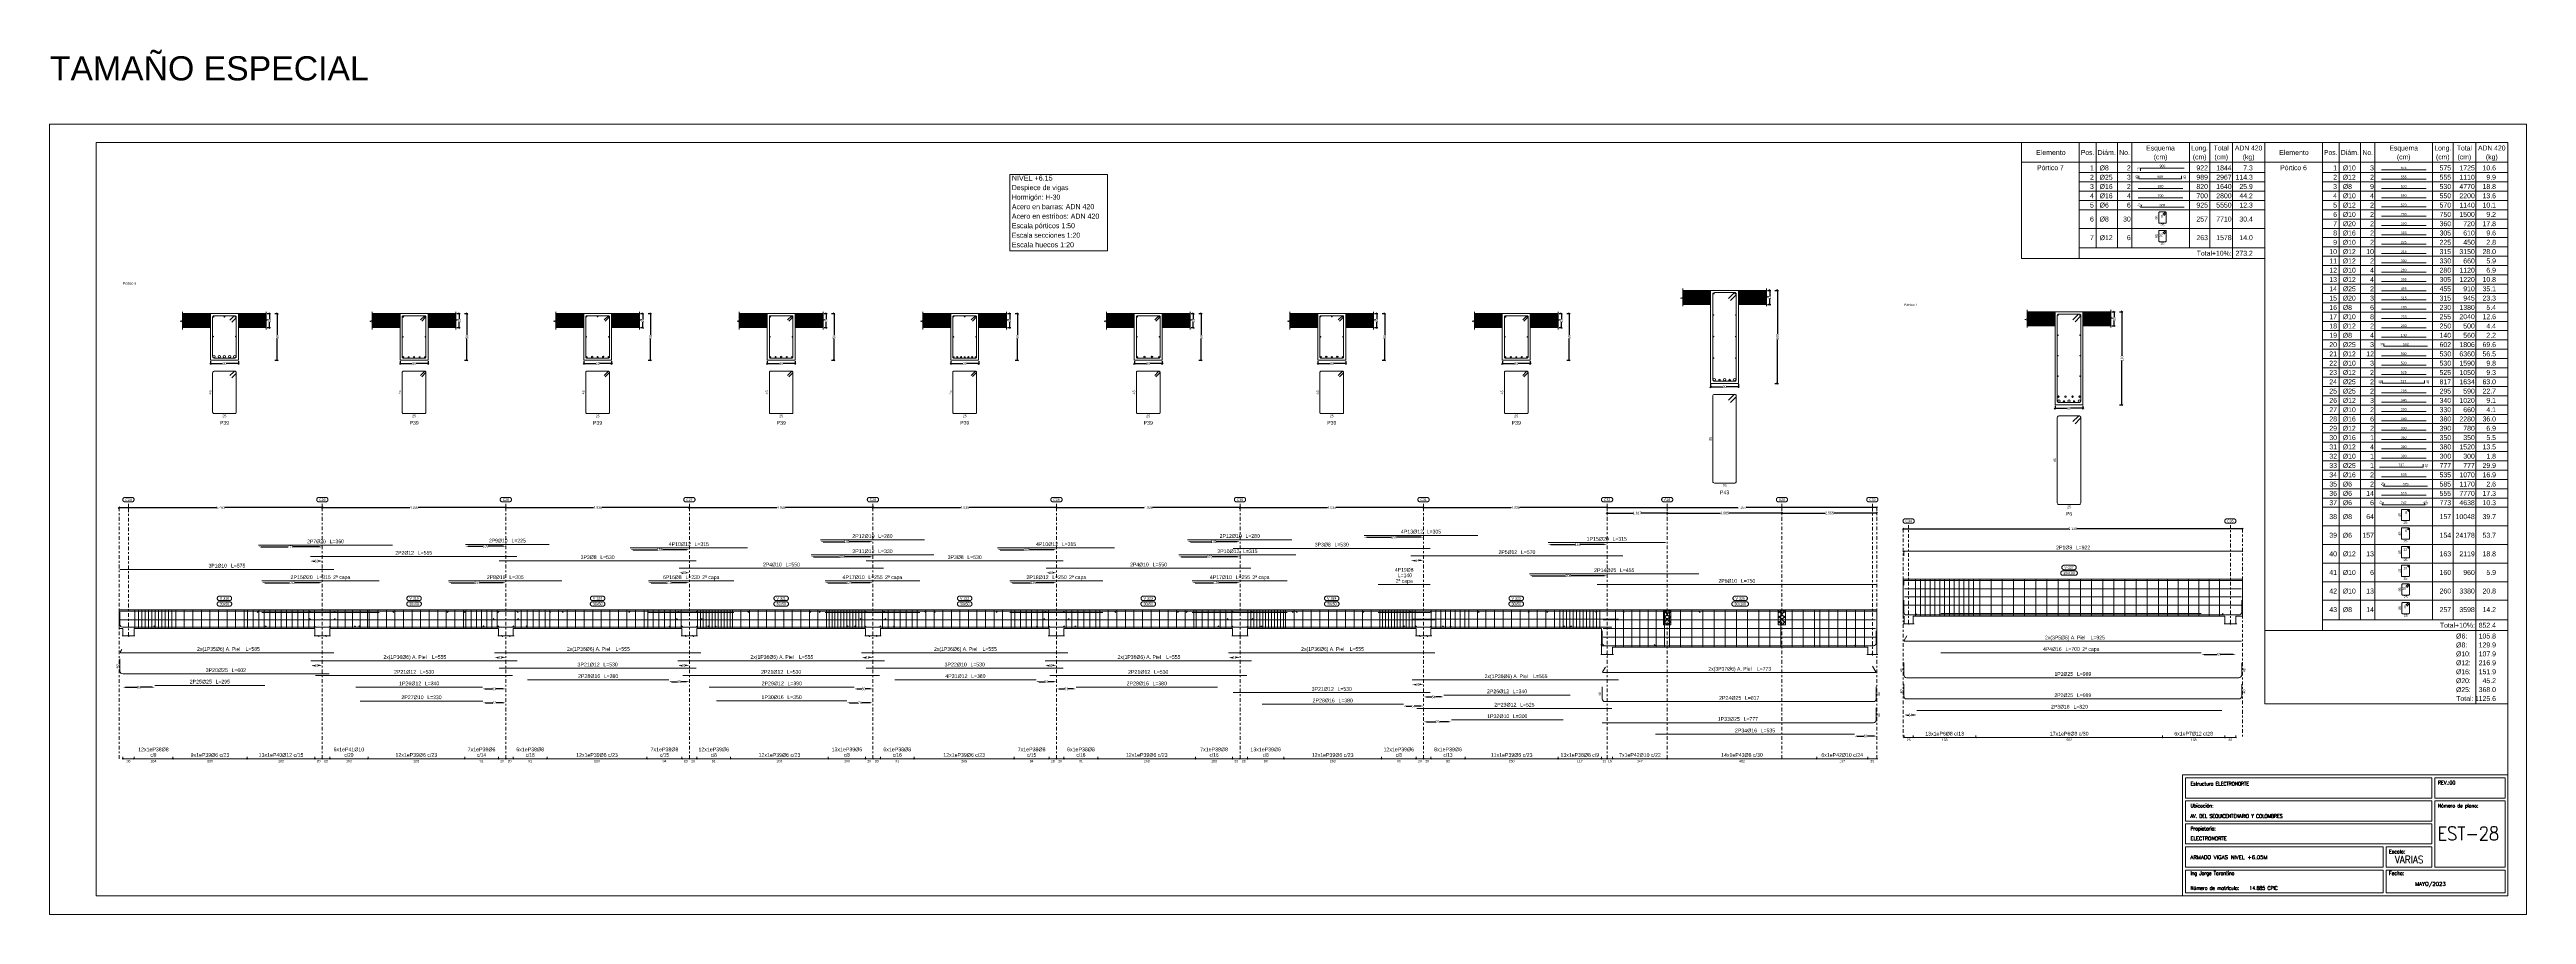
# Model space of a CAD drawing. Header units: millimetres. Extents: x 3 to 479, y -191 to 120.
# Drawn here: x 100.3 to 233.5, y 21.3 to 67.8 of the extents above; entities that cross this region are included whole.
import ezdxf
from ezdxf.enums import TextEntityAlignment as Align

# ---------------------------------------------------------------- set-up
doc = ezdxf.new("R2010")
doc.units = ezdxf.units.MM
doc.linetypes.add('CYPE_RAYAPUNTO', pattern=[0.4125, 0.2025, -0.105, 0, -0.105])
for name, color, linetype, lineweight in [('ALZ_ARM_LONG_ARM_TEXTOS', 3, 'Continuous', 9), ('ALZ_ARM_LONG_TXT_IND_CAPA_ARM_LONG', 3, 'Continuous', 9), ('ALZ_ARM_LONG_TXT_LONG', 3, 'Continuous', 9), ('ALZ_ARM_TRANS_TXT_EST', 3, 'Continuous', 9), ('ALZ_CONT_NUDOS', 122, 'Continuous', 9), ('ALZ_CONT_VIG_HORMIGON', 2, 'Continuous', 9), ('ALZ_COT_COT_ANCLAJES', 3, 'Continuous', 0), ('ALZ_COT_COT_ARM', 3, 'Continuous', 0), ('ALZ_COT_COT_EST', 3, 'Continuous', 0), ('ALZ_COT_COT_LIN_APOYOS', 2, 'CYPE_RAYAPUNTO', 0), ('ALZ_COT_LONGITUD_PROYECTADA', 122, 'Continuous', 0), ('ALZ_COT_TEXTOS_ESTRIBOS', 122, 'Continuous', 0), ('ALZ_REF_COT_LIN_AUX_COTA', 2, 'CYPE_RAYAPUNTO', 9), ('ALZ_REF_REF_NOMBRE', 3, 'Continuous', 9), ('ALZ_REF_REF_REFERENCIA', 3, 'Continuous', 9), ('ALZ_REF_REFERENCIA_PORTICO', 3, 'Continuous', 9), ('ALZ_REF_TEXTO_REF_NOMBRE', 3, 'Continuous', 9), ('ALZ_REF_TEXTO_REF_REFERENCIA', 3, 'Continuous', 9), ('ARM_LONGITUDINAL_Ø10', 103, 'Continuous', 9), ('ARM_LONGITUDINAL_Ø12', 171, 'Continuous', 9), ('ARM_LONGITUDINAL_Ø16', 212, 'Continuous', 9), ('ARM_LONGITUDINAL_Ø20', 30, 'Continuous', 9), ('ARM_LONGITUDINAL_Ø25', 20, 'Continuous', 9), ('ARM_LONGITUDINAL_Ø6', 151, 'Continuous', 9), ('ARM_LONGITUDINAL_Ø8', 32, 'Continuous', 9), ('ARM_TRANSVERSAL_Ø10', 103, 'Continuous', 9), ('ARM_TRANSVERSAL_Ø12', 171, 'Continuous', 9), ('ARM_TRANSVERSAL_Ø6', 151, 'Continuous', 9), ('ARM_TRANSVERSAL_Ø8', 32, 'Continuous', 9), ('CIM_REFEREN', 2, 'Continuous', 0), ('CYPE', 7, 'Continuous', 0), ('DESPIECES_TABLA', 7, 'Continuous', 9), ('RECUAD_LIMITES', 2, 'Continuous', 0), ('RECUAD_MARCO', 1, 'Continuous', 20), ('SEC_CONT_FORJADOS_SECCION', 8, 'Continuous', 9), ('SEC_CONT_VIG_HORMIGON_SECCION', 2, 'Continuous', 9), ('SEC_COTAS_SEC_DIM_VIGA', 122, 'Continuous', 0), ('SEC_COTAS_TEXTOS_DESPIECE_ESTRIBADO', 122, 'Continuous', 0), ('SEC_REF_TXT_POSICIONES_ARM_ESTRIBOS', 1, 'Continuous', 9), ('TAB_COM_LINEAS', 1, 'Continuous', 9), ('TAB_COM_TEXTOS', 1, 'Continuous', 9), ('TABLAS', 1, 'Continuous', 9), ('TEXTO_TABLAS', 1, 'Continuous', 0), ('TEXTOS_COTAS_DESPIECES_TABLA', 1, 'Continuous', 0)]:
    doc.layers.add(name, color=color, linetype=linetype, lineweight=lineweight)
doc.styles.add('CYPETXT', font='romans__.ttf', dxfattribs={"height": 0.2})
doc.styles.add('CYPETXT_0.2_romans', font='arial.ttf', dxfattribs={"height": 0.133333})
doc.styles.add('CYPETXT_romans', font='arial.ttf', dxfattribs={"height": 0.2})
doc.dimstyles.new('cype_arrow', dxfattribs={"dimtxt": 0.18, "dimasz": 0.15, "dimexe": 0.05, "dimexo": 0.05, "dimgap": 0, "dimtad": 0, "dimdec": 4, "dimzin": 0, "dimdsep": 46, "dimtxsty": 'CYPETXT_0.2_romans', "dimcen": 0.09, "dimadec": 0, "dimazin": 0, "dimtfac": 1, "dimtdec": 4, "dimtofl": 0, "dimtmove": 2, "dimatfit": 3, "dimfxl": 1, "dimtolj": 1, "dimtzin": 0, "dimarcsym": 0})
doc.dimstyles.new('cype_oblique', dxfattribs={"dimtxt": 0.18, "dimasz": 0.18, "dimexe": 0.05, "dimexo": 0.05, "dimgap": 0, "dimtad": 0, "dimdec": 4, "dimzin": 0, "dimdsep": 46, "dimtxsty": 'CYPETXT_0.2_romans', "dimblk": 'OBLIQUE', "dimtsz": 0.04, "dimcen": 0.09, "dimadec": 0, "dimazin": 0, "dimtfac": 1, "dimtdec": 4, "dimtofl": 0, "dimtmove": 2, "dimatfit": 3, "dimfxl": 1, "dimtolj": 1, "dimtzin": 0, "dimarcsym": 0})

# ---------------------------------------------------------------- blocks, each defined once
blk = doc.blocks.new('*D1101')
at = {"layer": 'Defpoints', "color": 0, "transparency": 16777216}
for p in [(108.99, 51.06), (110.49, 51.06), (110.49, 50.88)]:
    blk.add_point(p, dxfattribs=at)
at = {"layer": 'SEC_COTAS_SEC_DIM_VIGA', "color": 0, "lineweight": -2, "transparency": 16777216}
for p, q in [((108.95, 50.84), (109.03, 50.92)), ((108.99, 51.01), (108.99, 50.83)), ((108.99, 50.88), (109.64, 50.88)), ((110.49, 50.88), (109.83, 50.88)), ((110.45, 50.84), (110.53, 50.92)), ((110.49, 51.01), (110.49, 50.83))]:
    blk.add_line(p, q, dxfattribs=at)
at = {"layer": 'SEC_COTAS_SEC_DIM_VIGA', "color": 0, "transparency": 16777216, "insert": (109.74, 50.88), "char_height": 0.133, "attachment_point": 5, "style": 'CYPETXT_0.2_romans'}
blk.add_mtext('\\A1;30', dxfattribs=at)
blk = doc.blocks.new('_OBLIQUE')
at = {"color": 0, "linetype": 'ByBlock', "lineweight": -2}
blk.add_line((-0.5, -0.5), (0.5, 0.5), dxfattribs=at)
blk = doc.blocks.new('*D1102')
at = {"layer": 'Defpoints', "color": 0, "transparency": 16777216}
for p in [(111.99, 53.56), (112.16, 53.56), (111.99, 52.81)]:
    blk.add_point(p, dxfattribs=at)
at = {"layer": 'SEC_COTAS_SEC_DIM_VIGA', "color": 0, "lineweight": -2, "transparency": 16777216}
for p, q in [((112.04, 53.56), (112.21, 53.56)), ((112.2, 53.52), (112.12, 53.6)), ((112.16, 53.56), (112.16, 53.27)), ((112.04, 52.81), (112.21, 52.81)), ((112.2, 52.77), (112.12, 52.85)), ((112.16, 52.81), (112.16, 53.1))]:
    blk.add_line(p, q, dxfattribs=at)
at = {"layer": 'SEC_COTAS_SEC_DIM_VIGA', "color": 0, "transparency": 16777216, "insert": (112.16, 53.19), "char_height": 0.133, "attachment_point": 5, "rotation": 90, "style": 'CYPETXT_0.2_romans'}
blk.add_mtext('\\A1;15', dxfattribs=at)
blk = doc.blocks.new('*D1103')
at = {"layer": 'Defpoints', "color": 0, "transparency": 16777216}
for p in [(112.4, 53.56), (112.58, 53.56), (112.4, 51.06)]:
    blk.add_point(p, dxfattribs=at)
at = {"layer": 'SEC_COTAS_SEC_DIM_VIGA', "color": 0, "lineweight": -2, "transparency": 16777216}
for p, q in [((112.45, 53.56), (112.63, 53.56)), ((112.62, 53.52), (112.54, 53.6)), ((112.58, 53.56), (112.58, 52.41)), ((112.58, 51.06), (112.58, 52.21)), ((112.45, 51.06), (112.63, 51.06)), ((112.62, 51.02), (112.54, 51.1))]:
    blk.add_line(p, q, dxfattribs=at)
at = {"layer": 'SEC_COTAS_SEC_DIM_VIGA', "color": 0, "transparency": 16777216, "insert": (112.58, 52.31), "char_height": 0.133, "attachment_point": 5, "rotation": 90, "style": 'CYPETXT_0.2_romans'}
blk.add_mtext('\\A1;50', dxfattribs=at)
blk = doc.blocks.new('*D1104')
at = {"layer": 'Defpoints', "color": 0, "transparency": 16777216}
for p in [(119.19, 51.06), (120.69, 51.06), (120.69, 50.88)]:
    blk.add_point(p, dxfattribs=at)
at = {"layer": 'SEC_COTAS_SEC_DIM_VIGA', "color": 0, "lineweight": -2, "transparency": 16777216}
for p, q in [((119.15, 50.84), (119.23, 50.92)), ((119.19, 51.01), (119.19, 50.83)), ((119.19, 50.88), (119.84, 50.88)), ((120.69, 50.88), (120.03, 50.88)), ((120.65, 50.84), (120.73, 50.92)), ((120.69, 51.01), (120.69, 50.83))]:
    blk.add_line(p, q, dxfattribs=at)
at = {"layer": 'SEC_COTAS_SEC_DIM_VIGA', "color": 0, "transparency": 16777216, "insert": (119.94, 50.88), "char_height": 0.133, "attachment_point": 5, "style": 'CYPETXT_0.2_romans'}
blk.add_mtext('\\A1;30', dxfattribs=at)
blk = doc.blocks.new('*D1105')
at = {"layer": 'Defpoints', "color": 0, "transparency": 16777216}
for p in [(122.19, 53.56), (122.36, 53.56), (122.19, 52.81)]:
    blk.add_point(p, dxfattribs=at)
at = {"layer": 'SEC_COTAS_SEC_DIM_VIGA', "color": 0, "lineweight": -2, "transparency": 16777216}
for p, q in [((122.24, 53.56), (122.41, 53.56)), ((122.4, 53.52), (122.32, 53.6)), ((122.36, 53.56), (122.36, 53.27)), ((122.24, 52.81), (122.41, 52.81)), ((122.4, 52.77), (122.32, 52.85)), ((122.36, 52.81), (122.36, 53.1))]:
    blk.add_line(p, q, dxfattribs=at)
at = {"layer": 'SEC_COTAS_SEC_DIM_VIGA', "color": 0, "transparency": 16777216, "insert": (122.36, 53.19), "char_height": 0.133, "attachment_point": 5, "rotation": 90, "style": 'CYPETXT_0.2_romans'}
blk.add_mtext('\\A1;15', dxfattribs=at)
blk = doc.blocks.new('*D1106')
at = {"layer": 'Defpoints', "color": 0, "transparency": 16777216}
for p in [(122.6, 53.56), (122.78, 53.56), (122.6, 51.06)]:
    blk.add_point(p, dxfattribs=at)
at = {"layer": 'SEC_COTAS_SEC_DIM_VIGA', "color": 0, "lineweight": -2, "transparency": 16777216}
for p, q in [((122.65, 53.56), (122.83, 53.56)), ((122.82, 53.52), (122.74, 53.6)), ((122.78, 53.56), (122.78, 52.41)), ((122.78, 51.06), (122.78, 52.21)), ((122.65, 51.06), (122.83, 51.06)), ((122.82, 51.02), (122.74, 51.1))]:
    blk.add_line(p, q, dxfattribs=at)
at = {"layer": 'SEC_COTAS_SEC_DIM_VIGA', "color": 0, "transparency": 16777216, "insert": (122.78, 52.31), "char_height": 0.133, "attachment_point": 5, "rotation": 90, "style": 'CYPETXT_0.2_romans'}
blk.add_mtext('\\A1;50', dxfattribs=at)
blk = doc.blocks.new('*D1107')
at = {"layer": 'Defpoints', "color": 0, "transparency": 16777216}
for p in [(129.06, 51.06), (130.56, 51.06), (130.56, 50.88)]:
    blk.add_point(p, dxfattribs=at)
at = {"layer": 'SEC_COTAS_SEC_DIM_VIGA', "color": 0, "lineweight": -2, "transparency": 16777216}
for p, q in [((129.02, 50.84), (129.1, 50.92)), ((129.06, 51.01), (129.06, 50.83)), ((129.06, 50.88), (129.71, 50.88)), ((130.56, 50.88), (129.9, 50.88)), ((130.52, 50.84), (130.6, 50.92)), ((130.56, 51.01), (130.56, 50.83))]:
    blk.add_line(p, q, dxfattribs=at)
at = {"layer": 'SEC_COTAS_SEC_DIM_VIGA', "color": 0, "transparency": 16777216, "insert": (129.81, 50.88), "char_height": 0.133, "attachment_point": 5, "style": 'CYPETXT_0.2_romans'}
blk.add_mtext('\\A1;30', dxfattribs=at)
blk = doc.blocks.new('*D1108')
at = {"layer": 'Defpoints', "color": 0, "transparency": 16777216}
for p in [(132.06, 53.56), (132.23, 53.56), (132.06, 52.81)]:
    blk.add_point(p, dxfattribs=at)
at = {"layer": 'SEC_COTAS_SEC_DIM_VIGA', "color": 0, "lineweight": -2, "transparency": 16777216}
for p, q in [((132.11, 53.56), (132.28, 53.56)), ((132.27, 53.52), (132.19, 53.6)), ((132.23, 53.56), (132.23, 53.27)), ((132.11, 52.81), (132.28, 52.81)), ((132.27, 52.77), (132.19, 52.85)), ((132.23, 52.81), (132.23, 53.1))]:
    blk.add_line(p, q, dxfattribs=at)
at = {"layer": 'SEC_COTAS_SEC_DIM_VIGA', "color": 0, "transparency": 16777216, "insert": (132.23, 53.19), "char_height": 0.133, "attachment_point": 5, "rotation": 90, "style": 'CYPETXT_0.2_romans'}
blk.add_mtext('\\A1;15', dxfattribs=at)
blk = doc.blocks.new('*D1109')
at = {"layer": 'Defpoints', "color": 0, "transparency": 16777216}
for p in [(132.47, 53.56), (132.65, 53.56), (132.47, 51.06)]:
    blk.add_point(p, dxfattribs=at)
at = {"layer": 'SEC_COTAS_SEC_DIM_VIGA', "color": 0, "lineweight": -2, "transparency": 16777216}
for p, q in [((132.52, 53.56), (132.7, 53.56)), ((132.69, 53.52), (132.61, 53.6)), ((132.65, 53.56), (132.65, 52.41)), ((132.65, 51.06), (132.65, 52.21)), ((132.52, 51.06), (132.7, 51.06)), ((132.69, 51.02), (132.61, 51.1))]:
    blk.add_line(p, q, dxfattribs=at)
at = {"layer": 'SEC_COTAS_SEC_DIM_VIGA', "color": 0, "transparency": 16777216, "insert": (132.65, 52.31), "char_height": 0.133, "attachment_point": 5, "rotation": 90, "style": 'CYPETXT_0.2_romans'}
blk.add_mtext('\\A1;50', dxfattribs=at)
blk = doc.blocks.new('*D1110')
at = {"layer": 'Defpoints', "color": 0, "transparency": 16777216}
for p in [(138.93, 51.06), (140.43, 51.06), (140.43, 50.88)]:
    blk.add_point(p, dxfattribs=at)
at = {"layer": 'SEC_COTAS_SEC_DIM_VIGA', "color": 0, "lineweight": -2, "transparency": 16777216}
for p, q in [((138.89, 50.84), (138.97, 50.92)), ((138.93, 51.01), (138.93, 50.83)), ((138.93, 50.88), (139.58, 50.88)), ((140.43, 50.88), (139.77, 50.88)), ((140.39, 50.84), (140.47, 50.92)), ((140.43, 51.01), (140.43, 50.83))]:
    blk.add_line(p, q, dxfattribs=at)
at = {"layer": 'SEC_COTAS_SEC_DIM_VIGA', "color": 0, "transparency": 16777216, "insert": (139.68, 50.88), "char_height": 0.133, "attachment_point": 5, "style": 'CYPETXT_0.2_romans'}
blk.add_mtext('\\A1;30', dxfattribs=at)
blk = doc.blocks.new('*D1111')
at = {"layer": 'Defpoints', "color": 0, "transparency": 16777216}
for p in [(141.93, 53.56), (142.1, 53.56), (141.93, 52.81)]:
    blk.add_point(p, dxfattribs=at)
at = {"layer": 'SEC_COTAS_SEC_DIM_VIGA', "color": 0, "lineweight": -2, "transparency": 16777216}
for p, q in [((141.98, 53.56), (142.15, 53.56)), ((142.14, 53.52), (142.06, 53.6)), ((142.1, 53.56), (142.1, 53.27)), ((141.98, 52.81), (142.15, 52.81)), ((142.14, 52.77), (142.06, 52.85)), ((142.1, 52.81), (142.1, 53.1))]:
    blk.add_line(p, q, dxfattribs=at)
at = {"layer": 'SEC_COTAS_SEC_DIM_VIGA', "color": 0, "transparency": 16777216, "insert": (142.1, 53.19), "char_height": 0.133, "attachment_point": 5, "rotation": 90, "style": 'CYPETXT_0.2_romans'}
blk.add_mtext('\\A1;15', dxfattribs=at)
blk = doc.blocks.new('*D1112')
at = {"layer": 'Defpoints', "color": 0, "transparency": 16777216}
for p in [(142.34, 53.56), (142.52, 53.56), (142.34, 51.06)]:
    blk.add_point(p, dxfattribs=at)
at = {"layer": 'SEC_COTAS_SEC_DIM_VIGA', "color": 0, "lineweight": -2, "transparency": 16777216}
for p, q in [((142.39, 53.56), (142.57, 53.56)), ((142.56, 53.52), (142.48, 53.6)), ((142.52, 53.56), (142.52, 52.41)), ((142.52, 51.06), (142.52, 52.21)), ((142.39, 51.06), (142.57, 51.06)), ((142.56, 51.02), (142.48, 51.1))]:
    blk.add_line(p, q, dxfattribs=at)
at = {"layer": 'SEC_COTAS_SEC_DIM_VIGA', "color": 0, "transparency": 16777216, "insert": (142.52, 52.31), "char_height": 0.133, "attachment_point": 5, "rotation": 90, "style": 'CYPETXT_0.2_romans'}
blk.add_mtext('\\A1;50', dxfattribs=at)
blk = doc.blocks.new('*D1113')
at = {"layer": 'Defpoints', "color": 0, "transparency": 16777216}
for p in [(148.8, 51.06), (150.3, 51.06), (150.3, 50.88)]:
    blk.add_point(p, dxfattribs=at)
at = {"layer": 'SEC_COTAS_SEC_DIM_VIGA', "color": 0, "lineweight": -2, "transparency": 16777216}
for p, q in [((148.76, 50.84), (148.84, 50.92)), ((148.8, 51.01), (148.8, 50.83)), ((148.8, 50.88), (149.45, 50.88)), ((150.3, 50.88), (149.64, 50.88)), ((150.26, 50.84), (150.34, 50.92)), ((150.3, 51.01), (150.3, 50.83))]:
    blk.add_line(p, q, dxfattribs=at)
at = {"layer": 'SEC_COTAS_SEC_DIM_VIGA', "color": 0, "transparency": 16777216, "insert": (149.55, 50.88), "char_height": 0.133, "attachment_point": 5, "style": 'CYPETXT_0.2_romans'}
blk.add_mtext('\\A1;30', dxfattribs=at)
blk = doc.blocks.new('*D1114')
at = {"layer": 'Defpoints', "color": 0, "transparency": 16777216}
for p in [(151.8, 53.56), (151.97, 53.56), (151.8, 52.81)]:
    blk.add_point(p, dxfattribs=at)
at = {"layer": 'SEC_COTAS_SEC_DIM_VIGA', "color": 0, "lineweight": -2, "transparency": 16777216}
for p, q in [((151.85, 53.56), (152.02, 53.56)), ((152.01, 53.52), (151.93, 53.6)), ((151.97, 53.56), (151.97, 53.27)), ((151.85, 52.81), (152.02, 52.81)), ((152.01, 52.77), (151.93, 52.85)), ((151.97, 52.81), (151.97, 53.1))]:
    blk.add_line(p, q, dxfattribs=at)
at = {"layer": 'SEC_COTAS_SEC_DIM_VIGA', "color": 0, "transparency": 16777216, "insert": (151.97, 53.19), "char_height": 0.133, "attachment_point": 5, "rotation": 90, "style": 'CYPETXT_0.2_romans'}
blk.add_mtext('\\A1;15', dxfattribs=at)
blk = doc.blocks.new('*D1115')
at = {"layer": 'Defpoints', "color": 0, "transparency": 16777216}
for p in [(152.21, 53.56), (152.39, 53.56), (152.21, 51.06)]:
    blk.add_point(p, dxfattribs=at)
at = {"layer": 'SEC_COTAS_SEC_DIM_VIGA', "color": 0, "lineweight": -2, "transparency": 16777216}
for p, q in [((152.26, 53.56), (152.44, 53.56)), ((152.43, 53.52), (152.35, 53.6)), ((152.39, 53.56), (152.39, 52.41)), ((152.39, 51.06), (152.39, 52.21)), ((152.26, 51.06), (152.44, 51.06)), ((152.43, 51.02), (152.35, 51.1))]:
    blk.add_line(p, q, dxfattribs=at)
at = {"layer": 'SEC_COTAS_SEC_DIM_VIGA', "color": 0, "transparency": 16777216, "insert": (152.39, 52.31), "char_height": 0.133, "attachment_point": 5, "rotation": 90, "style": 'CYPETXT_0.2_romans'}
blk.add_mtext('\\A1;50', dxfattribs=at)
blk = doc.blocks.new('*D1116')
at = {"layer": 'Defpoints', "color": 0, "transparency": 16777216}
for p in [(158.67, 51.06), (160.17, 51.06), (160.17, 50.88)]:
    blk.add_point(p, dxfattribs=at)
at = {"layer": 'SEC_COTAS_SEC_DIM_VIGA', "color": 0, "lineweight": -2, "transparency": 16777216}
for p, q in [((158.63, 50.84), (158.71, 50.92)), ((158.67, 51.01), (158.67, 50.83)), ((158.67, 50.88), (159.32, 50.88)), ((160.17, 50.88), (159.51, 50.88)), ((160.13, 50.84), (160.21, 50.92)), ((160.17, 51.01), (160.17, 50.83))]:
    blk.add_line(p, q, dxfattribs=at)
at = {"layer": 'SEC_COTAS_SEC_DIM_VIGA', "color": 0, "transparency": 16777216, "insert": (159.42, 50.88), "char_height": 0.133, "attachment_point": 5, "style": 'CYPETXT_0.2_romans'}
blk.add_mtext('\\A1;30', dxfattribs=at)
blk = doc.blocks.new('*D1117')
at = {"layer": 'Defpoints', "color": 0, "transparency": 16777216}
for p in [(161.67, 53.56), (161.84, 53.56), (161.67, 52.81)]:
    blk.add_point(p, dxfattribs=at)
at = {"layer": 'SEC_COTAS_SEC_DIM_VIGA', "color": 0, "lineweight": -2, "transparency": 16777216}
for p, q in [((161.72, 53.56), (161.89, 53.56)), ((161.88, 53.52), (161.8, 53.6)), ((161.84, 53.56), (161.84, 53.27)), ((161.72, 52.81), (161.89, 52.81)), ((161.88, 52.77), (161.8, 52.85)), ((161.84, 52.81), (161.84, 53.1))]:
    blk.add_line(p, q, dxfattribs=at)
at = {"layer": 'SEC_COTAS_SEC_DIM_VIGA', "color": 0, "transparency": 16777216, "insert": (161.84, 53.19), "char_height": 0.133, "attachment_point": 5, "rotation": 90, "style": 'CYPETXT_0.2_romans'}
blk.add_mtext('\\A1;15', dxfattribs=at)
blk = doc.blocks.new('*D1118')
at = {"layer": 'Defpoints', "color": 0, "transparency": 16777216}
for p in [(162.08, 53.56), (162.26, 53.56), (162.08, 51.06)]:
    blk.add_point(p, dxfattribs=at)
at = {"layer": 'SEC_COTAS_SEC_DIM_VIGA', "color": 0, "lineweight": -2, "transparency": 16777216}
for p, q in [((162.13, 53.56), (162.31, 53.56)), ((162.3, 53.52), (162.22, 53.6)), ((162.26, 53.56), (162.26, 52.41)), ((162.26, 51.06), (162.26, 52.21)), ((162.13, 51.06), (162.31, 51.06)), ((162.3, 51.02), (162.22, 51.1))]:
    blk.add_line(p, q, dxfattribs=at)
at = {"layer": 'SEC_COTAS_SEC_DIM_VIGA', "color": 0, "transparency": 16777216, "insert": (162.26, 52.31), "char_height": 0.133, "attachment_point": 5, "rotation": 90, "style": 'CYPETXT_0.2_romans'}
blk.add_mtext('\\A1;50', dxfattribs=at)
blk = doc.blocks.new('*D1119')
at = {"layer": 'Defpoints', "color": 0, "transparency": 16777216}
for p in [(168.54, 51.06), (170.04, 51.06), (170.04, 50.88)]:
    blk.add_point(p, dxfattribs=at)
at = {"layer": 'SEC_COTAS_SEC_DIM_VIGA', "color": 0, "lineweight": -2, "transparency": 16777216}
for p, q in [((168.5, 50.84), (168.58, 50.92)), ((168.54, 51.01), (168.54, 50.83)), ((168.54, 50.88), (169.19, 50.88)), ((170.04, 50.88), (169.38, 50.88)), ((170, 50.84), (170.08, 50.92)), ((170.04, 51.01), (170.04, 50.83))]:
    blk.add_line(p, q, dxfattribs=at)
at = {"layer": 'SEC_COTAS_SEC_DIM_VIGA', "color": 0, "transparency": 16777216, "insert": (169.29, 50.88), "char_height": 0.133, "attachment_point": 5, "style": 'CYPETXT_0.2_romans'}
blk.add_mtext('\\A1;30', dxfattribs=at)
blk = doc.blocks.new('*D1120')
at = {"layer": 'Defpoints', "color": 0, "transparency": 16777216}
for p in [(171.54, 53.56), (171.71, 53.56), (171.54, 52.81)]:
    blk.add_point(p, dxfattribs=at)
at = {"layer": 'SEC_COTAS_SEC_DIM_VIGA', "color": 0, "lineweight": -2, "transparency": 16777216}
for p, q in [((171.59, 53.56), (171.76, 53.56)), ((171.75, 53.52), (171.67, 53.6)), ((171.71, 53.56), (171.71, 53.27)), ((171.59, 52.81), (171.76, 52.81)), ((171.75, 52.77), (171.67, 52.85)), ((171.71, 52.81), (171.71, 53.1))]:
    blk.add_line(p, q, dxfattribs=at)
at = {"layer": 'SEC_COTAS_SEC_DIM_VIGA', "color": 0, "transparency": 16777216, "insert": (171.71, 53.19), "char_height": 0.133, "attachment_point": 5, "rotation": 90, "style": 'CYPETXT_0.2_romans'}
blk.add_mtext('\\A1;15', dxfattribs=at)
blk = doc.blocks.new('*D1121')
at = {"layer": 'Defpoints', "color": 0, "transparency": 16777216}
for p in [(171.95, 53.56), (172.13, 53.56), (171.95, 51.06)]:
    blk.add_point(p, dxfattribs=at)
at = {"layer": 'SEC_COTAS_SEC_DIM_VIGA', "color": 0, "lineweight": -2, "transparency": 16777216}
for p, q in [((172, 53.56), (172.18, 53.56)), ((172.17, 53.52), (172.09, 53.6)), ((172.13, 53.56), (172.13, 52.41)), ((172.13, 51.06), (172.13, 52.21)), ((172, 51.06), (172.18, 51.06)), ((172.17, 51.02), (172.09, 51.1))]:
    blk.add_line(p, q, dxfattribs=at)
at = {"layer": 'SEC_COTAS_SEC_DIM_VIGA', "color": 0, "transparency": 16777216, "insert": (172.13, 52.31), "char_height": 0.133, "attachment_point": 5, "rotation": 90, "style": 'CYPETXT_0.2_romans'}
blk.add_mtext('\\A1;50', dxfattribs=at)
blk = doc.blocks.new('*D1122')
at = {"layer": 'Defpoints', "color": 0, "transparency": 16777216}
for p in [(178.46, 51.06), (179.96, 51.06), (179.96, 50.88)]:
    blk.add_point(p, dxfattribs=at)
at = {"layer": 'SEC_COTAS_SEC_DIM_VIGA', "color": 0, "lineweight": -2, "transparency": 16777216}
for p, q in [((178.42, 50.84), (178.5, 50.92)), ((178.46, 51.01), (178.46, 50.83)), ((178.46, 50.88), (179.11, 50.88)), ((179.96, 50.88), (179.3, 50.88)), ((179.92, 50.84), (180, 50.92)), ((179.96, 51.01), (179.96, 50.83))]:
    blk.add_line(p, q, dxfattribs=at)
at = {"layer": 'SEC_COTAS_SEC_DIM_VIGA', "color": 0, "transparency": 16777216, "insert": (179.21, 50.88), "char_height": 0.133, "attachment_point": 5, "style": 'CYPETXT_0.2_romans'}
blk.add_mtext('\\A1;30', dxfattribs=at)
blk = doc.blocks.new('*D1123')
at = {"layer": 'Defpoints', "color": 0, "transparency": 16777216}
for p in [(181.46, 53.56), (181.63, 53.56), (181.46, 52.81)]:
    blk.add_point(p, dxfattribs=at)
at = {"layer": 'SEC_COTAS_SEC_DIM_VIGA', "color": 0, "lineweight": -2, "transparency": 16777216}
for p, q in [((181.51, 53.56), (181.68, 53.56)), ((181.67, 53.52), (181.59, 53.6)), ((181.63, 53.56), (181.63, 53.27)), ((181.51, 52.81), (181.68, 52.81)), ((181.67, 52.77), (181.59, 52.85)), ((181.63, 52.81), (181.63, 53.1))]:
    blk.add_line(p, q, dxfattribs=at)
at = {"layer": 'SEC_COTAS_SEC_DIM_VIGA', "color": 0, "transparency": 16777216, "insert": (181.63, 53.19), "char_height": 0.133, "attachment_point": 5, "rotation": 90, "style": 'CYPETXT_0.2_romans'}
blk.add_mtext('\\A1;15', dxfattribs=at)
blk = doc.blocks.new('*D1124')
at = {"layer": 'Defpoints', "color": 0, "transparency": 16777216}
for p in [(181.87, 53.56), (182.05, 53.56), (181.87, 51.06)]:
    blk.add_point(p, dxfattribs=at)
at = {"layer": 'SEC_COTAS_SEC_DIM_VIGA', "color": 0, "lineweight": -2, "transparency": 16777216}
for p, q in [((181.92, 53.56), (182.1, 53.56)), ((182.09, 53.52), (182.01, 53.6)), ((182.05, 53.56), (182.05, 52.41)), ((182.05, 51.06), (182.05, 52.21)), ((181.92, 51.06), (182.1, 51.06)), ((182.09, 51.02), (182.01, 51.1))]:
    blk.add_line(p, q, dxfattribs=at)
at = {"layer": 'SEC_COTAS_SEC_DIM_VIGA', "color": 0, "transparency": 16777216, "insert": (182.05, 52.31), "char_height": 0.133, "attachment_point": 5, "rotation": 90, "style": 'CYPETXT_0.2_romans'}
blk.add_mtext('\\A1;50', dxfattribs=at)
blk = doc.blocks.new('*D1125')
at = {"layer": 'Defpoints', "color": 0, "transparency": 16777216}
for p in [(189.66, 49.81), (191.16, 49.81), (191.16, 49.63)]:
    blk.add_point(p, dxfattribs=at)
at = {"layer": 'SEC_COTAS_SEC_DIM_VIGA', "color": 0, "lineweight": -2, "transparency": 16777216}
for p, q in [((189.62, 49.59), (189.7, 49.67)), ((189.66, 49.76), (189.66, 49.58)), ((189.66, 49.63), (190.31, 49.63)), ((191.16, 49.63), (190.5, 49.63)), ((191.12, 49.59), (191.2, 49.67)), ((191.16, 49.76), (191.16, 49.58))]:
    blk.add_line(p, q, dxfattribs=at)
at = {"layer": 'SEC_COTAS_SEC_DIM_VIGA', "color": 0, "transparency": 16777216, "insert": (190.41, 49.63), "char_height": 0.133, "attachment_point": 5, "style": 'CYPETXT_0.2_romans'}
blk.add_mtext('\\A1;30', dxfattribs=at)
blk = doc.blocks.new('*D1126')
at = {"layer": 'Defpoints', "color": 0, "transparency": 16777216}
for p in [(192.66, 54.81), (192.84, 54.81), (192.66, 54.06)]:
    blk.add_point(p, dxfattribs=at)
at = {"layer": 'SEC_COTAS_SEC_DIM_VIGA', "color": 0, "lineweight": -2, "transparency": 16777216}
for p, q in [((192.71, 54.81), (192.89, 54.81)), ((192.88, 54.77), (192.8, 54.85)), ((192.84, 54.81), (192.84, 54.52)), ((192.71, 54.06), (192.89, 54.06)), ((192.88, 54.02), (192.8, 54.1)), ((192.84, 54.06), (192.84, 54.35))]:
    blk.add_line(p, q, dxfattribs=at)
at = {"layer": 'SEC_COTAS_SEC_DIM_VIGA', "color": 0, "transparency": 16777216, "insert": (192.84, 54.44), "char_height": 0.133, "attachment_point": 5, "rotation": 90, "style": 'CYPETXT_0.2_romans'}
blk.add_mtext('\\A1;15', dxfattribs=at)
blk = doc.blocks.new('*D1127')
at = {"layer": 'Defpoints', "color": 0, "transparency": 16777216}
for p in [(193.07, 54.81), (193.25, 54.81), (193.07, 49.81)]:
    blk.add_point(p, dxfattribs=at)
at = {"layer": 'SEC_COTAS_SEC_DIM_VIGA', "color": 0, "lineweight": -2, "transparency": 16777216}
for p, q in [((193.12, 54.81), (193.3, 54.81)), ((193.29, 54.77), (193.21, 54.85)), ((193.25, 54.81), (193.25, 52.45)), ((193.25, 49.81), (193.25, 52.17)), ((193.12, 49.81), (193.3, 49.81)), ((193.29, 49.77), (193.21, 49.85))]:
    blk.add_line(p, q, dxfattribs=at)
at = {"layer": 'SEC_COTAS_SEC_DIM_VIGA', "color": 0, "transparency": 16777216, "insert": (193.25, 52.31), "char_height": 0.133, "attachment_point": 5, "rotation": 90, "style": 'CYPETXT_0.2_romans'}
blk.add_mtext('\\A1;100', dxfattribs=at)
blk = doc.blocks.new('*D1128')
at = {"layer": 'ALZ_COT_LONGITUD_PROYECTADA', "color": 0, "lineweight": -2, "transparency": 16777216}
for p, q in [((184.05, 42.8), (184.13, 42.88)), ((184.09, 42.84), (185.49, 42.84)), ((187.32, 42.84), (185.93, 42.84)), ((187.28, 42.8), (187.36, 42.88))]:
    blk.add_line(p, q, dxfattribs=at)
at = {"layer": 'Defpoints', "color": 0, "transparency": 16777216}
for p in [(184.09, 42.84), (184.09, 42.84), (187.32, 42.84)]:
    blk.add_point(p, dxfattribs=at)
at = {"layer": 'ALZ_COT_LONGITUD_PROYECTADA', "color": 0, "transparency": 16777216, "insert": (185.71, 42.84), "char_height": 0.133, "attachment_point": 5, "style": 'CYPETXT_0.2_romans'}
blk.add_mtext('\\A1;1.617', dxfattribs=at)
blk = doc.blocks.new('*D1129')
at = {"layer": 'ALZ_COT_LONGITUD_PROYECTADA', "color": 0, "lineweight": -2, "transparency": 16777216}
for p, q in [((187.28, 42.8), (187.36, 42.88)), ((187.32, 42.84), (190.18, 42.84)), ((193.49, 42.84), (190.63, 42.84)), ((193.45, 42.8), (193.53, 42.88))]:
    blk.add_line(p, q, dxfattribs=at)
at = {"layer": 'Defpoints', "color": 0, "transparency": 16777216}
for p in [(187.32, 42.84), (187.32, 42.84), (193.49, 42.84)]:
    blk.add_point(p, dxfattribs=at)
at = {"layer": 'ALZ_COT_LONGITUD_PROYECTADA', "color": 0, "transparency": 16777216, "insert": (190.41, 42.84), "char_height": 0.133, "attachment_point": 5, "style": 'CYPETXT_0.2_romans'}
blk.add_mtext('\\A1;3.085', dxfattribs=at)
blk = doc.blocks.new('*D1130')
at = {"layer": 'ALZ_COT_LONGITUD_PROYECTADA', "color": 0, "lineweight": -2, "transparency": 16777216}
for p, q in [((193.45, 42.8), (193.53, 42.88)), ((193.49, 42.84), (195.82, 42.84)), ((198.6, 42.84), (196.28, 42.84)), ((198.56, 42.8), (198.64, 42.88))]:
    blk.add_line(p, q, dxfattribs=at)
at = {"layer": 'Defpoints', "color": 0, "transparency": 16777216}
for p in [(193.49, 42.84), (193.49, 42.84), (198.6, 42.84)]:
    blk.add_point(p, dxfattribs=at)
at = {"layer": 'ALZ_COT_LONGITUD_PROYECTADA', "color": 0, "transparency": 16777216, "insert": (196.05, 42.84), "char_height": 0.133, "attachment_point": 5, "style": 'CYPETXT_0.2_romans'}
blk.add_mtext('\\A1;2.555', dxfattribs=at)
blk = doc.blocks.new('*D1131')
at = {"layer": 'ALZ_COT_LONGITUD_PROYECTADA', "color": 0, "lineweight": -2, "transparency": 16777216}
for p, q in [((104.03, 43.1), (104.11, 43.18)), ((104.07, 43.14), (109.31, 43.14)), ((115, 43.14), (109.76, 43.14)), ((114.96, 43.1), (115.04, 43.18))]:
    blk.add_line(p, q, dxfattribs=at)
at = {"layer": 'Defpoints', "color": 0, "transparency": 16777216}
for p in [(104.07, 43.14), (104.07, 43.14), (115, 43.14)]:
    blk.add_point(p, dxfattribs=at)
at = {"layer": 'ALZ_COT_LONGITUD_PROYECTADA', "color": 0, "transparency": 16777216, "insert": (109.54, 43.14), "char_height": 0.133, "attachment_point": 5, "style": 'CYPETXT_0.2_romans'}
blk.add_mtext('\\A1;5.463', dxfattribs=at)
blk = doc.blocks.new('*D1132')
at = {"layer": 'ALZ_COT_LONGITUD_PROYECTADA', "color": 0, "lineweight": -2, "transparency": 16777216}
for p, q in [((114.96, 43.1), (115.04, 43.18)), ((115, 43.14), (119.71, 43.14)), ((124.87, 43.14), (120.16, 43.14)), ((124.83, 43.1), (124.91, 43.18))]:
    blk.add_line(p, q, dxfattribs=at)
at = {"layer": 'Defpoints', "color": 0, "transparency": 16777216}
for p in [(115, 43.14), (115, 43.14), (124.87, 43.14)]:
    blk.add_point(p, dxfattribs=at)
at = {"layer": 'ALZ_COT_LONGITUD_PROYECTADA', "color": 0, "transparency": 16777216, "insert": (119.94, 43.14), "char_height": 0.133, "attachment_point": 5, "style": 'CYPETXT_0.2_romans'}
blk.add_mtext('\\A1;4.935', dxfattribs=at)
blk = doc.blocks.new('*D1133')
at = {"layer": 'ALZ_COT_LONGITUD_PROYECTADA', "color": 0, "lineweight": -2, "transparency": 16777216}
for p, q in [((124.83, 43.1), (124.91, 43.18)), ((124.87, 43.14), (129.58, 43.14)), ((134.74, 43.14), (130.03, 43.14)), ((134.7, 43.1), (134.78, 43.18))]:
    blk.add_line(p, q, dxfattribs=at)
at = {"layer": 'Defpoints', "color": 0, "transparency": 16777216}
for p in [(124.87, 43.14), (124.87, 43.14), (134.74, 43.14)]:
    blk.add_point(p, dxfattribs=at)
at = {"layer": 'ALZ_COT_LONGITUD_PROYECTADA', "color": 0, "transparency": 16777216, "insert": (129.81, 43.14), "char_height": 0.133, "attachment_point": 5, "style": 'CYPETXT_0.2_romans'}
blk.add_mtext('\\A1;4.935', dxfattribs=at)
blk = doc.blocks.new('*D1134')
at = {"layer": 'ALZ_COT_LONGITUD_PROYECTADA', "color": 0, "lineweight": -2, "transparency": 16777216}
for p, q in [((134.7, 43.1), (134.78, 43.18)), ((134.74, 43.14), (139.45, 43.14)), ((144.61, 43.14), (139.9, 43.14)), ((144.57, 43.1), (144.65, 43.18))]:
    blk.add_line(p, q, dxfattribs=at)
at = {"layer": 'Defpoints', "color": 0, "transparency": 16777216}
for p in [(134.74, 43.14), (134.74, 43.14), (144.61, 43.14)]:
    blk.add_point(p, dxfattribs=at)
at = {"layer": 'ALZ_COT_LONGITUD_PROYECTADA', "color": 0, "transparency": 16777216, "insert": (139.68, 43.14), "char_height": 0.133, "attachment_point": 5, "style": 'CYPETXT_0.2_romans'}
blk.add_mtext('\\A1;4.935', dxfattribs=at)
blk = doc.blocks.new('*D1135')
at = {"layer": 'ALZ_COT_LONGITUD_PROYECTADA', "color": 0, "lineweight": -2, "transparency": 16777216}
for p, q in [((144.57, 43.1), (144.65, 43.18)), ((144.61, 43.14), (149.32, 43.14)), ((154.48, 43.14), (149.77, 43.14)), ((154.44, 43.1), (154.52, 43.18))]:
    blk.add_line(p, q, dxfattribs=at)
at = {"layer": 'Defpoints', "color": 0, "transparency": 16777216}
for p in [(144.61, 43.14), (144.61, 43.14), (154.48, 43.14)]:
    blk.add_point(p, dxfattribs=at)
at = {"layer": 'ALZ_COT_LONGITUD_PROYECTADA', "color": 0, "transparency": 16777216, "insert": (149.55, 43.14), "char_height": 0.133, "attachment_point": 5, "style": 'CYPETXT_0.2_romans'}
blk.add_mtext('\\A1;4.935', dxfattribs=at)
blk = doc.blocks.new('*D1136')
at = {"layer": 'ALZ_COT_LONGITUD_PROYECTADA', "color": 0, "lineweight": -2, "transparency": 16777216}
for p, q in [((154.44, 43.1), (154.52, 43.18)), ((154.48, 43.14), (159.19, 43.14)), ((164.35, 43.14), (159.64, 43.14)), ((164.31, 43.1), (164.39, 43.18))]:
    blk.add_line(p, q, dxfattribs=at)
at = {"layer": 'Defpoints', "color": 0, "transparency": 16777216}
for p in [(154.48, 43.14), (154.48, 43.14), (164.35, 43.14)]:
    blk.add_point(p, dxfattribs=at)
at = {"layer": 'ALZ_COT_LONGITUD_PROYECTADA', "color": 0, "transparency": 16777216, "insert": (159.42, 43.14), "char_height": 0.133, "attachment_point": 5, "style": 'CYPETXT_0.2_romans'}
blk.add_mtext('\\A1;4.935', dxfattribs=at)
blk = doc.blocks.new('*D1137')
at = {"layer": 'ALZ_COT_LONGITUD_PROYECTADA', "color": 0, "lineweight": -2, "transparency": 16777216}
for p, q in [((164.31, 43.1), (164.39, 43.18)), ((164.35, 43.14), (169.06, 43.14)), ((174.22, 43.14), (169.51, 43.14)), ((174.18, 43.1), (174.26, 43.18))]:
    blk.add_line(p, q, dxfattribs=at)
at = {"layer": 'Defpoints', "color": 0, "transparency": 16777216}
for p in [(164.35, 43.14), (164.35, 43.14), (174.22, 43.14)]:
    blk.add_point(p, dxfattribs=at)
at = {"layer": 'ALZ_COT_LONGITUD_PROYECTADA', "color": 0, "transparency": 16777216, "insert": (169.29, 43.14), "char_height": 0.133, "attachment_point": 5, "style": 'CYPETXT_0.2_romans'}
blk.add_mtext('\\A1;4.935', dxfattribs=at)
blk = doc.blocks.new('*D1138')
at = {"layer": 'ALZ_COT_LONGITUD_PROYECTADA', "color": 0, "lineweight": -2, "transparency": 16777216}
for p, q in [((174.18, 43.1), (174.26, 43.18)), ((174.22, 43.14), (178.93, 43.14)), ((184.09, 43.14), (179.38, 43.14)), ((184.05, 43.1), (184.13, 43.18))]:
    blk.add_line(p, q, dxfattribs=at)
at = {"layer": 'Defpoints', "color": 0, "transparency": 16777216}
for p in [(174.22, 43.14), (174.22, 43.14), (184.09, 43.14)]:
    blk.add_point(p, dxfattribs=at)
at = {"layer": 'ALZ_COT_LONGITUD_PROYECTADA', "color": 0, "transparency": 16777216, "insert": (179.16, 43.14), "char_height": 0.133, "attachment_point": 5, "style": 'CYPETXT_0.2_romans'}
blk.add_mtext('\\A1;4.935', dxfattribs=at)
blk = doc.blocks.new('*D1139')
at = {"layer": 'ALZ_COT_LONGITUD_PROYECTADA', "color": 0, "lineweight": -2, "transparency": 16777216}
for p, q in [((184.05, 43.1), (184.13, 43.18)), ((184.09, 43.14), (191.12, 43.14)), ((198.6, 43.14), (191.57, 43.14)), ((198.56, 43.1), (198.64, 43.18))]:
    blk.add_line(p, q, dxfattribs=at)
at = {"layer": 'Defpoints', "color": 0, "transparency": 16777216}
for p in [(184.09, 43.14), (184.09, 43.14), (198.6, 43.14)]:
    blk.add_point(p, dxfattribs=at)
at = {"layer": 'ALZ_COT_LONGITUD_PROYECTADA', "color": 0, "transparency": 16777216, "insert": (191.35, 43.14), "char_height": 0.133, "attachment_point": 5, "style": 'CYPETXT_0.2_romans'}
blk.add_mtext('\\A1;7.257', dxfattribs=at)
blk = doc.blocks.new('*D1140')
at = {"layer": 'ALZ_COT_COT_ARM', "color": 0, "lineweight": -2, "transparency": 16777216}
for p, q in [((114.54, 34.65), (114.61, 34.65)), ((114.85, 34.65), (114.78, 34.65))]:
    blk.add_line(p, q, dxfattribs=at)
at = {"layer": 'ALZ_COT_COT_ARM', "color": 0, "transparency": 16777216}
for points in [[(114.54, 34.68), (114.54, 34.63), (114.39, 34.65)], [(114.85, 34.68), (114.85, 34.63), (115, 34.65)]]:
    blk.add_solid(points, dxfattribs=at)
at = {"layer": 'Defpoints', "color": 0, "transparency": 16777216}
for p in [(114.39, 34.65), (115, 34.65), (115, 34.65)]:
    blk.add_point(p, dxfattribs=at)
at = {"layer": 'ALZ_COT_COT_ARM', "color": 0, "transparency": 16777216, "insert": (114.69, 34.65), "char_height": 0.133, "attachment_point": 5, "style": 'CYPETXT_0.2_romans'}
blk.add_mtext('\\A1;31', dxfattribs=at)
blk = doc.blocks.new('*D1141')
at = {"layer": 'ALZ_COT_COT_ARM', "color": 0, "lineweight": -2, "transparency": 16777216}
for p, q in [((124.41, 35.08), (124.48, 35.08)), ((124.72, 35.08), (124.65, 35.08))]:
    blk.add_line(p, q, dxfattribs=at)
at = {"layer": 'ALZ_COT_COT_ARM', "color": 0, "transparency": 16777216}
for points in [[(124.41, 35.11), (124.41, 35.06), (124.26, 35.08)], [(124.72, 35.11), (124.72, 35.06), (124.87, 35.08)]]:
    blk.add_solid(points, dxfattribs=at)
at = {"layer": 'Defpoints', "color": 0, "transparency": 16777216}
for p in [(124.26, 35.08), (124.87, 35.08), (124.87, 35.08)]:
    blk.add_point(p, dxfattribs=at)
at = {"layer": 'ALZ_COT_COT_ARM', "color": 0, "transparency": 16777216, "insert": (124.56, 35.08), "char_height": 0.133, "attachment_point": 5, "style": 'CYPETXT_0.2_romans'}
blk.add_mtext('\\A1;31', dxfattribs=at)
blk = doc.blocks.new('*D1142')
at = {"layer": 'ALZ_COT_COT_ARM', "color": 0, "lineweight": -2, "transparency": 16777216}
for p, q in [((134.28, 34.65), (134.35, 34.65)), ((134.59, 34.65), (134.52, 34.65))]:
    blk.add_line(p, q, dxfattribs=at)
at = {"layer": 'ALZ_COT_COT_ARM', "color": 0, "transparency": 16777216}
for points in [[(134.28, 34.68), (134.28, 34.63), (134.13, 34.65)], [(134.59, 34.68), (134.59, 34.63), (134.74, 34.65)]]:
    blk.add_solid(points, dxfattribs=at)
at = {"layer": 'Defpoints', "color": 0, "transparency": 16777216}
for p in [(134.13, 34.65), (134.74, 34.65), (134.74, 34.65)]:
    blk.add_point(p, dxfattribs=at)
at = {"layer": 'ALZ_COT_COT_ARM', "color": 0, "transparency": 16777216, "insert": (134.43, 34.65), "char_height": 0.133, "attachment_point": 5, "style": 'CYPETXT_0.2_romans'}
blk.add_mtext('\\A1;31', dxfattribs=at)
blk = doc.blocks.new('*D1143')
at = {"layer": 'ALZ_COT_COT_ARM', "color": 0, "lineweight": -2, "transparency": 16777216}
for p, q in [((144.15, 35.08), (144.22, 35.08)), ((144.46, 35.08), (144.39, 35.08))]:
    blk.add_line(p, q, dxfattribs=at)
at = {"layer": 'ALZ_COT_COT_ARM', "color": 0, "transparency": 16777216}
for points in [[(144.15, 35.11), (144.15, 35.06), (144, 35.08)], [(144.46, 35.11), (144.46, 35.06), (144.61, 35.08)]]:
    blk.add_solid(points, dxfattribs=at)
at = {"layer": 'Defpoints', "color": 0, "transparency": 16777216}
for p in [(144, 35.08), (144.61, 35.08), (144.61, 35.08)]:
    blk.add_point(p, dxfattribs=at)
at = {"layer": 'ALZ_COT_COT_ARM', "color": 0, "transparency": 16777216, "insert": (144.3, 35.08), "char_height": 0.133, "attachment_point": 5, "style": 'CYPETXT_0.2_romans'}
blk.add_mtext('\\A1;31', dxfattribs=at)
blk = doc.blocks.new('*D1144')
at = {"layer": 'ALZ_COT_COT_ARM', "color": 0, "lineweight": -2, "transparency": 16777216}
for p, q in [((154.02, 34.65), (154.09, 34.65)), ((154.33, 34.65), (154.26, 34.65))]:
    blk.add_line(p, q, dxfattribs=at)
at = {"layer": 'ALZ_COT_COT_ARM', "color": 0, "transparency": 16777216}
for points in [[(154.02, 34.68), (154.02, 34.63), (153.87, 34.65)], [(154.33, 34.68), (154.33, 34.63), (154.48, 34.65)]]:
    blk.add_solid(points, dxfattribs=at)
at = {"layer": 'Defpoints', "color": 0, "transparency": 16777216}
for p in [(153.87, 34.65), (154.48, 34.65), (154.48, 34.65)]:
    blk.add_point(p, dxfattribs=at)
at = {"layer": 'ALZ_COT_COT_ARM', "color": 0, "transparency": 16777216, "insert": (154.17, 34.65), "char_height": 0.133, "attachment_point": 5, "style": 'CYPETXT_0.2_romans'}
blk.add_mtext('\\A1;31', dxfattribs=at)
blk = doc.blocks.new('*D1145')
at = {"layer": 'ALZ_COT_COT_ARM', "color": 0, "lineweight": -2, "transparency": 16777216}
for p, q in [((163.89, 35.08), (163.96, 35.08)), ((164.2, 35.08), (164.13, 35.08))]:
    blk.add_line(p, q, dxfattribs=at)
at = {"layer": 'ALZ_COT_COT_ARM', "color": 0, "transparency": 16777216}
for points in [[(163.89, 35.11), (163.89, 35.06), (163.74, 35.08)], [(164.2, 35.11), (164.2, 35.06), (164.35, 35.08)]]:
    blk.add_solid(points, dxfattribs=at)
at = {"layer": 'Defpoints', "color": 0, "transparency": 16777216}
for p in [(163.74, 35.08), (164.35, 35.08), (164.35, 35.08)]:
    blk.add_point(p, dxfattribs=at)
at = {"layer": 'ALZ_COT_COT_ARM', "color": 0, "transparency": 16777216, "insert": (164.04, 35.08), "char_height": 0.133, "attachment_point": 5, "style": 'CYPETXT_0.2_romans'}
blk.add_mtext('\\A1;31', dxfattribs=at)
blk = doc.blocks.new('*D1146')
at = {"layer": 'ALZ_COT_COT_ARM', "color": 0, "lineweight": -2, "transparency": 16777216}
for p, q in [((173.76, 33.62), (173.83, 33.62)), ((174.07, 33.62), (174, 33.62))]:
    blk.add_line(p, q, dxfattribs=at)
at = {"layer": 'ALZ_COT_COT_ARM', "color": 0, "transparency": 16777216}
for points in [[(173.76, 33.64), (173.76, 33.59), (173.61, 33.62)], [(174.07, 33.64), (174.07, 33.59), (174.22, 33.62)]]:
    blk.add_solid(points, dxfattribs=at)
at = {"layer": 'Defpoints', "color": 0, "transparency": 16777216}
for p in [(173.61, 33.62), (174.22, 33.62), (174.22, 33.62)]:
    blk.add_point(p, dxfattribs=at)
at = {"layer": 'ALZ_COT_COT_ARM', "color": 0, "transparency": 16777216, "insert": (173.91, 33.62), "char_height": 0.133, "attachment_point": 5, "style": 'CYPETXT_0.2_romans'}
blk.add_mtext('\\A1;31', dxfattribs=at)
blk = doc.blocks.new('*D1147')
at = {"layer": 'ALZ_COT_COT_ARM', "color": 0, "lineweight": -2, "transparency": 16777216}
for p, q in [((114.51, 40.26), (114.59, 40.26)), ((114.85, 40.26), (114.78, 40.26))]:
    blk.add_line(p, q, dxfattribs=at)
at = {"layer": 'ALZ_COT_COT_ARM', "color": 0, "transparency": 16777216}
for points in [[(114.51, 40.28), (114.51, 40.23), (114.36, 40.26)], [(114.85, 40.28), (114.85, 40.23), (115, 40.26)]]:
    blk.add_solid(points, dxfattribs=at)
at = {"layer": 'Defpoints', "color": 0, "transparency": 16777216}
for p in [(114.36, 40.26), (115, 40.26), (115, 40.26)]:
    blk.add_point(p, dxfattribs=at)
at = {"layer": 'ALZ_COT_COT_ARM', "color": 0, "transparency": 16777216, "insert": (114.68, 40.26), "char_height": 0.133, "attachment_point": 5, "style": 'CYPETXT_0.2_romans'}
blk.add_mtext('\\A1;32', dxfattribs=at)
blk = doc.blocks.new('*D1148')
at = {"layer": 'ALZ_COT_COT_ARM', "color": 0, "lineweight": -2, "transparency": 16777216}
for p, q in [((134.34, 39.63), (134.37, 39.63)), ((134.59, 39.63), (134.56, 39.63))]:
    blk.add_line(p, q, dxfattribs=at)
at = {"layer": 'ALZ_COT_COT_ARM', "color": 0, "transparency": 16777216}
for points in [[(134.34, 39.65), (134.34, 39.6), (134.19, 39.63)], [(134.59, 39.65), (134.59, 39.6), (134.74, 39.63)]]:
    blk.add_solid(points, dxfattribs=at)
at = {"layer": 'Defpoints', "color": 0, "transparency": 16777216}
for p in [(134.19, 39.63), (134.74, 39.63), (134.74, 39.63)]:
    blk.add_point(p, dxfattribs=at)
at = {"layer": 'ALZ_COT_COT_ARM', "color": 0, "transparency": 16777216, "insert": (134.46, 39.63), "char_height": 0.133, "attachment_point": 5, "style": 'CYPETXT_0.2_romans'}
blk.add_mtext('\\A1;28', dxfattribs=at)
blk = doc.blocks.new('*D1149')
at = {"layer": 'ALZ_COT_COT_ARM', "color": 0, "lineweight": -2, "transparency": 16777216}
for p, q in [((154.08, 39.63), (154.11, 39.63)), ((154.33, 39.63), (154.3, 39.63))]:
    blk.add_line(p, q, dxfattribs=at)
at = {"layer": 'ALZ_COT_COT_ARM', "color": 0, "transparency": 16777216}
for points in [[(154.08, 39.65), (154.08, 39.6), (153.93, 39.63)], [(154.33, 39.65), (154.33, 39.6), (154.48, 39.63)]]:
    blk.add_solid(points, dxfattribs=at)
at = {"layer": 'Defpoints', "color": 0, "transparency": 16777216}
for p in [(153.93, 39.63), (154.48, 39.63), (154.48, 39.63)]:
    blk.add_point(p, dxfattribs=at)
at = {"layer": 'ALZ_COT_COT_ARM', "color": 0, "transparency": 16777216, "insert": (154.2, 39.63), "char_height": 0.133, "attachment_point": 5, "style": 'CYPETXT_0.2_romans'}
blk.add_mtext('\\A1;28', dxfattribs=at)
blk = doc.blocks.new('*D1150')
at = {"layer": 'ALZ_COT_COT_ARM', "color": 0, "lineweight": -2, "transparency": 16777216}
for p, q in [((173.69, 40.29), (173.78, 40.29)), ((174.07, 40.29), (173.97, 40.29))]:
    blk.add_line(p, q, dxfattribs=at)
at = {"layer": 'ALZ_COT_COT_ARM', "color": 0, "transparency": 16777216}
for points in [[(173.69, 40.32), (173.69, 40.27), (173.54, 40.29)], [(174.07, 40.32), (174.07, 40.27), (174.22, 40.29)]]:
    blk.add_solid(points, dxfattribs=at)
at = {"layer": 'Defpoints', "color": 0, "transparency": 16777216}
for p in [(173.54, 40.29), (174.22, 40.29), (174.22, 40.29)]:
    blk.add_point(p, dxfattribs=at)
at = {"layer": 'ALZ_COT_COT_ARM', "color": 0, "transparency": 16777216, "insert": (173.88, 40.29), "char_height": 0.133, "attachment_point": 5, "style": 'CYPETXT_0.2_romans'}
blk.add_mtext('\\A1;34', dxfattribs=at)
blk = doc.blocks.new('*D1151')
at = {"layer": 'ALZ_COT_COT_ARM', "color": 0, "lineweight": -2, "transparency": 16777216}
for p, q in [((111.72, 41.02), (113.16, 41.02)), ((114.85, 41.02), (113.41, 41.02))]:
    blk.add_line(p, q, dxfattribs=at)
at = {"layer": 'ALZ_COT_COT_ARM', "color": 0, "transparency": 16777216}
for points in [[(111.72, 41.04), (111.72, 40.99), (111.57, 41.02)], [(114.85, 41.04), (114.85, 40.99), (115, 41.02)]]:
    blk.add_solid(points, dxfattribs=at)
at = {"layer": 'Defpoints', "color": 0, "transparency": 16777216}
for p in [(111.57, 41.02), (115, 41.02), (115, 41.02)]:
    blk.add_point(p, dxfattribs=at)
at = {"layer": 'ALZ_COT_COT_ARM', "color": 0, "transparency": 16777216, "insert": (113.29, 41.02), "char_height": 0.133, "attachment_point": 5, "style": 'CYPETXT_0.2_romans'}
blk.add_mtext('\\A1;171', dxfattribs=at)
blk = doc.blocks.new('*D1152')
at = {"layer": 'ALZ_COT_COT_ARM', "color": 0, "lineweight": -2, "transparency": 16777216}
for p, q in [((121.93, 39.09), (123.19, 39.09)), ((124.72, 39.09), (123.47, 39.09))]:
    blk.add_line(p, q, dxfattribs=at)
at = {"layer": 'ALZ_COT_COT_ARM', "color": 0, "transparency": 16777216}
for points in [[(121.93, 39.12), (121.93, 39.07), (121.78, 39.09)], [(124.72, 39.12), (124.72, 39.07), (124.87, 39.09)]]:
    blk.add_solid(points, dxfattribs=at)
at = {"layer": 'Defpoints', "color": 0, "transparency": 16777216}
for p in [(121.78, 39.09), (124.87, 39.09), (124.87, 39.09)]:
    blk.add_point(p, dxfattribs=at)
at = {"layer": 'ALZ_COT_COT_ARM', "color": 0, "transparency": 16777216, "insert": (123.33, 39.09), "char_height": 0.133, "attachment_point": 5, "style": 'CYPETXT_0.2_romans'}
blk.add_mtext('\\A1;154', dxfattribs=at)
blk = doc.blocks.new('*D1153')
at = {"layer": 'ALZ_COT_COT_ARM', "color": 0, "lineweight": -2, "transparency": 16777216}
for p, q in [((122.85, 41.06), (123.64, 41.06)), ((124.72, 41.06), (123.92, 41.06))]:
    blk.add_line(p, q, dxfattribs=at)
at = {"layer": 'ALZ_COT_COT_ARM', "color": 0, "transparency": 16777216}
for points in [[(122.85, 41.08), (122.85, 41.03), (122.7, 41.06)], [(124.72, 41.08), (124.72, 41.03), (124.87, 41.06)]]:
    blk.add_solid(points, dxfattribs=at)
at = {"layer": 'Defpoints', "color": 0, "transparency": 16777216}
for p in [(122.7, 41.06), (124.87, 41.06), (124.87, 41.06)]:
    blk.add_point(p, dxfattribs=at)
at = {"layer": 'ALZ_COT_COT_ARM', "color": 0, "transparency": 16777216, "insert": (123.78, 41.06), "char_height": 0.133, "attachment_point": 5, "style": 'CYPETXT_0.2_romans'}
blk.add_mtext('\\A1;109', dxfattribs=at)
blk = doc.blocks.new('*D1154')
at = {"layer": 'ALZ_COT_COT_ARM', "color": 0, "lineweight": -2, "transparency": 16777216}
for p, q in [((131.71, 40.87), (133.01, 40.87)), ((134.59, 40.87), (133.29, 40.87))]:
    blk.add_line(p, q, dxfattribs=at)
at = {"layer": 'ALZ_COT_COT_ARM', "color": 0, "transparency": 16777216}
for points in [[(131.71, 40.89), (131.71, 40.84), (131.56, 40.87)], [(134.59, 40.89), (134.59, 40.84), (134.74, 40.87)]]:
    blk.add_solid(points, dxfattribs=at)
at = {"layer": 'Defpoints', "color": 0, "transparency": 16777216}
for p in [(131.56, 40.87), (134.74, 40.87), (134.74, 40.87)]:
    blk.add_point(p, dxfattribs=at)
at = {"layer": 'ALZ_COT_COT_ARM', "color": 0, "transparency": 16777216, "insert": (133.15, 40.87), "char_height": 0.133, "attachment_point": 5, "style": 'CYPETXT_0.2_romans'}
blk.add_mtext('\\A1;159', dxfattribs=at)
blk = doc.blocks.new('*D1155')
at = {"layer": 'ALZ_COT_COT_ARM', "color": 0, "lineweight": -2, "transparency": 16777216}
for p, q in [((141.43, 40.49), (142.81, 40.49)), ((144.46, 40.49), (143.09, 40.49))]:
    blk.add_line(p, q, dxfattribs=at)
at = {"layer": 'ALZ_COT_COT_ARM', "color": 0, "transparency": 16777216}
for points in [[(141.43, 40.51), (141.43, 40.46), (141.28, 40.49)], [(144.46, 40.51), (144.46, 40.46), (144.61, 40.49)]]:
    blk.add_solid(points, dxfattribs=at)
at = {"layer": 'Defpoints', "color": 0, "transparency": 16777216}
for p in [(141.28, 40.49), (144.61, 40.49), (144.61, 40.49)]:
    blk.add_point(p, dxfattribs=at)
at = {"layer": 'ALZ_COT_COT_ARM', "color": 0, "transparency": 16777216, "insert": (142.95, 40.49), "char_height": 0.133, "attachment_point": 5, "style": 'CYPETXT_0.2_romans'}
blk.add_mtext('\\A1;166', dxfattribs=at)
blk = doc.blocks.new('*D1156')
at = {"layer": 'ALZ_COT_COT_ARM', "color": 0, "lineweight": -2, "transparency": 16777216}
for p, q in [((141.93, 41.3), (143.07, 41.3)), ((144.46, 41.3), (143.33, 41.3))]:
    blk.add_line(p, q, dxfattribs=at)
at = {"layer": 'ALZ_COT_COT_ARM', "color": 0, "transparency": 16777216}
for points in [[(141.93, 41.33), (141.93, 41.28), (141.78, 41.3)], [(144.46, 41.33), (144.46, 41.28), (144.61, 41.3)]]:
    blk.add_solid(points, dxfattribs=at)
at = {"layer": 'Defpoints', "color": 0, "transparency": 16777216}
for p in [(141.78, 41.3), (144.61, 41.3), (144.61, 41.3)]:
    blk.add_point(p, dxfattribs=at)
at = {"layer": 'ALZ_COT_COT_ARM', "color": 0, "transparency": 16777216, "insert": (143.2, 41.3), "char_height": 0.133, "attachment_point": 5, "style": 'CYPETXT_0.2_romans'}
blk.add_mtext('\\A1;141', dxfattribs=at)
blk = doc.blocks.new('*D1157')
at = {"layer": 'ALZ_COT_COT_ARM', "color": 0, "lineweight": -2, "transparency": 16777216}
for p, q in [((151.46, 40.87), (152.75, 40.87)), ((154.33, 40.87), (153.04, 40.87))]:
    blk.add_line(p, q, dxfattribs=at)
at = {"layer": 'ALZ_COT_COT_ARM', "color": 0, "transparency": 16777216}
for points in [[(151.46, 40.89), (151.46, 40.84), (151.31, 40.87)], [(154.33, 40.89), (154.33, 40.84), (154.48, 40.87)]]:
    blk.add_solid(points, dxfattribs=at)
at = {"layer": 'Defpoints', "color": 0, "transparency": 16777216}
for p in [(151.31, 40.87), (154.48, 40.87), (154.48, 40.87)]:
    blk.add_point(p, dxfattribs=at)
at = {"layer": 'ALZ_COT_COT_ARM', "color": 0, "transparency": 16777216, "insert": (152.89, 40.87), "char_height": 0.133, "attachment_point": 5, "style": 'CYPETXT_0.2_romans'}
blk.add_mtext('\\A1;159', dxfattribs=at)
blk = doc.blocks.new('*D1158')
at = {"layer": 'ALZ_COT_COT_ARM', "color": 0, "lineweight": -2, "transparency": 16777216}
for p, q in [((161.21, 40.48), (162.56, 40.48)), ((164.2, 40.48), (162.85, 40.48))]:
    blk.add_line(p, q, dxfattribs=at)
at = {"layer": 'ALZ_COT_COT_ARM', "color": 0, "transparency": 16777216}
for points in [[(161.21, 40.51), (161.21, 40.46), (161.06, 40.48)], [(164.2, 40.51), (164.2, 40.46), (164.35, 40.48)]]:
    blk.add_solid(points, dxfattribs=at)
at = {"layer": 'Defpoints', "color": 0, "transparency": 16777216}
for p in [(161.06, 40.48), (164.35, 40.48), (164.35, 40.48)]:
    blk.add_point(p, dxfattribs=at)
at = {"layer": 'ALZ_COT_COT_ARM', "color": 0, "transparency": 16777216, "insert": (162.7, 40.48), "char_height": 0.133, "attachment_point": 5, "style": 'CYPETXT_0.2_romans'}
blk.add_mtext('\\A1;165', dxfattribs=at)
blk = doc.blocks.new('*D1159')
at = {"layer": 'ALZ_COT_COT_ARM', "color": 0, "lineweight": -2, "transparency": 16777216}
for p, q in [((161.68, 41.3), (162.81, 41.3)), ((164.2, 41.3), (163.07, 41.3))]:
    blk.add_line(p, q, dxfattribs=at)
at = {"layer": 'ALZ_COT_COT_ARM', "color": 0, "transparency": 16777216}
for points in [[(161.68, 41.33), (161.68, 41.28), (161.53, 41.3)], [(164.2, 41.33), (164.2, 41.28), (164.35, 41.3)]]:
    blk.add_solid(points, dxfattribs=at)
at = {"layer": 'Defpoints', "color": 0, "transparency": 16777216}
for p in [(161.53, 41.3), (164.35, 41.3), (164.35, 41.3)]:
    blk.add_point(p, dxfattribs=at)
at = {"layer": 'ALZ_COT_COT_ARM', "color": 0, "transparency": 16777216, "insert": (162.94, 41.3), "char_height": 0.133, "attachment_point": 5, "style": 'CYPETXT_0.2_romans'}
blk.add_mtext('\\A1;141', dxfattribs=at)
blk = doc.blocks.new('*D1160')
at = {"layer": 'ALZ_COT_COT_ARM', "color": 0, "lineweight": -2, "transparency": 16777216}
for p, q in [((171.18, 41.54), (172.49, 41.54)), ((174.07, 41.54), (172.77, 41.54))]:
    blk.add_line(p, q, dxfattribs=at)
at = {"layer": 'ALZ_COT_COT_ARM', "color": 0, "transparency": 16777216}
for points in [[(171.18, 41.57), (171.18, 41.52), (171.03, 41.54)], [(174.07, 41.57), (174.07, 41.52), (174.22, 41.54)]]:
    blk.add_solid(points, dxfattribs=at)
at = {"layer": 'Defpoints', "color": 0, "transparency": 16777216}
for p in [(171.03, 41.54), (174.22, 41.54), (174.22, 41.54)]:
    blk.add_point(p, dxfattribs=at)
at = {"layer": 'ALZ_COT_COT_ARM', "color": 0, "transparency": 16777216, "insert": (172.63, 41.54), "char_height": 0.133, "attachment_point": 5, "style": 'CYPETXT_0.2_romans'}
blk.add_mtext('\\A1;159', dxfattribs=at)
blk = doc.blocks.new('*D1161')
at = {"layer": 'ALZ_COT_COT_ARM', "color": 0, "lineweight": -2, "transparency": 16777216}
for p, q in [((180.07, 39.47), (181.86, 39.47)), ((183.94, 39.47), (182.16, 39.47))]:
    blk.add_line(p, q, dxfattribs=at)
at = {"layer": 'ALZ_COT_COT_ARM', "color": 0, "transparency": 16777216}
for points in [[(180.07, 39.49), (180.07, 39.44), (179.92, 39.47)], [(183.94, 39.49), (183.94, 39.44), (184.09, 39.47)]]:
    blk.add_solid(points, dxfattribs=at)
at = {"layer": 'Defpoints', "color": 0, "transparency": 16777216}
for p in [(179.92, 39.47), (184.09, 39.47), (184.09, 39.47)]:
    blk.add_point(p, dxfattribs=at)
at = {"layer": 'ALZ_COT_COT_ARM', "color": 0, "transparency": 16777216, "insert": (182.01, 39.47), "char_height": 0.133, "attachment_point": 5, "style": 'CYPETXT_0.2_romans'}
blk.add_mtext('\\A1;208', dxfattribs=at)
blk = doc.blocks.new('*D1162')
at = {"layer": 'ALZ_COT_COT_ARM', "color": 0, "lineweight": -2, "transparency": 16777216}
for p, q in [((181.07, 41.15), (182.37, 41.15)), ((183.94, 41.15), (182.65, 41.15))]:
    blk.add_line(p, q, dxfattribs=at)
at = {"layer": 'ALZ_COT_COT_ARM', "color": 0, "transparency": 16777216}
for points in [[(181.07, 41.18), (181.07, 41.13), (180.92, 41.15)], [(183.94, 41.18), (183.94, 41.13), (184.09, 41.15)]]:
    blk.add_solid(points, dxfattribs=at)
at = {"layer": 'Defpoints', "color": 0, "transparency": 16777216}
for p in [(180.92, 41.15), (184.09, 41.15), (184.09, 41.15)]:
    blk.add_point(p, dxfattribs=at)
at = {"layer": 'ALZ_COT_COT_ARM', "color": 0, "transparency": 16777216, "insert": (182.51, 41.15), "char_height": 0.133, "attachment_point": 5, "style": 'CYPETXT_0.2_romans'}
blk.add_mtext('\\A1;158', dxfattribs=at)
blk = doc.blocks.new('*D1163')
at = {"layer": 'ALZ_COT_COT_ARM', "color": 0, "lineweight": -2, "transparency": 16777216}
for p, q in [((111.9, 39.09), (113.24, 39.09)), ((114.85, 39.09), (113.52, 39.09))]:
    blk.add_line(p, q, dxfattribs=at)
at = {"layer": 'ALZ_COT_COT_ARM', "color": 0, "transparency": 16777216}
for points in [[(111.9, 39.12), (111.9, 39.07), (111.75, 39.09)], [(114.85, 39.12), (114.85, 39.07), (115, 39.09)]]:
    blk.add_solid(points, dxfattribs=at)
at = {"layer": 'Defpoints', "color": 0, "transparency": 16777216}
for p in [(111.75, 39.09), (115, 39.09), (115, 39.09)]:
    blk.add_point(p, dxfattribs=at)
at = {"layer": 'ALZ_COT_COT_ARM', "color": 0, "transparency": 16777216, "insert": (113.38, 39.09), "char_height": 0.133, "attachment_point": 5, "style": 'CYPETXT_0.2_romans'}
blk.add_mtext('\\A1;162', dxfattribs=at)
blk = doc.blocks.new('*D1164')
at = {"layer": 'ALZ_COT_COT_ARM', "color": 0, "lineweight": -2, "transparency": 16777216}
for p, q in [((132.68, 39.09), (133.5, 39.09)), ((134.59, 39.09), (133.78, 39.09))]:
    blk.add_line(p, q, dxfattribs=at)
at = {"layer": 'ALZ_COT_COT_ARM', "color": 0, "transparency": 16777216}
for points in [[(132.68, 39.12), (132.68, 39.07), (132.53, 39.09)], [(134.59, 39.12), (134.59, 39.07), (134.74, 39.09)]]:
    blk.add_solid(points, dxfattribs=at)
at = {"layer": 'Defpoints', "color": 0, "transparency": 16777216}
for p in [(132.53, 39.09), (134.74, 39.09), (134.74, 39.09)]:
    blk.add_point(p, dxfattribs=at)
at = {"layer": 'ALZ_COT_COT_ARM', "color": 0, "transparency": 16777216, "insert": (133.64, 39.09), "char_height": 0.133, "attachment_point": 5, "style": 'CYPETXT_0.2_romans'}
blk.add_mtext('\\A1;110', dxfattribs=at)
blk = doc.blocks.new('*D1165')
at = {"layer": 'ALZ_COT_COT_ARM', "color": 0, "lineweight": -2, "transparency": 16777216}
for p, q in [((142.18, 39.09), (143.18, 39.09)), ((144.46, 39.09), (143.46, 39.09))]:
    blk.add_line(p, q, dxfattribs=at)
at = {"layer": 'ALZ_COT_COT_ARM', "color": 0, "transparency": 16777216}
for points in [[(142.18, 39.12), (142.18, 39.07), (142.03, 39.09)], [(144.46, 39.12), (144.46, 39.07), (144.61, 39.09)]]:
    blk.add_solid(points, dxfattribs=at)
at = {"layer": 'Defpoints', "color": 0, "transparency": 16777216}
for p in [(142.03, 39.09), (144.61, 39.09), (144.61, 39.09)]:
    blk.add_point(p, dxfattribs=at)
at = {"layer": 'ALZ_COT_COT_ARM', "color": 0, "transparency": 16777216, "insert": (143.32, 39.09), "char_height": 0.133, "attachment_point": 5, "style": 'CYPETXT_0.2_romans'}
blk.add_mtext('\\A1;129', dxfattribs=at)
blk = doc.blocks.new('*D1166')
at = {"layer": 'ALZ_COT_COT_ARM', "color": 0, "lineweight": -2, "transparency": 16777216}
for p, q in [((152.12, 39.09), (153.09, 39.09)), ((154.33, 39.09), (153.37, 39.09))]:
    blk.add_line(p, q, dxfattribs=at)
at = {"layer": 'ALZ_COT_COT_ARM', "color": 0, "transparency": 16777216}
for points in [[(152.12, 39.12), (152.12, 39.07), (151.97, 39.09)], [(154.33, 39.12), (154.33, 39.07), (154.48, 39.09)]]:
    blk.add_solid(points, dxfattribs=at)
at = {"layer": 'Defpoints', "color": 0, "transparency": 16777216}
for p in [(151.97, 39.09), (154.48, 39.09), (154.48, 39.09)]:
    blk.add_point(p, dxfattribs=at)
at = {"layer": 'ALZ_COT_COT_ARM', "color": 0, "transparency": 16777216, "insert": (153.23, 39.09), "char_height": 0.133, "attachment_point": 5, "style": 'CYPETXT_0.2_romans'}
blk.add_mtext('\\A1;125', dxfattribs=at)
blk = doc.blocks.new('*D1167')
at = {"layer": 'ALZ_COT_COT_ARM', "color": 0, "lineweight": -2, "transparency": 16777216}
for p, q in [((161.93, 39.09), (162.93, 39.09)), ((164.2, 39.09), (163.21, 39.09))]:
    blk.add_line(p, q, dxfattribs=at)
at = {"layer": 'ALZ_COT_COT_ARM', "color": 0, "transparency": 16777216}
for points in [[(161.93, 39.12), (161.93, 39.07), (161.78, 39.09)], [(164.2, 39.12), (164.2, 39.07), (164.35, 39.09)]]:
    blk.add_solid(points, dxfattribs=at)
at = {"layer": 'Defpoints', "color": 0, "transparency": 16777216}
for p in [(161.78, 39.09), (164.35, 39.09), (164.35, 39.09)]:
    blk.add_point(p, dxfattribs=at)
at = {"layer": 'ALZ_COT_COT_ARM', "color": 0, "transparency": 16777216, "insert": (163.07, 39.09), "char_height": 0.133, "attachment_point": 5, "style": 'CYPETXT_0.2_romans'}
blk.add_mtext('\\A1;128', dxfattribs=at)
blk = doc.blocks.new('*D1168')
at = {"layer": 'ALZ_COT_COT_ARM', "color": 0, "lineweight": -2, "transparency": 16777216}
for p, q in [((104.42, 33.47), (105.04, 33.47)), ((105.85, 33.47), (105.23, 33.47))]:
    blk.add_line(p, q, dxfattribs=at)
at = {"layer": 'ALZ_COT_COT_ARM', "color": 0, "transparency": 16777216}
for points in [[(104.42, 33.5), (104.42, 33.45), (104.27, 33.47)], [(105.85, 33.5), (105.85, 33.45), (106, 33.47)]]:
    blk.add_solid(points, dxfattribs=at)
at = {"layer": 'Defpoints', "color": 0, "transparency": 16777216}
for p in [(104.27, 33.47), (106, 33.47), (106, 33.47)]:
    blk.add_point(p, dxfattribs=at)
at = {"layer": 'ALZ_COT_COT_ARM', "color": 0, "transparency": 16777216, "insert": (105.14, 33.47), "char_height": 0.133, "attachment_point": 5, "style": 'CYPETXT_0.2_romans'}
blk.add_mtext('\\A1;86', dxfattribs=at)
blk = doc.blocks.new('*D1169')
at = {"layer": 'ALZ_COT_COT_ARM', "color": 0, "lineweight": -2, "transparency": 16777216}
for p, q in [((123.76, 33.38), (124.14, 33.38)), ((124.72, 33.38), (124.34, 33.38))]:
    blk.add_line(p, q, dxfattribs=at)
at = {"layer": 'ALZ_COT_COT_ARM', "color": 0, "transparency": 16777216}
for points in [[(123.76, 33.41), (123.76, 33.36), (123.61, 33.38)], [(124.72, 33.41), (124.72, 33.36), (124.87, 33.38)]]:
    blk.add_solid(points, dxfattribs=at)
at = {"layer": 'Defpoints', "color": 0, "transparency": 16777216}
for p in [(123.61, 33.38), (124.87, 33.38), (124.87, 33.38)]:
    blk.add_point(p, dxfattribs=at)
at = {"layer": 'ALZ_COT_COT_ARM', "color": 0, "transparency": 16777216, "insert": (124.24, 33.38), "char_height": 0.133, "attachment_point": 5, "style": 'CYPETXT_0.2_romans'}
blk.add_mtext('\\A1;63', dxfattribs=at)
blk = doc.blocks.new('*D1170')
at = {"layer": 'ALZ_COT_COT_ARM', "color": 0, "lineweight": -2, "transparency": 16777216}
for p, q in [((123.78, 32.63), (124.16, 32.63)), ((124.72, 32.63), (124.35, 32.63))]:
    blk.add_line(p, q, dxfattribs=at)
at = {"layer": 'ALZ_COT_COT_ARM', "color": 0, "transparency": 16777216}
for points in [[(123.78, 32.66), (123.78, 32.61), (123.63, 32.63)], [(124.72, 32.66), (124.72, 32.61), (124.87, 32.63)]]:
    blk.add_solid(points, dxfattribs=at)
at = {"layer": 'Defpoints', "color": 0, "transparency": 16777216}
for p in [(123.63, 32.63), (124.87, 32.63), (124.87, 32.63)]:
    blk.add_point(p, dxfattribs=at)
at = {"layer": 'ALZ_COT_COT_ARM', "color": 0, "transparency": 16777216, "insert": (124.25, 32.63), "char_height": 0.133, "attachment_point": 5, "style": 'CYPETXT_0.2_romans'}
blk.add_mtext('\\A1;62', dxfattribs=at)
blk = doc.blocks.new('*D1171')
at = {"layer": 'ALZ_COT_COT_ARM', "color": 0, "lineweight": -2, "transparency": 16777216}
for p, q in [((133.78, 33.77), (134.09, 33.77)), ((134.59, 33.77), (134.28, 33.77))]:
    blk.add_line(p, q, dxfattribs=at)
at = {"layer": 'ALZ_COT_COT_ARM', "color": 0, "transparency": 16777216}
for points in [[(133.78, 33.8), (133.78, 33.75), (133.63, 33.77)], [(134.59, 33.8), (134.59, 33.75), (134.74, 33.77)]]:
    blk.add_solid(points, dxfattribs=at)
at = {"layer": 'Defpoints', "color": 0, "transparency": 16777216}
for p in [(133.63, 33.77), (134.74, 33.77), (134.74, 33.77)]:
    blk.add_point(p, dxfattribs=at)
at = {"layer": 'ALZ_COT_COT_ARM', "color": 0, "transparency": 16777216, "insert": (134.19, 33.77), "char_height": 0.133, "attachment_point": 5, "style": 'CYPETXT_0.2_romans'}
blk.add_mtext('\\A1;55', dxfattribs=at)
blk = doc.blocks.new('*D1172')
at = {"layer": 'ALZ_COT_COT_ARM', "color": 0, "lineweight": -2, "transparency": 16777216}
for p, q in [((143.76, 33.38), (144.01, 33.38)), ((144.46, 33.38), (144.2, 33.38))]:
    blk.add_line(p, q, dxfattribs=at)
at = {"layer": 'ALZ_COT_COT_ARM', "color": 0, "transparency": 16777216}
for points in [[(143.76, 33.41), (143.76, 33.36), (143.61, 33.38)], [(144.46, 33.41), (144.46, 33.36), (144.61, 33.38)]]:
    blk.add_solid(points, dxfattribs=at)
at = {"layer": 'Defpoints', "color": 0, "transparency": 16777216}
for p in [(143.61, 33.38), (144.61, 33.38), (144.61, 33.38)]:
    blk.add_point(p, dxfattribs=at)
at = {"layer": 'ALZ_COT_COT_ARM', "color": 0, "transparency": 16777216, "insert": (144.11, 33.38), "char_height": 0.133, "attachment_point": 5, "style": 'CYPETXT_0.2_romans'}
blk.add_mtext('\\A1;50', dxfattribs=at)
blk = doc.blocks.new('*D1173')
at = {"layer": 'ALZ_COT_COT_ARM', "color": 0, "lineweight": -2, "transparency": 16777216}
for p, q in [((143.35, 32.64), (143.81, 32.64)), ((144.46, 32.64), (144, 32.64))]:
    blk.add_line(p, q, dxfattribs=at)
at = {"layer": 'ALZ_COT_COT_ARM', "color": 0, "transparency": 16777216}
for points in [[(143.35, 32.66), (143.35, 32.61), (143.2, 32.64)], [(144.46, 32.66), (144.46, 32.61), (144.61, 32.64)]]:
    blk.add_solid(points, dxfattribs=at)
at = {"layer": 'Defpoints', "color": 0, "transparency": 16777216}
for p in [(143.2, 32.64), (144.61, 32.64), (144.61, 32.64)]:
    blk.add_point(p, dxfattribs=at)
at = {"layer": 'ALZ_COT_COT_ARM', "color": 0, "transparency": 16777216, "insert": (143.91, 32.64), "char_height": 0.133, "attachment_point": 5, "style": 'CYPETXT_0.2_romans'}
blk.add_mtext('\\A1;70', dxfattribs=at)
blk = doc.blocks.new('*D1174')
at = {"layer": 'ALZ_COT_COT_ARM', "color": 0, "lineweight": -2, "transparency": 16777216}
for p, q in [((153.53, 33.77), (153.84, 33.77)), ((154.33, 33.77), (154.03, 33.77))]:
    blk.add_line(p, q, dxfattribs=at)
at = {"layer": 'ALZ_COT_COT_ARM', "color": 0, "transparency": 16777216}
for points in [[(153.53, 33.8), (153.53, 33.75), (153.38, 33.77)], [(154.33, 33.8), (154.33, 33.75), (154.48, 33.77)]]:
    blk.add_solid(points, dxfattribs=at)
at = {"layer": 'Defpoints', "color": 0, "transparency": 16777216}
for p in [(153.38, 33.77), (154.48, 33.77), (154.48, 33.77)]:
    blk.add_point(p, dxfattribs=at)
at = {"layer": 'ALZ_COT_COT_ARM', "color": 0, "transparency": 16777216, "insert": (153.93, 33.77), "char_height": 0.133, "attachment_point": 5, "style": 'CYPETXT_0.2_romans'}
blk.add_mtext('\\A1;55', dxfattribs=at)
blk = doc.blocks.new('*D1175')
at = {"layer": 'ALZ_COT_COT_ARM', "color": 0, "lineweight": -2, "transparency": 16777216}
for p, q in [((154.63, 33.38), (154.91, 33.38)), ((155.38, 33.38), (155.1, 33.38))]:
    blk.add_line(p, q, dxfattribs=at)
at = {"layer": 'ALZ_COT_COT_ARM', "color": 0, "transparency": 16777216}
for points in [[(154.63, 33.41), (154.63, 33.36), (154.48, 33.38)], [(155.38, 33.41), (155.38, 33.36), (155.53, 33.38)]]:
    blk.add_solid(points, dxfattribs=at)
at = {"layer": 'Defpoints', "color": 0, "transparency": 16777216}
for p in [(154.48, 33.38), (155.53, 33.38), (155.53, 33.38)]:
    blk.add_point(p, dxfattribs=at)
at = {"layer": 'ALZ_COT_COT_ARM', "color": 0, "transparency": 16777216, "insert": (155.01, 33.38), "char_height": 0.133, "attachment_point": 5, "style": 'CYPETXT_0.2_romans'}
blk.add_mtext('\\A1;53', dxfattribs=at)
blk = doc.blocks.new('*D1176')
at = {"layer": 'ALZ_COT_COT_ARM', "color": 0, "lineweight": -2, "transparency": 16777216}
for p, q in [((173.28, 32.46), (173.58, 32.46)), ((174.07, 32.46), (173.77, 32.46))]:
    blk.add_line(p, q, dxfattribs=at)
at = {"layer": 'ALZ_COT_COT_ARM', "color": 0, "transparency": 16777216}
for points in [[(173.28, 32.49), (173.28, 32.44), (173.13, 32.46)], [(174.07, 32.49), (174.07, 32.44), (174.22, 32.46)]]:
    blk.add_solid(points, dxfattribs=at)
at = {"layer": 'Defpoints', "color": 0, "transparency": 16777216}
for p in [(173.13, 32.46), (174.22, 32.46), (174.22, 32.46)]:
    blk.add_point(p, dxfattribs=at)
at = {"layer": 'ALZ_COT_COT_ARM', "color": 0, "transparency": 16777216, "insert": (173.68, 32.46), "char_height": 0.133, "attachment_point": 5, "style": 'CYPETXT_0.2_romans'}
blk.add_mtext('\\A1;54', dxfattribs=at)
blk = doc.blocks.new('*D1177')
at = {"layer": 'ALZ_COT_COT_ARM', "color": 0, "lineweight": -2, "transparency": 16777216}
for p, q in [((174.37, 32.95), (174.67, 32.95)), ((175.16, 32.95), (174.86, 32.95))]:
    blk.add_line(p, q, dxfattribs=at)
at = {"layer": 'ALZ_COT_COT_ARM', "color": 0, "transparency": 16777216}
for points in [[(174.37, 32.98), (174.37, 32.93), (174.22, 32.95)], [(175.16, 32.98), (175.16, 32.93), (175.31, 32.95)]]:
    blk.add_solid(points, dxfattribs=at)
at = {"layer": 'Defpoints', "color": 0, "transparency": 16777216}
for p in [(174.22, 32.95), (175.31, 32.95), (175.31, 32.95)]:
    blk.add_point(p, dxfattribs=at)
at = {"layer": 'ALZ_COT_COT_ARM', "color": 0, "transparency": 16777216, "insert": (174.76, 32.95), "char_height": 0.133, "attachment_point": 5, "style": 'CYPETXT_0.2_romans'}
blk.add_mtext('\\A1;54', dxfattribs=at)
blk = doc.blocks.new('*D1178')
at = {"layer": 'ALZ_COT_COT_ARM', "color": 0, "lineweight": -2, "transparency": 16777216}
for p, q in [((174.37, 31.61), (174.88, 31.61)), ((175.57, 31.61), (175.07, 31.61))]:
    blk.add_line(p, q, dxfattribs=at)
at = {"layer": 'ALZ_COT_COT_ARM', "color": 0, "transparency": 16777216}
for points in [[(174.37, 31.64), (174.37, 31.59), (174.22, 31.61)], [(175.57, 31.64), (175.57, 31.59), (175.72, 31.61)]]:
    blk.add_solid(points, dxfattribs=at)
at = {"layer": 'Defpoints', "color": 0, "transparency": 16777216}
for p in [(174.22, 31.61), (175.72, 31.61), (175.72, 31.61)]:
    blk.add_point(p, dxfattribs=at)
at = {"layer": 'ALZ_COT_COT_ARM', "color": 0, "transparency": 16777216, "insert": (174.97, 31.61), "char_height": 0.133, "attachment_point": 5, "style": 'CYPETXT_0.2_romans'}
blk.add_mtext('\\A1;75', dxfattribs=at)
blk = doc.blocks.new('*D1179')
at = {"layer": 'ALZ_COT_COT_ARM', "color": 0, "lineweight": -2, "transparency": 16777216}
for p, q in [((197.54, 30.85), (197.9, 30.85)), ((198.45, 30.85), (198.1, 30.85))]:
    blk.add_line(p, q, dxfattribs=at)
at = {"layer": 'ALZ_COT_COT_ARM', "color": 0, "transparency": 16777216}
for points in [[(197.54, 30.87), (197.54, 30.82), (197.39, 30.85)], [(198.45, 30.87), (198.45, 30.82), (198.6, 30.85)]]:
    blk.add_solid(points, dxfattribs=at)
at = {"layer": 'Defpoints', "color": 0, "transparency": 16777216}
for p in [(197.39, 30.85), (198.6, 30.85), (198.6, 30.85)]:
    blk.add_point(p, dxfattribs=at)
at = {"layer": 'ALZ_COT_COT_ARM', "color": 0, "transparency": 16777216, "insert": (198, 30.85), "char_height": 0.133, "attachment_point": 5, "style": 'CYPETXT_0.2_romans'}
blk.add_mtext('\\A1;60', dxfattribs=at)
blk = doc.blocks.new('*D1180')
at = {"layer": 'Defpoints', "color": 0, "transparency": 16777216}
for p in [(208.18, 48.66), (209.68, 48.66), (209.68, 48.48)]:
    blk.add_point(p, dxfattribs=at)
at = {"layer": 'SEC_COTAS_SEC_DIM_VIGA', "color": 0, "lineweight": -2, "transparency": 16777216}
for p, q in [((208.14, 48.44), (208.22, 48.52)), ((208.18, 48.61), (208.18, 48.43)), ((208.18, 48.48), (208.84, 48.48)), ((209.68, 48.48), (209.03, 48.48)), ((209.64, 48.44), (209.72, 48.52)), ((209.68, 48.61), (209.68, 48.43))]:
    blk.add_line(p, q, dxfattribs=at)
at = {"layer": 'SEC_COTAS_SEC_DIM_VIGA', "color": 0, "transparency": 16777216, "insert": (208.93, 48.48), "char_height": 0.133, "attachment_point": 5, "style": 'CYPETXT_0.2_romans'}
blk.add_mtext('\\A1;30', dxfattribs=at)
blk = doc.blocks.new('*D1181')
at = {"layer": 'Defpoints', "color": 0, "transparency": 16777216}
for p in [(211.18, 53.66), (211.36, 53.66), (211.18, 52.91)]:
    blk.add_point(p, dxfattribs=at)
at = {"layer": 'SEC_COTAS_SEC_DIM_VIGA', "color": 0, "lineweight": -2, "transparency": 16777216}
for p, q in [((211.23, 53.66), (211.41, 53.66)), ((211.4, 53.62), (211.32, 53.7)), ((211.36, 53.66), (211.36, 53.37)), ((211.23, 52.91), (211.41, 52.91)), ((211.4, 52.87), (211.32, 52.95)), ((211.36, 52.91), (211.36, 53.19))]:
    blk.add_line(p, q, dxfattribs=at)
at = {"layer": 'SEC_COTAS_SEC_DIM_VIGA', "color": 0, "transparency": 16777216, "insert": (211.36, 53.28), "char_height": 0.133, "attachment_point": 5, "rotation": 90, "style": 'CYPETXT_0.2_romans'}
blk.add_mtext('\\A1;15', dxfattribs=at)
blk = doc.blocks.new('*D1182')
at = {"layer": 'Defpoints', "color": 0, "transparency": 16777216}
for p in [(211.6, 53.66), (211.78, 53.66), (211.6, 48.66)]:
    blk.add_point(p, dxfattribs=at)
at = {"layer": 'SEC_COTAS_SEC_DIM_VIGA', "color": 0, "lineweight": -2, "transparency": 16777216}
for p, q in [((211.65, 53.66), (211.83, 53.66)), ((211.82, 53.62), (211.74, 53.7)), ((211.78, 53.66), (211.78, 51.3)), ((211.78, 48.66), (211.78, 51.02)), ((211.65, 48.66), (211.83, 48.66)), ((211.82, 48.62), (211.74, 48.7))]:
    blk.add_line(p, q, dxfattribs=at)
at = {"layer": 'SEC_COTAS_SEC_DIM_VIGA', "color": 0, "transparency": 16777216, "insert": (211.78, 51.16), "char_height": 0.133, "attachment_point": 5, "rotation": 90, "style": 'CYPETXT_0.2_romans'}
blk.add_mtext('\\A1;100', dxfattribs=at)
blk = doc.blocks.new('*D1183')
at = {"layer": 'ALZ_COT_LONGITUD_PROYECTADA', "color": 0, "lineweight": -2, "transparency": 16777216}
for p, q in [((199.97, 41.95), (200.05, 42.03)), ((200.01, 41.99), (208.91, 41.99)), ((218.26, 41.99), (209.36, 41.99)), ((218.22, 41.95), (218.3, 42.03))]:
    blk.add_line(p, q, dxfattribs=at)
at = {"layer": 'Defpoints', "color": 0, "transparency": 16777216}
for p in [(200.01, 41.99), (200.01, 41.99), (218.26, 41.99)]:
    blk.add_point(p, dxfattribs=at)
at = {"layer": 'ALZ_COT_LONGITUD_PROYECTADA', "color": 0, "transparency": 16777216, "insert": (209.13, 41.99), "char_height": 0.133, "attachment_point": 5, "style": 'CYPETXT_0.2_romans'}
blk.add_mtext('\\A1;9.125', dxfattribs=at)
blk = doc.blocks.new('*D1184')
at = {"layer": 'ALZ_COT_COT_ARM', "color": 0, "lineweight": -2, "transparency": 16777216}
for p, q in [((200.21, 31.98), (200.31, 31.98)), ((200.6, 31.98), (200.5, 31.98))]:
    blk.add_line(p, q, dxfattribs=at)
at = {"layer": 'ALZ_COT_COT_ARM', "color": 0, "transparency": 16777216}
for points in [[(200.21, 32.01), (200.21, 31.96), (200.06, 31.98)], [(200.6, 32.01), (200.6, 31.96), (200.75, 31.98)]]:
    blk.add_solid(points, dxfattribs=at)
at = {"layer": 'Defpoints', "color": 0, "transparency": 16777216}
for p in [(200.06, 31.98), (200.75, 31.98), (200.75, 31.98)]:
    blk.add_point(p, dxfattribs=at)
at = {"layer": 'ALZ_COT_COT_ARM', "color": 0, "transparency": 16777216, "insert": (200.4, 31.98), "char_height": 0.133, "attachment_point": 5, "style": 'CYPETXT_0.2_romans'}
blk.add_mtext('\\A1;34', dxfattribs=at)
blk = doc.blocks.new('*D1185')
at = {"layer": 'ALZ_COT_COT_ARM', "color": 0, "lineweight": -2, "transparency": 16777216}
for p, q in [((216.2, 35.23), (216.88, 35.23)), ((217.76, 35.23), (217.07, 35.23))]:
    blk.add_line(p, q, dxfattribs=at)
at = {"layer": 'ALZ_COT_COT_ARM', "color": 0, "transparency": 16777216}
for points in [[(216.2, 35.25), (216.2, 35.2), (216.05, 35.23)], [(217.76, 35.25), (217.76, 35.2), (217.91, 35.23)]]:
    blk.add_solid(points, dxfattribs=at)
at = {"layer": 'Defpoints', "color": 0, "transparency": 16777216}
for p in [(216.05, 35.23), (217.91, 35.23), (217.91, 35.23)]:
    blk.add_point(p, dxfattribs=at)
at = {"layer": 'ALZ_COT_COT_ARM', "color": 0, "transparency": 16777216, "insert": (216.98, 35.23), "char_height": 0.133, "attachment_point": 5, "style": 'CYPETXT_0.2_romans'}
blk.add_mtext('\\A1;93', dxfattribs=at)

msp = doc.modelspace()

# ---------------------------------------------------------------- hatches: boundary and pattern name
at = {"layer": 'SEC_CONT_FORJADOS_SECCION', "true_color": 0xdad7d3}
for points in [[(188.15833, 54.81024), (189.65833, 54.81024), (189.65833, 54.06024), (188.15833, 54.06024)], [(192.65833, 54.81024), (191.15833, 54.81024), (191.15833, 54.06024), (192.65833, 54.06024)], [(107.4871, 53.56024), (108.9871, 53.56024), (108.9871, 52.81024), (107.4871, 52.81024)], [(111.9871, 53.56024), (110.4871, 53.56024), (110.4871, 52.81024), (111.9871, 52.81024)], [(117.68514, 53.56024), (119.18514, 53.56024), (119.18514, 52.81024), (117.68514, 52.81024)], [(122.18514, 53.56024), (120.68514, 53.56024), (120.68514, 52.81024), (122.18514, 52.81024)], [(127.55514, 53.56024), (129.05514, 53.56024), (129.05514, 52.81024), (127.55514, 52.81024)], [(132.05514, 53.56024), (130.55514, 53.56024), (130.55514, 52.81024), (132.05514, 52.81024)], [(137.42514, 53.56024), (138.92514, 53.56024), (138.92514, 52.81024), (137.42514, 52.81024)], [(141.92514, 53.56024), (140.42514, 53.56024), (140.42514, 52.81024), (141.92514, 52.81024)], [(147.29514, 53.56024), (148.79514, 53.56024), (148.79514, 52.81024), (147.29514, 52.81024)], [(151.79514, 53.56024), (150.29514, 53.56024), (150.29514, 52.81024), (151.79514, 52.81024)], [(157.16514, 53.56024), (158.66514, 53.56024), (158.66514, 52.81024), (157.16514, 52.81024)], [(161.66514, 53.56024), (160.16514, 53.56024), (160.16514, 52.81024), (161.66514, 52.81024)], [(167.03514, 53.56024), (168.53514, 53.56024), (168.53514, 52.81024), (167.03514, 52.81024)], [(171.53514, 53.56024), (170.03514, 53.56024), (170.03514, 52.81024), (171.53514, 52.81024)], [(176.95514, 53.56024), (178.45514, 53.56024), (178.45514, 52.81024), (176.95514, 52.81024)], [(181.45514, 53.56024), (179.95514, 53.56024), (179.95514, 52.81024), (181.45514, 52.81024)], [(206.6822, 53.65943), (208.1822, 53.65943), (208.1822, 52.90943), (206.6822, 52.90943)], [(211.1822, 53.65943), (209.6822, 53.65943), (209.6822, 52.90943), (211.1822, 52.90943)]]:
    msp.add_hatch(color=254, dxfattribs=at).paths.add_polyline_path(points)

# ---------------------------------------------------------------- linework, layer by layer
at = {"layer": 'ALZ_CONT_NUDOS', "lineweight": 0}
for p, q in [((187.12333, 37.47589), (187.27825, 37.63081)), ((187.12333, 37.19304), (187.52333, 37.59304)), ((187.52333, 37.19304), (187.12333, 37.59304)), ((187.12333, 36.9102), (187.52333, 37.3102)), ((187.52333, 36.9102), (187.12333, 37.3102)), ((187.52333, 37.47589), (187.36841, 37.63081)), ((193.29333, 37.47589), (193.44825, 37.63081)), ((193.29333, 37.19304), (193.69333, 37.59304)), ((193.69333, 37.19304), (193.29333, 37.59304)), ((193.29333, 36.9102), (193.69333, 37.3102)), ((193.69333, 36.9102), (193.29333, 37.3102)), ((193.69333, 37.47589), (193.53841, 37.63081)), ((187.31989, 36.83081), (187.12333, 37.02736)), ((187.32678, 36.83081), (187.52333, 37.02736)), ((193.48988, 36.83081), (193.29333, 37.02736)), ((193.49678, 36.83081), (193.69333, 37.02736))]:
    msp.add_line(p, q, dxfattribs=at)
at = {"layer": 'ALZ_CONT_NUDOS'}
for p, q in [((104.27406, 36.63081), (104.27406, 36.23081)), ((104.87406, 36.63081), (104.87406, 36.23081)), ((114.60014, 36.63081), (114.60014, 36.23081)), ((115.40014, 36.63081), (115.40014, 36.23081)), ((124.47014, 36.63081), (124.47014, 36.23081)), ((125.27014, 36.63081), (125.27014, 36.23081)), ((134.34014, 36.63081), (134.34014, 36.23081)), ((135.14014, 36.63081), (135.14014, 36.23081)), ((144.21014, 36.63081), (144.21014, 36.23081)), ((145.01014, 36.63081), (145.01014, 36.23081)), ((154.08014, 36.63081), (154.08014, 36.23081)), ((154.88014, 36.63081), (154.88014, 36.23081)), ((163.95014, 36.63081), (163.95014, 36.23081)), ((164.75014, 36.63081), (164.75014, 36.23081)), ((173.82014, 36.63081), (173.82014, 36.23081)), ((174.62014, 36.63081), (174.62014, 36.23081)), ((183.79014, 36.63081), (183.79014, 35.23081)), ((200.0572, 37.29081), (200.0572, 36.89081)), ((200.5572, 37.29081), (200.5572, 36.89081)), ((217.3072, 37.29081), (217.3072, 36.89081)), ((217.9072, 37.29081), (217.9072, 36.89081)), ((184.39014, 35.63081), (184.39014, 35.23081)), ((198.10428, 35.63081), (198.10428, 35.23081)), ((198.60428, 35.63081), (198.60428, 35.23081))]:
    msp.add_line(p, q, dxfattribs=at)
for points in [[(200.5572, 39.29081), (200.0572, 39.29081), (200.00719, 39.29081), (200.00719, 37.29081), (200.0572, 37.29081)], [(217.3072, 39.29081), (217.9072, 39.29081), (218.2572, 39.29081), (218.2572, 37.29081), (217.9072, 37.29081)], [(104.87406, 37.63081), (104.27406, 37.63081), (104.07377, 37.63081), (104.07377, 36.63081), (104.27406, 36.63081)], [(114.60014, 37.63081), (115.40014, 37.63081)], [(124.47014, 37.63081), (125.27014, 37.63081)], [(134.34014, 37.63081), (135.14014, 37.63081)], [(144.21014, 37.63081), (145.01014, 37.63081)], [(154.08014, 37.63081), (154.88014, 37.63081)], [(163.95014, 37.63081), (164.75014, 37.63081)], [(173.82014, 37.63081), (174.62014, 37.63081)], [(183.79014, 37.63081), (184.39014, 37.63081)], [(198.10428, 37.63081), (198.60428, 37.63081), (198.60428, 35.63081)], [(104.23406, 36.23081), (104.54406, 36.23081), (104.55906, 36.28081), (104.58906, 36.18081), (104.60406, 36.23081), (104.91406, 36.23081)], [(114.56014, 36.23081), (114.77014, 36.23081), (114.78514, 36.28081), (114.81514, 36.18081), (114.83014, 36.23081), (115.04014, 36.23081)], [(114.96014, 36.23081), (115.17014, 36.23081), (115.18514, 36.28081), (115.21514, 36.18081), (115.23014, 36.23081), (115.44014, 36.23081)], [(124.43014, 36.23081), (124.64014, 36.23081), (124.65514, 36.28081), (124.68514, 36.18081), (124.70014, 36.23081), (124.91014, 36.23081)], [(124.83014, 36.23081), (125.04014, 36.23081), (125.05514, 36.28081), (125.08514, 36.18081), (125.10014, 36.23081), (125.31014, 36.23081)], [(134.30014, 36.23081), (134.51014, 36.23081), (134.52514, 36.28081), (134.55514, 36.18081), (134.57014, 36.23081), (134.78014, 36.23081)], [(134.70014, 36.23081), (134.91014, 36.23081), (134.92514, 36.28081), (134.95514, 36.18081), (134.97014, 36.23081), (135.18014, 36.23081)], [(144.17014, 36.23081), (144.38014, 36.23081), (144.39514, 36.28081), (144.42514, 36.18081), (144.44014, 36.23081), (144.65014, 36.23081)], [(144.57014, 36.23081), (144.78014, 36.23081), (144.79514, 36.28081), (144.82514, 36.18081), (144.84014, 36.23081), (145.05014, 36.23081)], [(154.04014, 36.23081), (154.45014, 36.23081), (154.46514, 36.28081), (154.49514, 36.18081), (154.51014, 36.23081), (154.92014, 36.23081)], [(163.91014, 36.23081), (164.32014, 36.23081), (164.33514, 36.28081), (164.36514, 36.18081), (164.38014, 36.23081), (164.79014, 36.23081)], [(173.78014, 36.23081), (173.99014, 36.23081), (174.00514, 36.28081), (174.03514, 36.18081), (174.05014, 36.23081), (174.26014, 36.23081)], [(174.18014, 36.23081), (174.39014, 36.23081), (174.40514, 36.28081), (174.43514, 36.18081), (174.45014, 36.23081), (174.66014, 36.23081)], [(200.0172, 36.89081), (200.2772, 36.89081), (200.2922, 36.94081), (200.3222, 36.84081), (200.3372, 36.89081), (200.5972, 36.89081)], [(217.2672, 36.89081), (217.5772, 36.89081), (217.5922, 36.94081), (217.6222, 36.84081), (217.6372, 36.89081), (217.9472, 36.89081)], [(183.75014, 35.23081), (184.06014, 35.23081), (184.07514, 35.28081), (184.10514, 35.18081), (184.12014, 35.23081), (184.43014, 35.23081)], [(198.06428, 35.23081), (198.32428, 35.23081), (198.33928, 35.28081), (198.36928, 35.18081), (198.38428, 35.23081), (198.64428, 35.23081)]]:
    msp.add_lwpolyline(points, dxfattribs=at)
at = {"layer": 'ALZ_CONT_NUDOS', "lineweight": 0}
for points in [[(187.12333, 37.63081), (187.12333, 36.83081), (187.52333, 36.83081), (187.52333, 37.63081), (187.12333, 37.63081)], [(193.29333, 37.63081), (193.29333, 36.83081), (193.69333, 36.83081), (193.69333, 37.63081), (193.29333, 37.63081)]]:
    msp.add_lwpolyline(points, close=True, dxfattribs=at)
at = {"layer": 'ALZ_CONT_VIG_HORMIGON'}
for p, q in [((200.5572, 39.29081), (217.3072, 39.29081)), ((104.87406, 37.63081), (114.60014, 37.63081)), ((115.40014, 37.63081), (124.47014, 37.63081)), ((125.27014, 37.63081), (134.34014, 37.63081)), ((135.14014, 37.63081), (144.21014, 37.63081)), ((145.01014, 37.63081), (154.08014, 37.63081)), ((154.88014, 37.63081), (163.95014, 37.63081)), ((164.75014, 37.63081), (173.82014, 37.63081)), ((174.62014, 37.63081), (183.79014, 37.63081)), ((184.39014, 37.63081), (187.32333, 37.63081)), ((187.32333, 37.63081), (193.49333, 37.63081)), ((193.49333, 37.63081), (198.10428, 37.63081)), ((104.87406, 36.63081), (114.60014, 36.63081)), ((115.40014, 36.63081), (124.47014, 36.63081)), ((125.27014, 36.63081), (134.34014, 36.63081)), ((135.14014, 36.63081), (144.21014, 36.63081)), ((145.01014, 36.63081), (154.08014, 36.63081)), ((154.88014, 36.63081), (163.95014, 36.63081)), ((164.75014, 36.63081), (173.82014, 36.63081)), ((174.62014, 36.63081), (183.79014, 36.63081)), ((200.5572, 37.29081), (217.3072, 37.29081)), ((184.39014, 35.63081), (187.32333, 35.63081)), ((187.32333, 35.63081), (193.49333, 35.63081)), ((193.49333, 35.63081), (198.10428, 35.63081))]:
    msp.add_line(p, q, dxfattribs=at)
at = {"layer": 'ALZ_COT_COT_EST'}
for p, q in [((200.0572, 30.77702), (200.0572, 30.87702)), ((200.5572, 30.77702), (200.5572, 30.87702)), ((203.92557, 30.77702), (203.92557, 30.87702)), ((213.9572, 30.77702), (213.9572, 30.87702)), ((217.3072, 30.77702), (217.3072, 30.87702)), ((104.27406, 29.63167), (104.27406, 29.73167)), ((104.87406, 29.63167), (104.87406, 29.73167)), ((106.95865, 29.63167), (106.95865, 29.73167)), ((110.95865, 29.63167), (110.95865, 29.73167)), ((114.60014, 29.63167), (114.60014, 29.73167)), ((115.00014, 29.63167), (115.00014, 29.73167)), ((115.40014, 29.63167), (115.40014, 29.73167)), ((117.45865, 29.63167), (117.45865, 29.73167)), ((122.65614, 29.63167), (122.65614, 29.73167)), ((124.47014, 29.63167), (124.47014, 29.73167)), ((124.87014, 29.63167), (124.87014, 29.73167)), ((125.27014, 29.63167), (125.27014, 29.73167)), ((127.08414, 29.63167), (127.08414, 29.73167)), ((132.45865, 29.63167), (132.45865, 29.73167)), ((134.34014, 29.63167), (134.34014, 29.73167)), ((134.74014, 29.63167), (134.74014, 29.73167)), ((135.14014, 29.63167), (135.14014, 29.73167)), ((136.95865, 29.63167), (136.95865, 29.73167)), ((142.20865, 29.63167), (142.20865, 29.73167)), ((144.21014, 29.63167), (144.21014, 29.73167)), ((144.61014, 29.63167), (144.61014, 29.73167)), ((145.01014, 29.63167), (145.01014, 29.73167)), ((146.82414, 29.63167), (146.82414, 29.73167)), ((152.20865, 29.63167), (152.20865, 29.73167)), ((154.08014, 29.63167), (154.08014, 29.73167)), ((154.48014, 29.63167), (154.48014, 29.73167)), ((154.88014, 29.63167), (154.88014, 29.73167)), ((156.70865, 29.63167), (156.70865, 29.73167)), ((161.95865, 29.63167), (161.95865, 29.73167)), ((163.95014, 29.63167), (163.95014, 29.73167)), ((164.35014, 29.63167), (164.35014, 29.73167)), ((164.75014, 29.63167), (164.75014, 29.73167)), ((166.70865, 29.63167), (166.70865, 29.73167)), ((171.95865, 29.63167), (171.95865, 29.73167)), ((173.82014, 29.63167), (173.82014, 29.73167)), ((174.22014, 29.63167), (174.22014, 29.73167)), ((174.62014, 29.63167), (174.62014, 29.73167)), ((176.45414, 29.63167), (176.45414, 29.73167)), ((181.45865, 29.63167), (181.45865, 29.73167)), ((183.79014, 29.63167), (183.79014, 29.73167)), ((184.09014, 29.63167), (184.09014, 29.73167)), ((184.39014, 29.63167), (184.39014, 29.73167)), ((187.32333, 29.63167), (187.32333, 29.73167)), ((195.36145, 29.63167), (195.36145, 29.73167)), ((198.10428, 29.63167), (198.10428, 29.73167))]:
    msp.add_line(p, q, dxfattribs=at)
for points in [[(200.0572, 30.77702), (200.5572, 30.77702), (200.5572, 30.87702)], [(200.5572, 30.77702), (203.92557, 30.77702), (203.92557, 30.87702)], [(203.92557, 30.77702), (213.9572, 30.77702), (213.9572, 30.87702)], [(213.9572, 30.77702), (217.3072, 30.77702), (217.3072, 30.87702)], [(217.3072, 30.77702), (217.9072, 30.77702), (217.9072, 30.87702)], [(104.27406, 29.63167), (104.87406, 29.63167), (104.87406, 29.73167)], [(104.87406, 29.63167), (106.95865, 29.63167), (106.95865, 29.73167)], [(106.95865, 29.63167), (110.95865, 29.63167), (110.95865, 29.73167)], [(110.95865, 29.63167), (114.60014, 29.63167), (114.60014, 29.73167)], [(114.60014, 29.63167), (115.00014, 29.63167), (115.00014, 29.73167)], [(115.00014, 29.63167), (115.40014, 29.63167), (115.40014, 29.73167)], [(115.40014, 29.63167), (117.45865, 29.63167), (117.45865, 29.73167)], [(117.45865, 29.63167), (122.65614, 29.63167), (122.65614, 29.73167)], [(122.65614, 29.63167), (124.47014, 29.63167), (124.47014, 29.73167)], [(124.47014, 29.63167), (124.87014, 29.63167), (124.87014, 29.73167)], [(124.87014, 29.63167), (125.27014, 29.63167), (125.27014, 29.73167)], [(125.27014, 29.63167), (127.08414, 29.63167), (127.08414, 29.73167)], [(127.08414, 29.63167), (132.45865, 29.63167), (132.45865, 29.73167)], [(132.45865, 29.63167), (134.34014, 29.63167), (134.34014, 29.73167)], [(134.34014, 29.63167), (134.74014, 29.63167), (134.74014, 29.73167)], [(134.74014, 29.63167), (135.14014, 29.63167), (135.14014, 29.73167)], [(135.14014, 29.63167), (136.95865, 29.63167), (136.95865, 29.73167)], [(136.95865, 29.63167), (142.20865, 29.63167), (142.20865, 29.73167)], [(142.20865, 29.63167), (144.21014, 29.63167), (144.21014, 29.73167)], [(144.21014, 29.63167), (144.61014, 29.63167), (144.61014, 29.73167)], [(144.61014, 29.63167), (145.01014, 29.63167), (145.01014, 29.73167)], [(145.01014, 29.63167), (146.82414, 29.63167), (146.82414, 29.73167)], [(146.82414, 29.63167), (152.20865, 29.63167), (152.20865, 29.73167)], [(152.20865, 29.63167), (154.08014, 29.63167), (154.08014, 29.73167)], [(154.08014, 29.63167), (154.48014, 29.63167), (154.48014, 29.73167)], [(154.48014, 29.63167), (154.88014, 29.63167), (154.88014, 29.73167)], [(154.88014, 29.63167), (156.70865, 29.63167), (156.70865, 29.73167)], [(156.70865, 29.63167), (161.95865, 29.63167), (161.95865, 29.73167)], [(161.95865, 29.63167), (163.95014, 29.63167), (163.95014, 29.73167)], [(163.95014, 29.63167), (164.35014, 29.63167), (164.35014, 29.73167)], [(164.35014, 29.63167), (164.75014, 29.63167), (164.75014, 29.73167)], [(164.75014, 29.63167), (166.70865, 29.63167), (166.70865, 29.73167)], [(166.70865, 29.63167), (171.95865, 29.63167), (171.95865, 29.73167)], [(171.95865, 29.63167), (173.82014, 29.63167), (173.82014, 29.73167)], [(173.82014, 29.63167), (174.22014, 29.63167), (174.22014, 29.73167)], [(174.22014, 29.63167), (174.62014, 29.63167), (174.62014, 29.73167)], [(174.62014, 29.63167), (176.45414, 29.63167), (176.45414, 29.73167)], [(176.45414, 29.63167), (181.45865, 29.63167), (181.45865, 29.73167)], [(181.45865, 29.63167), (183.79014, 29.63167), (183.79014, 29.73167)], [(183.79014, 29.63167), (184.09014, 29.63167), (184.09014, 29.73167)], [(184.09014, 29.63167), (184.39014, 29.63167), (184.39014, 29.73167)], [(184.39014, 29.63167), (187.32333, 29.63167), (187.32333, 29.73167)], [(187.32333, 29.63167), (195.36145, 29.63167), (195.36145, 29.73167)], [(195.36145, 29.63167), (198.10428, 29.63167), (198.10428, 29.73167)], [(198.10428, 29.63167), (198.60428, 29.63167), (198.60428, 29.73167)]]:
    msp.add_lwpolyline(points, dxfattribs=at)
for centre in [(200.0572, 30.77702), (200.5572, 30.77702), (200.5572, 30.77702), (203.92557, 30.77702), (203.92557, 30.77702), (213.9572, 30.77702), (213.9572, 30.77702), (217.3072, 30.77702), (217.3072, 30.77702), (217.9072, 30.77702), (104.27406, 29.63167), (104.87406, 29.63167), (104.87406, 29.63167), (106.95865, 29.63167), (106.95865, 29.63167), (110.95865, 29.63167), (110.95865, 29.63167), (114.60014, 29.63167), (114.60014, 29.63167), (115.00014, 29.63167), (115.00014, 29.63167), (115.40014, 29.63167), (115.40014, 29.63167), (117.45865, 29.63167), (117.45865, 29.63167), (122.65614, 29.63167), (122.65614, 29.63167), (124.47014, 29.63167), (124.47014, 29.63167), (124.87014, 29.63167), (124.87014, 29.63167), (125.27014, 29.63167), (125.27014, 29.63167), (127.08414, 29.63167), (127.08414, 29.63167), (132.45865, 29.63167), (132.45865, 29.63167), (134.34014, 29.63167), (134.34014, 29.63167), (134.74014, 29.63167), (134.74014, 29.63167), (135.14014, 29.63167), (135.14014, 29.63167), (136.95865, 29.63167), (136.95865, 29.63167), (142.20865, 29.63167), (142.20865, 29.63167), (144.21014, 29.63167), (144.21014, 29.63167), (144.61014, 29.63167), (144.61014, 29.63167), (145.01014, 29.63167), (145.01014, 29.63167), (146.82414, 29.63167), (146.82414, 29.63167), (152.20865, 29.63167), (152.20865, 29.63167), (154.08014, 29.63167), (154.08014, 29.63167), (154.48014, 29.63167), (154.48014, 29.63167), (154.88014, 29.63167), (154.88014, 29.63167), (156.70865, 29.63167), (156.70865, 29.63167), (161.95865, 29.63167), (161.95865, 29.63167), (163.95014, 29.63167), (163.95014, 29.63167), (164.35014, 29.63167), (164.35014, 29.63167), (164.75014, 29.63167), (164.75014, 29.63167), (166.70865, 29.63167), (166.70865, 29.63167), (171.95865, 29.63167), (171.95865, 29.63167), (173.82014, 29.63167), (173.82014, 29.63167), (174.22014, 29.63167), (174.22014, 29.63167), (174.62014, 29.63167), (174.62014, 29.63167), (176.45414, 29.63167), (176.45414, 29.63167), (181.45865, 29.63167), (181.45865, 29.63167), (183.79014, 29.63167), (183.79014, 29.63167), (184.09014, 29.63167), (184.09014, 29.63167), (184.39014, 29.63167), (184.39014, 29.63167), (187.32333, 29.63167), (187.32333, 29.63167), (195.36145, 29.63167), (195.36145, 29.63167), (198.10428, 29.63167), (198.10428, 29.63167), (198.60428, 29.63167)]:
    msp.add_circle(centre, 0.02, dxfattribs=at)
at = {"layer": 'ALZ_COT_COT_LIN_APOYOS'}
for p, q in [((104.07377, 43.1409), (104.07377, 29.63167)), ((115.00014, 43.1409), (115.00014, 29.63167)), ((124.87014, 43.1409), (124.87014, 29.63167)), ((134.74014, 43.1409), (134.74014, 29.63167)), ((144.61014, 43.1409), (144.61014, 29.63167)), ((154.48014, 43.1409), (154.48014, 29.63167)), ((164.35014, 43.1409), (164.35014, 29.63167)), ((174.22014, 43.1409), (174.22014, 29.63167)), ((184.09014, 43.1409), (184.09014, 29.63167)), ((184.09014, 43.1409), (184.09014, 29.63167)), ((187.32333, 43.1409), (187.32333, 29.63167)), ((193.49333, 43.1409), (193.49333, 29.63167)), ((198.60428, 43.1409), (198.60428, 29.63167)), ((198.60428, 43.1409), (198.60428, 29.63167)), ((200.00719, 41.99009), (200.00719, 30.77702)), ((218.2572, 41.99009), (218.2572, 30.77702))]:
    msp.add_line(p, q, dxfattribs=at)
at = {"layer": 'ALZ_REF_COT_LIN_AUX_COTA'}
for p, q in [((104.57406, 43.1409), (104.57406, 43.4409)), ((104.57406, 36.23081), (104.57406, 43.1409)), ((115.00014, 43.1409), (115.00014, 43.4409)), ((124.87014, 43.1409), (124.87014, 43.4409)), ((134.74014, 43.1409), (134.74014, 43.4409)), ((144.61014, 43.1409), (144.61014, 43.4409)), ((154.48014, 43.1409), (154.48014, 43.4409)), ((164.35014, 43.1409), (164.35014, 43.4409)), ((174.22014, 43.1409), (174.22014, 43.4409)), ((184.09014, 43.1409), (184.09014, 43.4409)), ((187.32333, 43.1409), (187.32333, 43.4409)), ((193.49333, 43.1409), (193.49333, 43.4409)), ((198.35428, 43.1409), (198.35428, 43.4409)), ((198.35428, 35.23081), (198.35428, 43.1409)), ((200.3072, 41.99009), (200.3072, 42.29009)), ((200.3072, 36.89081), (200.3072, 41.99009)), ((217.6072, 41.99009), (217.6072, 42.29009)), ((217.6072, 36.89081), (217.6072, 41.99009))]:
    msp.add_line(p, q, dxfattribs=at)
at = {"layer": 'ALZ_REF_REF_NOMBRE'}
for points in [[(209.2002, 40.03081), (209.20822, 40.03054), (209.2162, 40.02974), (209.2241, 40.0284), (209.2319, 40.02654), (209.23956, 40.02417), (209.24705, 40.02129), (209.25432, 40.01791), (209.26136, 40.01406), (209.26811, 40.00974), (209.27457, 40.00498), (209.2807, 39.99981), (209.28646, 39.99423), (209.29184, 39.98828), (209.29681, 39.98199), (209.30135, 39.97538), (209.30543, 39.96848), (209.30905, 39.96132), (209.31218, 39.95394), (209.31481, 39.94636), (209.31693, 39.93863), (209.31853, 39.93077), (209.3196, 39.92282), (209.32013, 39.91482), (209.32013, 39.9068), (209.3196, 39.8988), (209.31853, 39.89085), (209.31693, 39.88299), (209.31481, 39.87525), (209.31218, 39.86768), (209.30905, 39.8603), (209.30543, 39.85314), (209.30135, 39.84624), (209.29681, 39.83963), (209.29184, 39.83333), (209.28646, 39.82738), (209.2807, 39.82181), (209.27457, 39.81663), (209.26811, 39.81188), (209.26136, 39.80756), (209.25432, 39.80371), (209.24705, 39.80033), (209.23956, 39.79745), (209.2319, 39.79507), (209.2241, 39.79321), (209.2162, 39.79188), (209.20822, 39.79108), (209.2002, 39.79081), (208.6642, 39.79081), (208.65619, 39.79108), (208.64821, 39.79188), (208.6403, 39.79321), (208.6325, 39.79507), (208.62484, 39.79745), (208.61735, 39.80033), (208.61008, 39.80371), (208.60305, 39.80756), (208.59629, 39.81188), (208.58983, 39.81663), (208.58371, 39.82181), (208.57794, 39.82738), (208.57256, 39.83333), (208.56759, 39.83963), (208.56305, 39.84624), (208.55897, 39.85314), (208.55535, 39.8603), (208.55222, 39.86768), (208.54959, 39.87525), (208.54747, 39.88299), (208.54587, 39.89085), (208.5448, 39.8988), (208.54427, 39.9068), (208.54427, 39.91482), (208.5448, 39.92282), (208.54587, 39.93077), (208.54747, 39.93863), (208.54959, 39.94636), (208.55222, 39.95394), (208.55535, 39.96132), (208.55897, 39.96848), (208.56305, 39.97538), (208.56759, 39.98199), (208.57256, 39.98828), (208.57794, 39.99423), (208.58371, 39.99981), (208.58983, 40.00498), (208.59629, 40.00974), (208.60305, 40.01406), (208.61008, 40.01791), (208.61735, 40.02129), (208.62484, 40.02417), (208.6325, 40.02654), (208.6403, 40.0284), (208.64821, 40.02974), (208.65619, 40.03054), (208.6642, 40.03081), (209.2002, 40.03081)], [(209.2612, 39.73081), (209.26922, 39.73054), (209.2772, 39.72974), (209.2851, 39.7284), (209.2929, 39.72654), (209.30056, 39.72417), (209.30805, 39.72129), (209.31532, 39.71791), (209.32236, 39.71406), (209.32911, 39.70974), (209.33557, 39.70498), (209.3417, 39.69981), (209.34746, 39.69423), (209.35284, 39.68828), (209.35781, 39.68199), (209.36235, 39.67538), (209.36643, 39.66848), (209.37005, 39.66132), (209.37318, 39.65394), (209.37581, 39.64636), (209.37793, 39.63863), (209.37953, 39.63077), (209.3806, 39.62282), (209.38113, 39.61482), (209.38113, 39.6068), (209.3806, 39.5988), (209.37953, 39.59085), (209.37793, 39.58299), (209.37581, 39.57525), (209.37318, 39.56768), (209.37005, 39.5603), (209.36643, 39.55314), (209.36235, 39.54624), (209.35781, 39.53963), (209.35284, 39.53333), (209.34746, 39.52738), (209.3417, 39.52181), (209.33557, 39.51663), (209.32911, 39.51188), (209.32236, 39.50756), (209.31532, 39.50371), (209.30805, 39.50033), (209.30056, 39.49745), (209.2929, 39.49507), (209.2851, 39.49321), (209.2772, 39.49188), (209.26922, 39.49108), (209.2612, 39.49081), (208.6032, 39.49081), (208.59519, 39.49108), (208.58721, 39.49188), (208.5793, 39.49321), (208.5715, 39.49507), (208.56384, 39.49745), (208.55635, 39.50033), (208.54908, 39.50371), (208.54205, 39.50756), (208.53529, 39.51188), (208.52883, 39.51663), (208.52271, 39.52181), (208.51694, 39.52738), (208.51156, 39.53333), (208.50659, 39.53963), (208.50205, 39.54624), (208.49797, 39.55314), (208.49435, 39.5603), (208.49122, 39.56768), (208.48859, 39.57525), (208.48647, 39.58299), (208.48487, 39.59085), (208.4838, 39.5988), (208.48327, 39.6068), (208.48327, 39.61482), (208.4838, 39.62282), (208.48487, 39.63077), (208.48647, 39.63863), (208.48859, 39.64636), (208.49122, 39.65394), (208.49435, 39.66132), (208.49797, 39.66848), (208.50205, 39.67538), (208.50659, 39.68199), (208.51156, 39.68828), (208.51694, 39.69423), (208.52271, 39.69981), (208.52883, 39.70498), (208.53529, 39.70974), (208.54205, 39.71406), (208.54908, 39.71791), (208.55635, 39.72129), (208.56384, 39.72417), (208.5715, 39.72654), (208.5793, 39.7284), (208.58721, 39.72974), (208.59519, 39.73054), (208.6032, 39.73081), (209.2612, 39.73081)], [(110.0101, 38.07081), (110.01812, 38.07054), (110.02609, 38.06974), (110.034, 38.0684), (110.0418, 38.06654), (110.04946, 38.06417), (110.05695, 38.06129), (110.06422, 38.05791), (110.07125, 38.05406), (110.07801, 38.04974), (110.08447, 38.04498), (110.09059, 38.03981), (110.09636, 38.03423), (110.10174, 38.02828), (110.10671, 38.02199), (110.11125, 38.01538), (110.11533, 38.00848), (110.11895, 38.00132), (110.12208, 37.99394), (110.12471, 37.98636), (110.12683, 37.97863), (110.12843, 37.97077), (110.1295, 37.96282), (110.13003, 37.95482), (110.13003, 37.9468), (110.1295, 37.9388), (110.12843, 37.93085), (110.12683, 37.92299), (110.12471, 37.91525), (110.12208, 37.90768), (110.11895, 37.9003), (110.11533, 37.89314), (110.11125, 37.88624), (110.10671, 37.87963), (110.10174, 37.87333), (110.09636, 37.86738), (110.09059, 37.86181), (110.08447, 37.85663), (110.07801, 37.85188), (110.07125, 37.84756), (110.06422, 37.84371), (110.05695, 37.84033), (110.04946, 37.83745), (110.0418, 37.83507), (110.034, 37.83321), (110.02609, 37.83188), (110.01812, 37.83108), (110.0101, 37.83081), (109.4641, 37.83081), (109.45609, 37.83108), (109.44811, 37.83188), (109.4402, 37.83321), (109.4324, 37.83507), (109.42474, 37.83745), (109.41725, 37.84033), (109.40998, 37.84371), (109.40295, 37.84756), (109.39619, 37.85188), (109.38973, 37.85663), (109.38361, 37.86181), (109.37784, 37.86738), (109.37246, 37.87333), (109.36749, 37.87963), (109.36295, 37.88624), (109.35887, 37.89314), (109.35525, 37.9003), (109.35212, 37.90768), (109.34949, 37.91525), (109.34737, 37.92299), (109.34577, 37.93085), (109.3447, 37.9388), (109.34417, 37.9468), (109.34417, 37.95482), (109.3447, 37.96282), (109.34577, 37.97077), (109.34737, 37.97863), (109.34949, 37.98636), (109.35212, 37.99394), (109.35525, 38.00132), (109.35887, 38.00848), (109.36295, 38.01538), (109.36749, 38.02199), (109.37246, 38.02828), (109.37784, 38.03423), (109.38361, 38.03981), (109.38973, 38.04498), (109.39619, 38.04974), (109.40295, 38.05406), (109.40998, 38.05791), (109.41725, 38.06129), (109.42474, 38.06417), (109.4324, 38.06654), (109.4402, 38.0684), (109.44811, 38.06974), (109.45609, 38.07054), (109.4641, 38.07081), (110.0101, 38.07081)], [(110.0051, 38.37081), (110.01312, 38.37054), (110.02109, 38.36974), (110.029, 38.3684), (110.0368, 38.36654), (110.04446, 38.36417), (110.05195, 38.36129), (110.05922, 38.35791), (110.06625, 38.35406), (110.07301, 38.34974), (110.07947, 38.34498), (110.08559, 38.33981), (110.09136, 38.33423), (110.09674, 38.32828), (110.10171, 38.32199), (110.10625, 38.31538), (110.11033, 38.30848), (110.11395, 38.30132), (110.11708, 38.29394), (110.11971, 38.28636), (110.12183, 38.27863), (110.12343, 38.27077), (110.1245, 38.26282), (110.12503, 38.25482), (110.12503, 38.2468), (110.1245, 38.2388), (110.12343, 38.23085), (110.12183, 38.22299), (110.11971, 38.21525), (110.11708, 38.20768), (110.11395, 38.2003), (110.11033, 38.19314), (110.10625, 38.18624), (110.10171, 38.17963), (110.09674, 38.17333), (110.09136, 38.16738), (110.08559, 38.16181), (110.07947, 38.15663), (110.07301, 38.15188), (110.06625, 38.14756), (110.05922, 38.14371), (110.05195, 38.14033), (110.04446, 38.13745), (110.0368, 38.13507), (110.029, 38.13321), (110.02109, 38.13188), (110.01312, 38.13108), (110.0051, 38.13081), (109.4691, 38.13081), (109.46109, 38.13108), (109.45311, 38.13188), (109.4452, 38.13321), (109.4374, 38.13507), (109.42974, 38.13745), (109.42225, 38.14033), (109.41498, 38.14371), (109.40795, 38.14756), (109.40119, 38.15188), (109.39473, 38.15663), (109.38861, 38.16181), (109.38284, 38.16738), (109.37746, 38.17333), (109.37249, 38.17963), (109.36795, 38.18624), (109.36387, 38.19314), (109.36025, 38.2003), (109.35712, 38.20768), (109.35449, 38.21525), (109.35237, 38.22299), (109.35077, 38.23085), (109.3497, 38.2388), (109.34917, 38.2468), (109.34917, 38.25482), (109.3497, 38.26282), (109.35077, 38.27077), (109.35237, 38.27863), (109.35449, 38.28636), (109.35712, 38.29394), (109.36025, 38.30132), (109.36387, 38.30848), (109.36795, 38.31538), (109.37249, 38.32199), (109.37746, 38.32828), (109.38284, 38.33423), (109.38861, 38.33981), (109.39473, 38.34498), (109.40119, 38.34974), (109.40795, 38.35406), (109.41498, 38.35791), (109.42225, 38.36129), (109.42974, 38.36417), (109.4374, 38.36654), (109.4452, 38.3684), (109.45311, 38.36974), (109.46109, 38.37054), (109.4691, 38.37081), (110.0051, 38.37081)], [(120.20814, 38.07081), (120.21615, 38.07054), (120.22413, 38.06974), (120.23204, 38.0684), (120.23984, 38.06654), (120.2475, 38.06417), (120.25498, 38.06129), (120.26226, 38.05791), (120.26929, 38.05406), (120.27605, 38.04974), (120.28251, 38.04498), (120.28863, 38.03981), (120.2944, 38.03423), (120.29978, 38.02828), (120.30475, 38.02199), (120.30929, 38.01538), (120.31337, 38.00848), (120.31699, 38.00132), (120.32012, 37.99394), (120.32275, 37.98636), (120.32487, 37.97863), (120.32647, 37.97077), (120.32754, 37.96282), (120.32807, 37.95482), (120.32807, 37.9468), (120.32754, 37.9388), (120.32647, 37.93085), (120.32487, 37.92299), (120.32275, 37.91525), (120.32012, 37.90768), (120.31699, 37.9003), (120.31337, 37.89314), (120.30929, 37.88624), (120.30475, 37.87963), (120.29978, 37.87333), (120.2944, 37.86738), (120.28863, 37.86181), (120.28251, 37.85663), (120.27605, 37.85188), (120.26929, 37.84756), (120.26226, 37.84371), (120.25498, 37.84033), (120.2475, 37.83745), (120.23984, 37.83507), (120.23204, 37.83321), (120.22413, 37.83188), (120.21615, 37.83108), (120.20814, 37.83081), (119.66214, 37.83081), (119.65412, 37.83108), (119.64614, 37.83188), (119.63824, 37.83321), (119.63043, 37.83507), (119.62277, 37.83745), (119.61529, 37.84033), (119.60802, 37.84371), (119.60098, 37.84756), (119.59422, 37.85188), (119.58777, 37.85663), (119.58164, 37.86181), (119.57588, 37.86738), (119.5705, 37.87333), (119.56553, 37.87963), (119.56099, 37.88624), (119.5569, 37.89314), (119.55329, 37.9003), (119.55016, 37.90768), (119.54753, 37.91525), (119.54541, 37.92299), (119.54381, 37.93085), (119.54274, 37.9388), (119.5422, 37.9468), (119.5422, 37.95482), (119.54274, 37.96282), (119.54381, 37.97077), (119.54541, 37.97863), (119.54753, 37.98636), (119.55016, 37.99394), (119.55329, 38.00132), (119.5569, 38.00848), (119.56099, 38.01538), (119.56553, 38.02199), (119.5705, 38.02828), (119.57588, 38.03423), (119.58164, 38.03981), (119.58777, 38.04498), (119.59422, 38.04974), (119.60098, 38.05406), (119.60802, 38.05791), (119.61529, 38.06129), (119.62277, 38.06417), (119.63043, 38.06654), (119.63824, 38.0684), (119.64614, 38.06974), (119.65412, 38.07054), (119.66214, 38.07081), (120.20814, 38.07081)], [(120.20314, 38.37081), (120.21115, 38.37054), (120.21913, 38.36974), (120.22704, 38.3684), (120.23484, 38.36654), (120.2425, 38.36417), (120.24998, 38.36129), (120.25726, 38.35791), (120.26429, 38.35406), (120.27105, 38.34974), (120.27751, 38.34498), (120.28363, 38.33981), (120.2894, 38.33423), (120.29478, 38.32828), (120.29975, 38.32199), (120.30429, 38.31538), (120.30837, 38.30848), (120.31199, 38.30132), (120.31512, 38.29394), (120.31775, 38.28636), (120.31987, 38.27863), (120.32147, 38.27077), (120.32254, 38.26282), (120.32307, 38.25482), (120.32307, 38.2468), (120.32254, 38.2388), (120.32147, 38.23085), (120.31987, 38.22299), (120.31775, 38.21525), (120.31512, 38.20768), (120.31199, 38.2003), (120.30837, 38.19314), (120.30429, 38.18624), (120.29975, 38.17963), (120.29478, 38.17333), (120.2894, 38.16738), (120.28363, 38.16181), (120.27751, 38.15663), (120.27105, 38.15188), (120.26429, 38.14756), (120.25726, 38.14371), (120.24998, 38.14033), (120.2425, 38.13745), (120.23484, 38.13507), (120.22704, 38.13321), (120.21913, 38.13188), (120.21115, 38.13108), (120.20314, 38.13081), (119.66714, 38.13081), (119.65912, 38.13108), (119.65114, 38.13188), (119.64324, 38.13321), (119.63543, 38.13507), (119.62777, 38.13745), (119.62029, 38.14033), (119.61302, 38.14371), (119.60598, 38.14756), (119.59922, 38.15188), (119.59277, 38.15663), (119.58664, 38.16181), (119.58088, 38.16738), (119.5755, 38.17333), (119.57053, 38.17963), (119.56599, 38.18624), (119.5619, 38.19314), (119.55829, 38.2003), (119.55516, 38.20768), (119.55253, 38.21525), (119.55041, 38.22299), (119.54881, 38.23085), (119.54774, 38.2388), (119.5472, 38.2468), (119.5472, 38.25482), (119.54774, 38.26282), (119.54881, 38.27077), (119.55041, 38.27863), (119.55253, 38.28636), (119.55516, 38.29394), (119.55829, 38.30132), (119.5619, 38.30848), (119.56599, 38.31538), (119.57053, 38.32199), (119.5755, 38.32828), (119.58088, 38.33423), (119.58664, 38.33981), (119.59277, 38.34498), (119.59922, 38.34974), (119.60598, 38.35406), (119.61302, 38.35791), (119.62029, 38.36129), (119.62777, 38.36417), (119.63543, 38.36654), (119.64324, 38.3684), (119.65114, 38.36974), (119.65912, 38.37054), (119.66714, 38.37081), (120.20314, 38.37081)], [(130.07814, 38.07081), (130.08615, 38.07054), (130.09413, 38.06974), (130.10204, 38.0684), (130.10984, 38.06654), (130.1175, 38.06417), (130.12498, 38.06129), (130.13226, 38.05791), (130.13929, 38.05406), (130.14605, 38.04974), (130.15251, 38.04498), (130.15863, 38.03981), (130.1644, 38.03423), (130.16978, 38.02828), (130.17475, 38.02199), (130.17929, 38.01538), (130.18337, 38.00848), (130.18699, 38.00132), (130.19012, 37.99394), (130.19275, 37.98636), (130.19487, 37.97863), (130.19647, 37.97077), (130.19754, 37.96282), (130.19807, 37.95482), (130.19807, 37.9468), (130.19754, 37.9388), (130.19647, 37.93085), (130.19487, 37.92299), (130.19275, 37.91525), (130.19012, 37.90768), (130.18699, 37.9003), (130.18337, 37.89314), (130.17929, 37.88624), (130.17475, 37.87963), (130.16978, 37.87333), (130.1644, 37.86738), (130.15863, 37.86181), (130.15251, 37.85663), (130.14605, 37.85188), (130.13929, 37.84756), (130.13226, 37.84371), (130.12498, 37.84033), (130.1175, 37.83745), (130.10984, 37.83507), (130.10204, 37.83321), (130.09413, 37.83188), (130.08615, 37.83108), (130.07814, 37.83081), (129.53214, 37.83081), (129.52412, 37.83108), (129.51614, 37.83188), (129.50824, 37.83321), (129.50043, 37.83507), (129.49277, 37.83745), (129.48529, 37.84033), (129.47802, 37.84371), (129.47098, 37.84756), (129.46422, 37.85188), (129.45777, 37.85663), (129.45164, 37.86181), (129.44588, 37.86738), (129.4405, 37.87333), (129.43553, 37.87963), (129.43099, 37.88624), (129.4269, 37.89314), (129.42329, 37.9003), (129.42016, 37.90768), (129.41753, 37.91525), (129.41541, 37.92299), (129.41381, 37.93085), (129.41274, 37.9388), (129.4122, 37.9468), (129.4122, 37.95482), (129.41274, 37.96282), (129.41381, 37.97077), (129.41541, 37.97863), (129.41753, 37.98636), (129.42016, 37.99394), (129.42329, 38.00132), (129.4269, 38.00848), (129.43099, 38.01538), (129.43553, 38.02199), (129.4405, 38.02828), (129.44588, 38.03423), (129.45164, 38.03981), (129.45777, 38.04498), (129.46422, 38.04974), (129.47098, 38.05406), (129.47802, 38.05791), (129.48529, 38.06129), (129.49277, 38.06417), (129.50043, 38.06654), (129.50824, 38.0684), (129.51614, 38.06974), (129.52412, 38.07054), (129.53214, 38.07081), (130.07814, 38.07081)], [(130.07314, 38.37081), (130.08115, 38.37054), (130.08913, 38.36974), (130.09704, 38.3684), (130.10484, 38.36654), (130.1125, 38.36417), (130.11998, 38.36129), (130.12726, 38.35791), (130.13429, 38.35406), (130.14105, 38.34974), (130.14751, 38.34498), (130.15363, 38.33981), (130.1594, 38.33423), (130.16478, 38.32828), (130.16975, 38.32199), (130.17429, 38.31538), (130.17837, 38.30848), (130.18199, 38.30132), (130.18512, 38.29394), (130.18775, 38.28636), (130.18987, 38.27863), (130.19147, 38.27077), (130.19254, 38.26282), (130.19307, 38.25482), (130.19307, 38.2468), (130.19254, 38.2388), (130.19147, 38.23085), (130.18987, 38.22299), (130.18775, 38.21525), (130.18512, 38.20768), (130.18199, 38.2003), (130.17837, 38.19314), (130.17429, 38.18624), (130.16975, 38.17963), (130.16478, 38.17333), (130.1594, 38.16738), (130.15363, 38.16181), (130.14751, 38.15663), (130.14105, 38.15188), (130.13429, 38.14756), (130.12726, 38.14371), (130.11998, 38.14033), (130.1125, 38.13745), (130.10484, 38.13507), (130.09704, 38.13321), (130.08913, 38.13188), (130.08115, 38.13108), (130.07314, 38.13081), (129.53714, 38.13081), (129.52912, 38.13108), (129.52114, 38.13188), (129.51324, 38.13321), (129.50543, 38.13507), (129.49777, 38.13745), (129.49029, 38.14033), (129.48302, 38.14371), (129.47598, 38.14756), (129.46922, 38.15188), (129.46277, 38.15663), (129.45664, 38.16181), (129.45088, 38.16738), (129.4455, 38.17333), (129.44053, 38.17963), (129.43599, 38.18624), (129.4319, 38.19314), (129.42829, 38.2003), (129.42516, 38.20768), (129.42253, 38.21525), (129.42041, 38.22299), (129.41881, 38.23085), (129.41774, 38.2388), (129.4172, 38.2468), (129.4172, 38.25482), (129.41774, 38.26282), (129.41881, 38.27077), (129.42041, 38.27863), (129.42253, 38.28636), (129.42516, 38.29394), (129.42829, 38.30132), (129.4319, 38.30848), (129.43599, 38.31538), (129.44053, 38.32199), (129.4455, 38.32828), (129.45088, 38.33423), (129.45664, 38.33981), (129.46277, 38.34498), (129.46922, 38.34974), (129.47598, 38.35406), (129.48302, 38.35791), (129.49029, 38.36129), (129.49777, 38.36417), (129.50543, 38.36654), (129.51324, 38.3684), (129.52114, 38.36974), (129.52912, 38.37054), (129.53714, 38.37081), (130.07314, 38.37081)], [(139.94814, 38.07081), (139.95615, 38.07054), (139.96413, 38.06974), (139.97204, 38.0684), (139.97984, 38.06654), (139.9875, 38.06417), (139.99498, 38.06129), (140.00226, 38.05791), (140.00929, 38.05406), (140.01605, 38.04974), (140.02251, 38.04498), (140.02863, 38.03981), (140.0344, 38.03423), (140.03978, 38.02828), (140.04475, 38.02199), (140.04929, 38.01538), (140.05337, 38.00848), (140.05699, 38.00132), (140.06012, 37.99394), (140.06275, 37.98636), (140.06487, 37.97863), (140.06647, 37.97077), (140.06754, 37.96282), (140.06807, 37.95482), (140.06807, 37.9468), (140.06754, 37.9388), (140.06647, 37.93085), (140.06487, 37.92299), (140.06275, 37.91525), (140.06012, 37.90768), (140.05699, 37.9003), (140.05337, 37.89314), (140.04929, 37.88624), (140.04475, 37.87963), (140.03978, 37.87333), (140.0344, 37.86738), (140.02863, 37.86181), (140.02251, 37.85663), (140.01605, 37.85188), (140.00929, 37.84756), (140.00226, 37.84371), (139.99498, 37.84033), (139.9875, 37.83745), (139.97984, 37.83507), (139.97204, 37.83321), (139.96413, 37.83188), (139.95615, 37.83108), (139.94814, 37.83081), (139.40214, 37.83081), (139.39412, 37.83108), (139.38614, 37.83188), (139.37824, 37.83321), (139.37043, 37.83507), (139.36277, 37.83745), (139.35529, 37.84033), (139.34802, 37.84371), (139.34098, 37.84756), (139.33422, 37.85188), (139.32777, 37.85663), (139.32164, 37.86181), (139.31588, 37.86738), (139.3105, 37.87333), (139.30553, 37.87963), (139.30099, 37.88624), (139.2969, 37.89314), (139.29329, 37.9003), (139.29016, 37.90768), (139.28753, 37.91525), (139.28541, 37.92299), (139.28381, 37.93085), (139.28274, 37.9388), (139.2822, 37.9468), (139.2822, 37.95482), (139.28274, 37.96282), (139.28381, 37.97077), (139.28541, 37.97863), (139.28753, 37.98636), (139.29016, 37.99394), (139.29329, 38.00132), (139.2969, 38.00848), (139.30099, 38.01538), (139.30553, 38.02199), (139.3105, 38.02828), (139.31588, 38.03423), (139.32164, 38.03981), (139.32777, 38.04498), (139.33422, 38.04974), (139.34098, 38.05406), (139.34802, 38.05791), (139.35529, 38.06129), (139.36277, 38.06417), (139.37043, 38.06654), (139.37824, 38.0684), (139.38614, 38.06974), (139.39412, 38.07054), (139.40214, 38.07081), (139.94814, 38.07081)], [(139.94314, 38.37081), (139.95115, 38.37054), (139.95913, 38.36974), (139.96704, 38.3684), (139.97484, 38.36654), (139.9825, 38.36417), (139.98998, 38.36129), (139.99726, 38.35791), (140.00429, 38.35406), (140.01105, 38.34974), (140.01751, 38.34498), (140.02363, 38.33981), (140.0294, 38.33423), (140.03478, 38.32828), (140.03975, 38.32199), (140.04429, 38.31538), (140.04837, 38.30848), (140.05199, 38.30132), (140.05512, 38.29394), (140.05775, 38.28636), (140.05987, 38.27863), (140.06147, 38.27077), (140.06254, 38.26282), (140.06307, 38.25482), (140.06307, 38.2468), (140.06254, 38.2388), (140.06147, 38.23085), (140.05987, 38.22299), (140.05775, 38.21525), (140.05512, 38.20768), (140.05199, 38.2003), (140.04837, 38.19314), (140.04429, 38.18624), (140.03975, 38.17963), (140.03478, 38.17333), (140.0294, 38.16738), (140.02363, 38.16181), (140.01751, 38.15663), (140.01105, 38.15188), (140.00429, 38.14756), (139.99726, 38.14371), (139.98998, 38.14033), (139.9825, 38.13745), (139.97484, 38.13507), (139.96704, 38.13321), (139.95913, 38.13188), (139.95115, 38.13108), (139.94314, 38.13081), (139.40714, 38.13081), (139.39912, 38.13108), (139.39114, 38.13188), (139.38324, 38.13321), (139.37543, 38.13507), (139.36777, 38.13745), (139.36029, 38.14033), (139.35302, 38.14371), (139.34598, 38.14756), (139.33922, 38.15188), (139.33277, 38.15663), (139.32664, 38.16181), (139.32088, 38.16738), (139.3155, 38.17333), (139.31053, 38.17963), (139.30599, 38.18624), (139.3019, 38.19314), (139.29829, 38.2003), (139.29516, 38.20768), (139.29253, 38.21525), (139.29041, 38.22299), (139.28881, 38.23085), (139.28774, 38.2388), (139.2872, 38.2468), (139.2872, 38.25482), (139.28774, 38.26282), (139.28881, 38.27077), (139.29041, 38.27863), (139.29253, 38.28636), (139.29516, 38.29394), (139.29829, 38.30132), (139.3019, 38.30848), (139.30599, 38.31538), (139.31053, 38.32199), (139.3155, 38.32828), (139.32088, 38.33423), (139.32664, 38.33981), (139.33277, 38.34498), (139.33922, 38.34974), (139.34598, 38.35406), (139.35302, 38.35791), (139.36029, 38.36129), (139.36777, 38.36417), (139.37543, 38.36654), (139.38324, 38.3684), (139.39114, 38.36974), (139.39912, 38.37054), (139.40714, 38.37081), (139.94314, 38.37081)], [(149.81814, 38.07081), (149.82615, 38.07054), (149.83413, 38.06974), (149.84204, 38.0684), (149.84984, 38.06654), (149.8575, 38.06417), (149.86498, 38.06129), (149.87226, 38.05791), (149.87929, 38.05406), (149.88605, 38.04974), (149.89251, 38.04498), (149.89863, 38.03981), (149.9044, 38.03423), (149.90978, 38.02828), (149.91475, 38.02199), (149.91929, 38.01538), (149.92337, 38.00848), (149.92699, 38.00132), (149.93012, 37.99394), (149.93275, 37.98636), (149.93487, 37.97863), (149.93647, 37.97077), (149.93754, 37.96282), (149.93807, 37.95482), (149.93807, 37.9468), (149.93754, 37.9388), (149.93647, 37.93085), (149.93487, 37.92299), (149.93275, 37.91525), (149.93012, 37.90768), (149.92699, 37.9003), (149.92337, 37.89314), (149.91929, 37.88624), (149.91475, 37.87963), (149.90978, 37.87333), (149.9044, 37.86738), (149.89863, 37.86181), (149.89251, 37.85663), (149.88605, 37.85188), (149.87929, 37.84756), (149.87226, 37.84371), (149.86498, 37.84033), (149.8575, 37.83745), (149.84984, 37.83507), (149.84204, 37.83321), (149.83413, 37.83188), (149.82615, 37.83108), (149.81814, 37.83081), (149.27214, 37.83081), (149.26412, 37.83108), (149.25614, 37.83188), (149.24824, 37.83321), (149.24043, 37.83507), (149.23277, 37.83745), (149.22529, 37.84033), (149.21802, 37.84371), (149.21098, 37.84756), (149.20422, 37.85188), (149.19777, 37.85663), (149.19164, 37.86181), (149.18588, 37.86738), (149.1805, 37.87333), (149.17553, 37.87963), (149.17099, 37.88624), (149.1669, 37.89314), (149.16329, 37.9003), (149.16016, 37.90768), (149.15753, 37.91525), (149.15541, 37.92299), (149.15381, 37.93085), (149.15274, 37.9388), (149.1522, 37.9468), (149.1522, 37.95482), (149.15274, 37.96282), (149.15381, 37.97077), (149.15541, 37.97863), (149.15753, 37.98636), (149.16016, 37.99394), (149.16329, 38.00132), (149.1669, 38.00848), (149.17099, 38.01538), (149.17553, 38.02199), (149.1805, 38.02828), (149.18588, 38.03423), (149.19164, 38.03981), (149.19777, 38.04498), (149.20422, 38.04974), (149.21098, 38.05406), (149.21802, 38.05791), (149.22529, 38.06129), (149.23277, 38.06417), (149.24043, 38.06654), (149.24824, 38.0684), (149.25614, 38.06974), (149.26412, 38.07054), (149.27214, 38.07081), (149.81814, 38.07081)], [(149.81314, 38.37081), (149.82115, 38.37054), (149.82913, 38.36974), (149.83704, 38.3684), (149.84484, 38.36654), (149.8525, 38.36417), (149.85998, 38.36129), (149.86726, 38.35791), (149.87429, 38.35406), (149.88105, 38.34974), (149.88751, 38.34498), (149.89363, 38.33981), (149.8994, 38.33423), (149.90478, 38.32828), (149.90975, 38.32199), (149.91429, 38.31538), (149.91837, 38.30848), (149.92199, 38.30132), (149.92512, 38.29394), (149.92775, 38.28636), (149.92987, 38.27863), (149.93147, 38.27077), (149.93254, 38.26282), (149.93307, 38.25482), (149.93307, 38.2468), (149.93254, 38.2388), (149.93147, 38.23085), (149.92987, 38.22299), (149.92775, 38.21525), (149.92512, 38.20768), (149.92199, 38.2003), (149.91837, 38.19314), (149.91429, 38.18624), (149.90975, 38.17963), (149.90478, 38.17333), (149.8994, 38.16738), (149.89363, 38.16181), (149.88751, 38.15663), (149.88105, 38.15188), (149.87429, 38.14756), (149.86726, 38.14371), (149.85998, 38.14033), (149.8525, 38.13745), (149.84484, 38.13507), (149.83704, 38.13321), (149.82913, 38.13188), (149.82115, 38.13108), (149.81314, 38.13081), (149.27714, 38.13081), (149.26912, 38.13108), (149.26114, 38.13188), (149.25324, 38.13321), (149.24543, 38.13507), (149.23777, 38.13745), (149.23029, 38.14033), (149.22302, 38.14371), (149.21598, 38.14756), (149.20922, 38.15188), (149.20277, 38.15663), (149.19664, 38.16181), (149.19088, 38.16738), (149.1855, 38.17333), (149.18053, 38.17963), (149.17599, 38.18624), (149.1719, 38.19314), (149.16829, 38.2003), (149.16516, 38.20768), (149.16253, 38.21525), (149.16041, 38.22299), (149.15881, 38.23085), (149.15774, 38.2388), (149.1572, 38.2468), (149.1572, 38.25482), (149.15774, 38.26282), (149.15881, 38.27077), (149.16041, 38.27863), (149.16253, 38.28636), (149.16516, 38.29394), (149.16829, 38.30132), (149.1719, 38.30848), (149.17599, 38.31538), (149.18053, 38.32199), (149.1855, 38.32828), (149.19088, 38.33423), (149.19664, 38.33981), (149.20277, 38.34498), (149.20922, 38.34974), (149.21598, 38.35406), (149.22302, 38.35791), (149.23029, 38.36129), (149.23777, 38.36417), (149.24543, 38.36654), (149.25324, 38.3684), (149.26114, 38.36974), (149.26912, 38.37054), (149.27714, 38.37081), (149.81314, 38.37081)], [(159.68814, 38.07081), (159.69615, 38.07054), (159.70413, 38.06974), (159.71204, 38.0684), (159.71984, 38.06654), (159.7275, 38.06417), (159.73498, 38.06129), (159.74226, 38.05791), (159.74929, 38.05406), (159.75605, 38.04974), (159.76251, 38.04498), (159.76863, 38.03981), (159.7744, 38.03423), (159.77978, 38.02828), (159.78475, 38.02199), (159.78929, 38.01538), (159.79337, 38.00848), (159.79699, 38.00132), (159.80012, 37.99394), (159.80275, 37.98636), (159.80487, 37.97863), (159.80647, 37.97077), (159.80754, 37.96282), (159.80807, 37.95482), (159.80807, 37.9468), (159.80754, 37.9388), (159.80647, 37.93085), (159.80487, 37.92299), (159.80275, 37.91525), (159.80012, 37.90768), (159.79699, 37.9003), (159.79337, 37.89314), (159.78929, 37.88624), (159.78475, 37.87963), (159.77978, 37.87333), (159.7744, 37.86738), (159.76863, 37.86181), (159.76251, 37.85663), (159.75605, 37.85188), (159.74929, 37.84756), (159.74226, 37.84371), (159.73498, 37.84033), (159.7275, 37.83745), (159.71984, 37.83507), (159.71204, 37.83321), (159.70413, 37.83188), (159.69615, 37.83108), (159.68814, 37.83081), (159.14214, 37.83081), (159.13412, 37.83108), (159.12614, 37.83188), (159.11824, 37.83321), (159.11043, 37.83507), (159.10277, 37.83745), (159.09529, 37.84033), (159.08802, 37.84371), (159.08098, 37.84756), (159.07422, 37.85188), (159.06777, 37.85663), (159.06164, 37.86181), (159.05588, 37.86738), (159.0505, 37.87333), (159.04553, 37.87963), (159.04099, 37.88624), (159.0369, 37.89314), (159.03329, 37.9003), (159.03016, 37.90768), (159.02753, 37.91525), (159.02541, 37.92299), (159.02381, 37.93085), (159.02274, 37.9388), (159.0222, 37.9468), (159.0222, 37.95482), (159.02274, 37.96282), (159.02381, 37.97077), (159.02541, 37.97863), (159.02753, 37.98636), (159.03016, 37.99394), (159.03329, 38.00132), (159.0369, 38.00848), (159.04099, 38.01538), (159.04553, 38.02199), (159.0505, 38.02828), (159.05588, 38.03423), (159.06164, 38.03981), (159.06777, 38.04498), (159.07422, 38.04974), (159.08098, 38.05406), (159.08802, 38.05791), (159.09529, 38.06129), (159.10277, 38.06417), (159.11043, 38.06654), (159.11824, 38.0684), (159.12614, 38.06974), (159.13412, 38.07054), (159.14214, 38.07081), (159.68814, 38.07081)], [(159.68314, 38.37081), (159.69115, 38.37054), (159.69913, 38.36974), (159.70704, 38.3684), (159.71484, 38.36654), (159.7225, 38.36417), (159.72998, 38.36129), (159.73726, 38.35791), (159.74429, 38.35406), (159.75105, 38.34974), (159.75751, 38.34498), (159.76363, 38.33981), (159.7694, 38.33423), (159.77478, 38.32828), (159.77975, 38.32199), (159.78429, 38.31538), (159.78837, 38.30848), (159.79199, 38.30132), (159.79512, 38.29394), (159.79775, 38.28636), (159.79987, 38.27863), (159.80147, 38.27077), (159.80254, 38.26282), (159.80307, 38.25482), (159.80307, 38.2468), (159.80254, 38.2388), (159.80147, 38.23085), (159.79987, 38.22299), (159.79775, 38.21525), (159.79512, 38.20768), (159.79199, 38.2003), (159.78837, 38.19314), (159.78429, 38.18624), (159.77975, 38.17963), (159.77478, 38.17333), (159.7694, 38.16738), (159.76363, 38.16181), (159.75751, 38.15663), (159.75105, 38.15188), (159.74429, 38.14756), (159.73726, 38.14371), (159.72998, 38.14033), (159.7225, 38.13745), (159.71484, 38.13507), (159.70704, 38.13321), (159.69913, 38.13188), (159.69115, 38.13108), (159.68314, 38.13081), (159.14714, 38.13081), (159.13912, 38.13108), (159.13114, 38.13188), (159.12324, 38.13321), (159.11543, 38.13507), (159.10777, 38.13745), (159.10029, 38.14033), (159.09302, 38.14371), (159.08598, 38.14756), (159.07922, 38.15188), (159.07277, 38.15663), (159.06664, 38.16181), (159.06088, 38.16738), (159.0555, 38.17333), (159.05053, 38.17963), (159.04599, 38.18624), (159.0419, 38.19314), (159.03829, 38.2003), (159.03516, 38.20768), (159.03253, 38.21525), (159.03041, 38.22299), (159.02881, 38.23085), (159.02774, 38.2388), (159.0272, 38.2468), (159.0272, 38.25482), (159.02774, 38.26282), (159.02881, 38.27077), (159.03041, 38.27863), (159.03253, 38.28636), (159.03516, 38.29394), (159.03829, 38.30132), (159.0419, 38.30848), (159.04599, 38.31538), (159.05053, 38.32199), (159.0555, 38.32828), (159.06088, 38.33423), (159.06664, 38.33981), (159.07277, 38.34498), (159.07922, 38.34974), (159.08598, 38.35406), (159.09302, 38.35791), (159.10029, 38.36129), (159.10777, 38.36417), (159.11543, 38.36654), (159.12324, 38.3684), (159.13114, 38.36974), (159.13912, 38.37054), (159.14714, 38.37081), (159.68314, 38.37081)], [(169.55814, 38.07081), (169.56615, 38.07054), (169.57413, 38.06974), (169.58204, 38.0684), (169.58984, 38.06654), (169.5975, 38.06417), (169.60498, 38.06129), (169.61226, 38.05791), (169.61929, 38.05406), (169.62605, 38.04974), (169.63251, 38.04498), (169.63863, 38.03981), (169.6444, 38.03423), (169.64978, 38.02828), (169.65475, 38.02199), (169.65929, 38.01538), (169.66337, 38.00848), (169.66699, 38.00132), (169.67012, 37.99394), (169.67275, 37.98636), (169.67487, 37.97863), (169.67647, 37.97077), (169.67754, 37.96282), (169.67807, 37.95482), (169.67807, 37.9468), (169.67754, 37.9388), (169.67647, 37.93085), (169.67487, 37.92299), (169.67275, 37.91525), (169.67012, 37.90768), (169.66699, 37.9003), (169.66337, 37.89314), (169.65929, 37.88624), (169.65475, 37.87963), (169.64978, 37.87333), (169.6444, 37.86738), (169.63863, 37.86181), (169.63251, 37.85663), (169.62605, 37.85188), (169.61929, 37.84756), (169.61226, 37.84371), (169.60498, 37.84033), (169.5975, 37.83745), (169.58984, 37.83507), (169.58204, 37.83321), (169.57413, 37.83188), (169.56615, 37.83108), (169.55814, 37.83081), (169.01214, 37.83081), (169.00412, 37.83108), (168.99614, 37.83188), (168.98824, 37.83321), (168.98043, 37.83507), (168.97277, 37.83745), (168.96529, 37.84033), (168.95802, 37.84371), (168.95098, 37.84756), (168.94422, 37.85188), (168.93777, 37.85663), (168.93164, 37.86181), (168.92588, 37.86738), (168.9205, 37.87333), (168.91553, 37.87963), (168.91099, 37.88624), (168.9069, 37.89314), (168.90329, 37.9003), (168.90016, 37.90768), (168.89753, 37.91525), (168.89541, 37.92299), (168.89381, 37.93085), (168.89274, 37.9388), (168.8922, 37.9468), (168.8922, 37.95482), (168.89274, 37.96282), (168.89381, 37.97077), (168.89541, 37.97863), (168.89753, 37.98636), (168.90016, 37.99394), (168.90329, 38.00132), (168.9069, 38.00848), (168.91099, 38.01538), (168.91553, 38.02199), (168.9205, 38.02828), (168.92588, 38.03423), (168.93164, 38.03981), (168.93777, 38.04498), (168.94422, 38.04974), (168.95098, 38.05406), (168.95802, 38.05791), (168.96529, 38.06129), (168.97277, 38.06417), (168.98043, 38.06654), (168.98824, 38.0684), (168.99614, 38.06974), (169.00412, 38.07054), (169.01214, 38.07081), (169.55814, 38.07081)], [(169.55314, 38.37081), (169.56115, 38.37054), (169.56913, 38.36974), (169.57704, 38.3684), (169.58484, 38.36654), (169.5925, 38.36417), (169.59998, 38.36129), (169.60726, 38.35791), (169.61429, 38.35406), (169.62105, 38.34974), (169.62751, 38.34498), (169.63363, 38.33981), (169.6394, 38.33423), (169.64478, 38.32828), (169.64975, 38.32199), (169.65429, 38.31538), (169.65837, 38.30848), (169.66199, 38.30132), (169.66512, 38.29394), (169.66775, 38.28636), (169.66987, 38.27863), (169.67147, 38.27077), (169.67254, 38.26282), (169.67307, 38.25482), (169.67307, 38.2468), (169.67254, 38.2388), (169.67147, 38.23085), (169.66987, 38.22299), (169.66775, 38.21525), (169.66512, 38.20768), (169.66199, 38.2003), (169.65837, 38.19314), (169.65429, 38.18624), (169.64975, 38.17963), (169.64478, 38.17333), (169.6394, 38.16738), (169.63363, 38.16181), (169.62751, 38.15663), (169.62105, 38.15188), (169.61429, 38.14756), (169.60726, 38.14371), (169.59998, 38.14033), (169.5925, 38.13745), (169.58484, 38.13507), (169.57704, 38.13321), (169.56913, 38.13188), (169.56115, 38.13108), (169.55314, 38.13081), (169.01714, 38.13081), (169.00912, 38.13108), (169.00114, 38.13188), (168.99324, 38.13321), (168.98543, 38.13507), (168.97777, 38.13745), (168.97029, 38.14033), (168.96302, 38.14371), (168.95598, 38.14756), (168.94922, 38.15188), (168.94277, 38.15663), (168.93664, 38.16181), (168.93088, 38.16738), (168.9255, 38.17333), (168.92053, 38.17963), (168.91599, 38.18624), (168.9119, 38.19314), (168.90829, 38.2003), (168.90516, 38.20768), (168.90253, 38.21525), (168.90041, 38.22299), (168.89881, 38.23085), (168.89774, 38.2388), (168.8972, 38.2468), (168.8972, 38.25482), (168.89774, 38.26282), (168.89881, 38.27077), (168.90041, 38.27863), (168.90253, 38.28636), (168.90516, 38.29394), (168.90829, 38.30132), (168.9119, 38.30848), (168.91599, 38.31538), (168.92053, 38.32199), (168.9255, 38.32828), (168.93088, 38.33423), (168.93664, 38.33981), (168.94277, 38.34498), (168.94922, 38.34974), (168.95598, 38.35406), (168.96302, 38.35791), (168.97029, 38.36129), (168.97777, 38.36417), (168.98543, 38.36654), (168.99324, 38.3684), (169.00114, 38.36974), (169.00912, 38.37054), (169.01714, 38.37081), (169.55314, 38.37081)], [(179.47814, 38.07081), (179.48615, 38.07054), (179.49413, 38.06974), (179.50204, 38.0684), (179.50984, 38.06654), (179.5175, 38.06417), (179.52498, 38.06129), (179.53226, 38.05791), (179.53929, 38.05406), (179.54605, 38.04974), (179.55251, 38.04498), (179.55863, 38.03981), (179.5644, 38.03423), (179.56978, 38.02828), (179.57475, 38.02199), (179.57929, 38.01538), (179.58337, 38.00848), (179.58699, 38.00132), (179.59012, 37.99394), (179.59275, 37.98636), (179.59487, 37.97863), (179.59647, 37.97077), (179.59754, 37.96282), (179.59807, 37.95482), (179.59807, 37.9468), (179.59754, 37.9388), (179.59647, 37.93085), (179.59487, 37.92299), (179.59275, 37.91525), (179.59012, 37.90768), (179.58699, 37.9003), (179.58337, 37.89314), (179.57929, 37.88624), (179.57475, 37.87963), (179.56978, 37.87333), (179.5644, 37.86738), (179.55863, 37.86181), (179.55251, 37.85663), (179.54605, 37.85188), (179.53929, 37.84756), (179.53226, 37.84371), (179.52498, 37.84033), (179.5175, 37.83745), (179.50984, 37.83507), (179.50204, 37.83321), (179.49413, 37.83188), (179.48615, 37.83108), (179.47814, 37.83081), (178.93214, 37.83081), (178.92412, 37.83108), (178.91614, 37.83188), (178.90824, 37.83321), (178.90043, 37.83507), (178.89277, 37.83745), (178.88529, 37.84033), (178.87802, 37.84371), (178.87098, 37.84756), (178.86422, 37.85188), (178.85777, 37.85663), (178.85164, 37.86181), (178.84588, 37.86738), (178.8405, 37.87333), (178.83553, 37.87963), (178.83099, 37.88624), (178.8269, 37.89314), (178.82329, 37.9003), (178.82016, 37.90768), (178.81753, 37.91525), (178.81541, 37.92299), (178.81381, 37.93085), (178.81274, 37.9388), (178.8122, 37.9468), (178.8122, 37.95482), (178.81274, 37.96282), (178.81381, 37.97077), (178.81541, 37.97863), (178.81753, 37.98636), (178.82016, 37.99394), (178.82329, 38.00132), (178.8269, 38.00848), (178.83099, 38.01538), (178.83553, 38.02199), (178.8405, 38.02828), (178.84588, 38.03423), (178.85164, 38.03981), (178.85777, 38.04498), (178.86422, 38.04974), (178.87098, 38.05406), (178.87802, 38.05791), (178.88529, 38.06129), (178.89277, 38.06417), (178.90043, 38.06654), (178.90824, 38.0684), (178.91614, 38.06974), (178.92412, 38.07054), (178.93214, 38.07081), (179.47814, 38.07081)], [(179.47314, 38.37081), (179.48115, 38.37054), (179.48913, 38.36974), (179.49704, 38.3684), (179.50484, 38.36654), (179.5125, 38.36417), (179.51998, 38.36129), (179.52726, 38.35791), (179.53429, 38.35406), (179.54105, 38.34974), (179.54751, 38.34498), (179.55363, 38.33981), (179.5594, 38.33423), (179.56478, 38.32828), (179.56975, 38.32199), (179.57429, 38.31538), (179.57837, 38.30848), (179.58199, 38.30132), (179.58512, 38.29394), (179.58775, 38.28636), (179.58987, 38.27863), (179.59147, 38.27077), (179.59254, 38.26282), (179.59307, 38.25482), (179.59307, 38.2468), (179.59254, 38.2388), (179.59147, 38.23085), (179.58987, 38.22299), (179.58775, 38.21525), (179.58512, 38.20768), (179.58199, 38.2003), (179.57837, 38.19314), (179.57429, 38.18624), (179.56975, 38.17963), (179.56478, 38.17333), (179.5594, 38.16738), (179.55363, 38.16181), (179.54751, 38.15663), (179.54105, 38.15188), (179.53429, 38.14756), (179.52726, 38.14371), (179.51998, 38.14033), (179.5125, 38.13745), (179.50484, 38.13507), (179.49704, 38.13321), (179.48913, 38.13188), (179.48115, 38.13108), (179.47314, 38.13081), (178.93714, 38.13081), (178.92912, 38.13108), (178.92114, 38.13188), (178.91324, 38.13321), (178.90543, 38.13507), (178.89777, 38.13745), (178.89029, 38.14033), (178.88302, 38.14371), (178.87598, 38.14756), (178.86922, 38.15188), (178.86277, 38.15663), (178.85664, 38.16181), (178.85088, 38.16738), (178.8455, 38.17333), (178.84053, 38.17963), (178.83599, 38.18624), (178.8319, 38.19314), (178.82829, 38.2003), (178.82516, 38.20768), (178.82253, 38.21525), (178.82041, 38.22299), (178.81881, 38.23085), (178.81774, 38.2388), (178.8172, 38.2468), (178.8172, 38.25482), (178.81774, 38.26282), (178.81881, 38.27077), (178.82041, 38.27863), (178.82253, 38.28636), (178.82516, 38.29394), (178.82829, 38.30132), (178.8319, 38.30848), (178.83599, 38.31538), (178.84053, 38.32199), (178.8455, 38.32828), (178.85088, 38.33423), (178.85664, 38.33981), (178.86277, 38.34498), (178.86922, 38.34974), (178.87598, 38.35406), (178.88302, 38.35791), (178.89029, 38.36129), (178.89777, 38.36417), (178.90543, 38.36654), (178.91324, 38.3684), (178.92114, 38.36974), (178.92912, 38.37054), (178.93714, 38.37081), (179.47314, 38.37081)], [(191.57621, 38.07081), (191.58422, 38.07054), (191.5922, 38.06974), (191.60011, 38.0684), (191.60791, 38.06654), (191.61557, 38.06417), (191.62305, 38.06129), (191.63033, 38.05791), (191.63736, 38.05406), (191.64412, 38.04974), (191.65058, 38.04498), (191.6567, 38.03981), (191.66247, 38.03423), (191.66785, 38.02828), (191.67282, 38.02199), (191.67735, 38.01538), (191.68144, 38.00848), (191.68506, 38.00132), (191.68819, 37.99394), (191.69082, 37.98636), (191.69294, 37.97863), (191.69454, 37.97077), (191.6956, 37.96282), (191.69614, 37.95482), (191.69614, 37.9468), (191.6956, 37.9388), (191.69454, 37.93085), (191.69294, 37.92299), (191.69082, 37.91525), (191.68819, 37.90768), (191.68506, 37.9003), (191.68144, 37.89314), (191.67735, 37.88624), (191.67282, 37.87963), (191.66785, 37.87333), (191.66247, 37.86738), (191.6567, 37.86181), (191.65058, 37.85663), (191.64412, 37.85188), (191.63736, 37.84756), (191.63033, 37.84371), (191.62305, 37.84033), (191.61557, 37.83745), (191.60791, 37.83507), (191.60011, 37.83321), (191.5922, 37.83188), (191.58422, 37.83108), (191.57621, 37.83081), (190.91821, 37.83081), (190.91019, 37.83108), (190.90221, 37.83188), (190.89431, 37.83321), (190.8865, 37.83507), (190.87884, 37.83745), (190.87136, 37.84033), (190.86409, 37.84371), (190.85705, 37.84756), (190.85029, 37.85188), (190.84384, 37.85663), (190.83771, 37.86181), (190.83195, 37.86738), (190.82657, 37.87333), (190.8216, 37.87963), (190.81706, 37.88624), (190.81297, 37.89314), (190.80936, 37.9003), (190.80623, 37.90768), (190.8036, 37.91525), (190.80148, 37.92299), (190.79988, 37.93085), (190.79881, 37.9388), (190.79827, 37.9468), (190.79827, 37.95482), (190.79881, 37.96282), (190.79988, 37.97077), (190.80148, 37.97863), (190.8036, 37.98636), (190.80623, 37.99394), (190.80936, 38.00132), (190.81297, 38.00848), (190.81706, 38.01538), (190.8216, 38.02199), (190.82657, 38.02828), (190.83195, 38.03423), (190.83771, 38.03981), (190.84384, 38.04498), (190.85029, 38.04974), (190.85705, 38.05406), (190.86409, 38.05791), (190.87136, 38.06129), (190.87884, 38.06417), (190.8865, 38.06654), (190.89431, 38.0684), (190.90221, 38.06974), (190.91019, 38.07054), (190.91821, 38.07081), (191.57621, 38.07081)], [(191.51521, 38.37081), (191.52322, 38.37054), (191.5312, 38.36974), (191.53911, 38.3684), (191.54691, 38.36654), (191.55457, 38.36417), (191.56205, 38.36129), (191.56933, 38.35791), (191.57636, 38.35406), (191.58312, 38.34974), (191.58958, 38.34498), (191.5957, 38.33981), (191.60147, 38.33423), (191.60685, 38.32828), (191.61182, 38.32199), (191.61635, 38.31538), (191.62044, 38.30848), (191.62406, 38.30132), (191.62719, 38.29394), (191.62982, 38.28636), (191.63194, 38.27863), (191.63354, 38.27077), (191.6346, 38.26282), (191.63514, 38.25482), (191.63514, 38.2468), (191.6346, 38.2388), (191.63354, 38.23085), (191.63194, 38.22299), (191.62982, 38.21525), (191.62719, 38.20768), (191.62406, 38.2003), (191.62044, 38.19314), (191.61635, 38.18624), (191.61182, 38.17963), (191.60685, 38.17333), (191.60147, 38.16738), (191.5957, 38.16181), (191.58958, 38.15663), (191.58312, 38.15188), (191.57636, 38.14756), (191.56933, 38.14371), (191.56205, 38.14033), (191.55457, 38.13745), (191.54691, 38.13507), (191.53911, 38.13321), (191.5312, 38.13188), (191.52322, 38.13108), (191.51521, 38.13081), (190.97921, 38.13081), (190.97119, 38.13108), (190.96321, 38.13188), (190.95531, 38.13321), (190.9475, 38.13507), (190.93984, 38.13745), (190.93236, 38.14033), (190.92509, 38.14371), (190.91805, 38.14756), (190.91129, 38.15188), (190.90484, 38.15663), (190.89871, 38.16181), (190.89295, 38.16738), (190.88757, 38.17333), (190.8826, 38.17963), (190.87806, 38.18624), (190.87397, 38.19314), (190.87036, 38.2003), (190.86723, 38.20768), (190.8646, 38.21525), (190.86248, 38.22299), (190.86088, 38.23085), (190.85981, 38.2388), (190.85927, 38.2468), (190.85927, 38.25482), (190.85981, 38.26282), (190.86088, 38.27077), (190.86248, 38.27863), (190.8646, 38.28636), (190.86723, 38.29394), (190.87036, 38.30132), (190.87397, 38.30848), (190.87806, 38.31538), (190.8826, 38.32199), (190.88757, 38.32828), (190.89295, 38.33423), (190.89871, 38.33981), (190.90484, 38.34498), (190.91129, 38.34974), (190.91805, 38.35406), (190.92509, 38.35791), (190.93236, 38.36129), (190.93984, 38.36417), (190.9475, 38.36654), (190.95531, 38.3684), (190.96321, 38.36974), (190.97119, 38.37054), (190.97921, 38.37081), (191.51521, 38.37081)]]:
    msp.add_lwpolyline(points, close=True, dxfattribs=at)
at = {"layer": 'ALZ_REF_REF_REFERENCIA'}
for points in [[(104.75806, 43.6809), (104.76608, 43.68064), (104.77406, 43.67983), (104.78197, 43.6785), (104.78977, 43.67664), (104.79743, 43.67426), (104.80491, 43.67138), (104.81218, 43.66801), (104.81922, 43.66415), (104.82598, 43.65984), (104.83243, 43.65508), (104.83856, 43.6499), (104.84432, 43.64433), (104.8497, 43.63838), (104.85467, 43.63208), (104.85921, 43.62547), (104.8633, 43.61857), (104.86691, 43.61142), (104.87004, 43.60403), (104.87268, 43.59646), (104.87479, 43.58872), (104.87639, 43.58086), (104.87746, 43.57291), (104.878, 43.56491), (104.878, 43.55689), (104.87746, 43.54889), (104.87639, 43.54094), (104.87479, 43.53308), (104.87268, 43.52535), (104.87004, 43.51777), (104.86691, 43.51039), (104.8633, 43.50323), (104.85921, 43.49633), (104.85467, 43.48972), (104.8497, 43.48343), (104.84432, 43.47748), (104.83856, 43.47191), (104.83243, 43.46673), (104.82598, 43.46197), (104.81922, 43.45766), (104.81218, 43.4538), (104.80491, 43.45043), (104.79743, 43.44754), (104.78977, 43.44517), (104.78197, 43.44331), (104.77406, 43.44197), (104.76608, 43.44117), (104.75806, 43.4409), (104.39006, 43.4409), (104.38205, 43.44117), (104.37407, 43.44197), (104.36616, 43.44331), (104.35836, 43.44517), (104.3507, 43.44754), (104.34322, 43.45043), (104.33594, 43.4538), (104.32891, 43.45766), (104.32215, 43.46197), (104.31569, 43.46673), (104.30957, 43.47191), (104.3038, 43.47748), (104.29842, 43.48343), (104.29345, 43.48972), (104.28892, 43.49633), (104.28483, 43.50323), (104.28121, 43.51039), (104.27808, 43.51777), (104.27545, 43.52535), (104.27333, 43.53308), (104.27173, 43.54094), (104.27067, 43.54889), (104.27013, 43.55689), (104.27013, 43.56491), (104.27067, 43.57291), (104.27173, 43.58086), (104.27333, 43.58872), (104.27545, 43.59646), (104.27808, 43.60403), (104.28121, 43.61142), (104.28483, 43.61857), (104.28892, 43.62547), (104.29345, 43.63208), (104.29842, 43.63838), (104.3038, 43.64433), (104.30957, 43.6499), (104.31569, 43.65508), (104.32215, 43.65984), (104.32891, 43.66415), (104.33594, 43.66801), (104.34322, 43.67138), (104.3507, 43.67426), (104.35836, 43.67664), (104.36616, 43.6785), (104.37407, 43.67983), (104.38205, 43.68064), (104.39006, 43.6809), (104.75806, 43.6809)], [(115.18414, 43.6809), (115.19215, 43.68064), (115.20013, 43.67983), (115.20804, 43.6785), (115.21584, 43.67664), (115.2235, 43.67426), (115.23098, 43.67138), (115.23826, 43.66801), (115.24529, 43.66415), (115.25205, 43.65984), (115.25851, 43.65508), (115.26463, 43.6499), (115.2704, 43.64433), (115.27578, 43.63838), (115.28075, 43.63208), (115.28529, 43.62547), (115.28937, 43.61857), (115.29299, 43.61142), (115.29612, 43.60403), (115.29875, 43.59646), (115.30087, 43.58872), (115.30247, 43.58086), (115.30354, 43.57291), (115.30407, 43.56491), (115.30407, 43.55689), (115.30354, 43.54889), (115.30247, 43.54094), (115.30087, 43.53308), (115.29875, 43.52535), (115.29612, 43.51777), (115.29299, 43.51039), (115.28937, 43.50323), (115.28529, 43.49633), (115.28075, 43.48972), (115.27578, 43.48343), (115.2704, 43.47748), (115.26463, 43.47191), (115.25851, 43.46673), (115.25205, 43.46197), (115.24529, 43.45766), (115.23826, 43.4538), (115.23098, 43.45043), (115.2235, 43.44754), (115.21584, 43.44517), (115.20804, 43.44331), (115.20013, 43.44197), (115.19215, 43.44117), (115.18414, 43.4409), (114.81614, 43.4409), (114.80812, 43.44117), (114.80014, 43.44197), (114.79224, 43.44331), (114.78443, 43.44517), (114.77677, 43.44754), (114.76929, 43.45043), (114.76202, 43.4538), (114.75498, 43.45766), (114.74822, 43.46197), (114.74177, 43.46673), (114.73564, 43.47191), (114.72988, 43.47748), (114.7245, 43.48343), (114.71953, 43.48972), (114.71499, 43.49633), (114.7109, 43.50323), (114.70729, 43.51039), (114.70416, 43.51777), (114.70153, 43.52535), (114.69941, 43.53308), (114.69781, 43.54094), (114.69674, 43.54889), (114.6962, 43.55689), (114.6962, 43.56491), (114.69674, 43.57291), (114.69781, 43.58086), (114.69941, 43.58872), (114.70153, 43.59646), (114.70416, 43.60403), (114.70729, 43.61142), (114.7109, 43.61857), (114.71499, 43.62547), (114.71953, 43.63208), (114.7245, 43.63838), (114.72988, 43.64433), (114.73564, 43.6499), (114.74177, 43.65508), (114.74822, 43.65984), (114.75498, 43.66415), (114.76202, 43.66801), (114.76929, 43.67138), (114.77677, 43.67426), (114.78443, 43.67664), (114.79224, 43.6785), (114.80014, 43.67983), (114.80812, 43.68064), (114.81614, 43.6809), (115.18414, 43.6809)], [(125.05414, 43.6809), (125.06215, 43.68064), (125.07013, 43.67983), (125.07804, 43.6785), (125.08584, 43.67664), (125.0935, 43.67426), (125.10098, 43.67138), (125.10826, 43.66801), (125.11529, 43.66415), (125.12205, 43.65984), (125.12851, 43.65508), (125.13463, 43.6499), (125.1404, 43.64433), (125.14578, 43.63838), (125.15075, 43.63208), (125.15529, 43.62547), (125.15937, 43.61857), (125.16299, 43.61142), (125.16612, 43.60403), (125.16875, 43.59646), (125.17087, 43.58872), (125.17247, 43.58086), (125.17354, 43.57291), (125.17407, 43.56491), (125.17407, 43.55689), (125.17354, 43.54889), (125.17247, 43.54094), (125.17087, 43.53308), (125.16875, 43.52535), (125.16612, 43.51777), (125.16299, 43.51039), (125.15937, 43.50323), (125.15529, 43.49633), (125.15075, 43.48972), (125.14578, 43.48343), (125.1404, 43.47748), (125.13463, 43.47191), (125.12851, 43.46673), (125.12205, 43.46197), (125.11529, 43.45766), (125.10826, 43.4538), (125.10098, 43.45043), (125.0935, 43.44754), (125.08584, 43.44517), (125.07804, 43.44331), (125.07013, 43.44197), (125.06215, 43.44117), (125.05414, 43.4409), (124.68614, 43.4409), (124.67812, 43.44117), (124.67014, 43.44197), (124.66224, 43.44331), (124.65443, 43.44517), (124.64677, 43.44754), (124.63929, 43.45043), (124.63202, 43.4538), (124.62498, 43.45766), (124.61822, 43.46197), (124.61177, 43.46673), (124.60564, 43.47191), (124.59988, 43.47748), (124.5945, 43.48343), (124.58953, 43.48972), (124.58499, 43.49633), (124.5809, 43.50323), (124.57729, 43.51039), (124.57416, 43.51777), (124.57153, 43.52535), (124.56941, 43.53308), (124.56781, 43.54094), (124.56674, 43.54889), (124.5662, 43.55689), (124.5662, 43.56491), (124.56674, 43.57291), (124.56781, 43.58086), (124.56941, 43.58872), (124.57153, 43.59646), (124.57416, 43.60403), (124.57729, 43.61142), (124.5809, 43.61857), (124.58499, 43.62547), (124.58953, 43.63208), (124.5945, 43.63838), (124.59988, 43.64433), (124.60564, 43.6499), (124.61177, 43.65508), (124.61822, 43.65984), (124.62498, 43.66415), (124.63202, 43.66801), (124.63929, 43.67138), (124.64677, 43.67426), (124.65443, 43.67664), (124.66224, 43.6785), (124.67014, 43.67983), (124.67812, 43.68064), (124.68614, 43.6809), (125.05414, 43.6809)], [(134.92414, 43.6809), (134.93215, 43.68064), (134.94013, 43.67983), (134.94804, 43.6785), (134.95584, 43.67664), (134.9635, 43.67426), (134.97098, 43.67138), (134.97826, 43.66801), (134.98529, 43.66415), (134.99205, 43.65984), (134.99851, 43.65508), (135.00463, 43.6499), (135.0104, 43.64433), (135.01578, 43.63838), (135.02075, 43.63208), (135.02529, 43.62547), (135.02937, 43.61857), (135.03299, 43.61142), (135.03612, 43.60403), (135.03875, 43.59646), (135.04087, 43.58872), (135.04247, 43.58086), (135.04354, 43.57291), (135.04407, 43.56491), (135.04407, 43.55689), (135.04354, 43.54889), (135.04247, 43.54094), (135.04087, 43.53308), (135.03875, 43.52535), (135.03612, 43.51777), (135.03299, 43.51039), (135.02937, 43.50323), (135.02529, 43.49633), (135.02075, 43.48972), (135.01578, 43.48343), (135.0104, 43.47748), (135.00463, 43.47191), (134.99851, 43.46673), (134.99205, 43.46197), (134.98529, 43.45766), (134.97826, 43.4538), (134.97098, 43.45043), (134.9635, 43.44754), (134.95584, 43.44517), (134.94804, 43.44331), (134.94013, 43.44197), (134.93215, 43.44117), (134.92414, 43.4409), (134.55614, 43.4409), (134.54812, 43.44117), (134.54014, 43.44197), (134.53224, 43.44331), (134.52443, 43.44517), (134.51677, 43.44754), (134.50929, 43.45043), (134.50202, 43.4538), (134.49498, 43.45766), (134.48822, 43.46197), (134.48177, 43.46673), (134.47564, 43.47191), (134.46988, 43.47748), (134.4645, 43.48343), (134.45953, 43.48972), (134.45499, 43.49633), (134.4509, 43.50323), (134.44729, 43.51039), (134.44416, 43.51777), (134.44153, 43.52535), (134.43941, 43.53308), (134.43781, 43.54094), (134.43674, 43.54889), (134.4362, 43.55689), (134.4362, 43.56491), (134.43674, 43.57291), (134.43781, 43.58086), (134.43941, 43.58872), (134.44153, 43.59646), (134.44416, 43.60403), (134.44729, 43.61142), (134.4509, 43.61857), (134.45499, 43.62547), (134.45953, 43.63208), (134.4645, 43.63838), (134.46988, 43.64433), (134.47564, 43.6499), (134.48177, 43.65508), (134.48822, 43.65984), (134.49498, 43.66415), (134.50202, 43.66801), (134.50929, 43.67138), (134.51677, 43.67426), (134.52443, 43.67664), (134.53224, 43.6785), (134.54014, 43.67983), (134.54812, 43.68064), (134.55614, 43.6809), (134.92414, 43.6809)], [(144.79414, 43.6809), (144.80215, 43.68064), (144.81013, 43.67983), (144.81804, 43.6785), (144.82584, 43.67664), (144.8335, 43.67426), (144.84098, 43.67138), (144.84826, 43.66801), (144.85529, 43.66415), (144.86205, 43.65984), (144.86851, 43.65508), (144.87463, 43.6499), (144.8804, 43.64433), (144.88578, 43.63838), (144.89075, 43.63208), (144.89529, 43.62547), (144.89937, 43.61857), (144.90299, 43.61142), (144.90612, 43.60403), (144.90875, 43.59646), (144.91087, 43.58872), (144.91247, 43.58086), (144.91354, 43.57291), (144.91407, 43.56491), (144.91407, 43.55689), (144.91354, 43.54889), (144.91247, 43.54094), (144.91087, 43.53308), (144.90875, 43.52535), (144.90612, 43.51777), (144.90299, 43.51039), (144.89937, 43.50323), (144.89529, 43.49633), (144.89075, 43.48972), (144.88578, 43.48343), (144.8804, 43.47748), (144.87463, 43.47191), (144.86851, 43.46673), (144.86205, 43.46197), (144.85529, 43.45766), (144.84826, 43.4538), (144.84098, 43.45043), (144.8335, 43.44754), (144.82584, 43.44517), (144.81804, 43.44331), (144.81013, 43.44197), (144.80215, 43.44117), (144.79414, 43.4409), (144.42614, 43.4409), (144.41812, 43.44117), (144.41014, 43.44197), (144.40224, 43.44331), (144.39443, 43.44517), (144.38677, 43.44754), (144.37929, 43.45043), (144.37202, 43.4538), (144.36498, 43.45766), (144.35822, 43.46197), (144.35177, 43.46673), (144.34564, 43.47191), (144.33988, 43.47748), (144.3345, 43.48343), (144.32953, 43.48972), (144.32499, 43.49633), (144.3209, 43.50323), (144.31729, 43.51039), (144.31416, 43.51777), (144.31153, 43.52535), (144.30941, 43.53308), (144.30781, 43.54094), (144.30674, 43.54889), (144.3062, 43.55689), (144.3062, 43.56491), (144.30674, 43.57291), (144.30781, 43.58086), (144.30941, 43.58872), (144.31153, 43.59646), (144.31416, 43.60403), (144.31729, 43.61142), (144.3209, 43.61857), (144.32499, 43.62547), (144.32953, 43.63208), (144.3345, 43.63838), (144.33988, 43.64433), (144.34564, 43.6499), (144.35177, 43.65508), (144.35822, 43.65984), (144.36498, 43.66415), (144.37202, 43.66801), (144.37929, 43.67138), (144.38677, 43.67426), (144.39443, 43.67664), (144.40224, 43.6785), (144.41014, 43.67983), (144.41812, 43.68064), (144.42614, 43.6809), (144.79414, 43.6809)], [(154.66414, 43.6809), (154.67215, 43.68064), (154.68013, 43.67983), (154.68804, 43.6785), (154.69584, 43.67664), (154.7035, 43.67426), (154.71098, 43.67138), (154.71826, 43.66801), (154.72529, 43.66415), (154.73205, 43.65984), (154.73851, 43.65508), (154.74463, 43.6499), (154.7504, 43.64433), (154.75578, 43.63838), (154.76075, 43.63208), (154.76529, 43.62547), (154.76937, 43.61857), (154.77299, 43.61142), (154.77612, 43.60403), (154.77875, 43.59646), (154.78087, 43.58872), (154.78247, 43.58086), (154.78354, 43.57291), (154.78407, 43.56491), (154.78407, 43.55689), (154.78354, 43.54889), (154.78247, 43.54094), (154.78087, 43.53308), (154.77875, 43.52535), (154.77612, 43.51777), (154.77299, 43.51039), (154.76937, 43.50323), (154.76529, 43.49633), (154.76075, 43.48972), (154.75578, 43.48343), (154.7504, 43.47748), (154.74463, 43.47191), (154.73851, 43.46673), (154.73205, 43.46197), (154.72529, 43.45766), (154.71826, 43.4538), (154.71098, 43.45043), (154.7035, 43.44754), (154.69584, 43.44517), (154.68804, 43.44331), (154.68013, 43.44197), (154.67215, 43.44117), (154.66414, 43.4409), (154.29614, 43.4409), (154.28812, 43.44117), (154.28014, 43.44197), (154.27224, 43.44331), (154.26443, 43.44517), (154.25677, 43.44754), (154.24929, 43.45043), (154.24202, 43.4538), (154.23498, 43.45766), (154.22822, 43.46197), (154.22177, 43.46673), (154.21564, 43.47191), (154.20988, 43.47748), (154.2045, 43.48343), (154.19953, 43.48972), (154.19499, 43.49633), (154.1909, 43.50323), (154.18729, 43.51039), (154.18416, 43.51777), (154.18153, 43.52535), (154.17941, 43.53308), (154.17781, 43.54094), (154.17674, 43.54889), (154.1762, 43.55689), (154.1762, 43.56491), (154.17674, 43.57291), (154.17781, 43.58086), (154.17941, 43.58872), (154.18153, 43.59646), (154.18416, 43.60403), (154.18729, 43.61142), (154.1909, 43.61857), (154.19499, 43.62547), (154.19953, 43.63208), (154.2045, 43.63838), (154.20988, 43.64433), (154.21564, 43.6499), (154.22177, 43.65508), (154.22822, 43.65984), (154.23498, 43.66415), (154.24202, 43.66801), (154.24929, 43.67138), (154.25677, 43.67426), (154.26443, 43.67664), (154.27224, 43.6785), (154.28014, 43.67983), (154.28812, 43.68064), (154.29614, 43.6809), (154.66414, 43.6809)], [(164.53414, 43.6809), (164.54215, 43.68064), (164.55013, 43.67983), (164.55804, 43.6785), (164.56584, 43.67664), (164.5735, 43.67426), (164.58098, 43.67138), (164.58826, 43.66801), (164.59529, 43.66415), (164.60205, 43.65984), (164.60851, 43.65508), (164.61463, 43.6499), (164.6204, 43.64433), (164.62578, 43.63838), (164.63075, 43.63208), (164.63529, 43.62547), (164.63937, 43.61857), (164.64299, 43.61142), (164.64612, 43.60403), (164.64875, 43.59646), (164.65087, 43.58872), (164.65247, 43.58086), (164.65354, 43.57291), (164.65407, 43.56491), (164.65407, 43.55689), (164.65354, 43.54889), (164.65247, 43.54094), (164.65087, 43.53308), (164.64875, 43.52535), (164.64612, 43.51777), (164.64299, 43.51039), (164.63937, 43.50323), (164.63529, 43.49633), (164.63075, 43.48972), (164.62578, 43.48343), (164.6204, 43.47748), (164.61463, 43.47191), (164.60851, 43.46673), (164.60205, 43.46197), (164.59529, 43.45766), (164.58826, 43.4538), (164.58098, 43.45043), (164.5735, 43.44754), (164.56584, 43.44517), (164.55804, 43.44331), (164.55013, 43.44197), (164.54215, 43.44117), (164.53414, 43.4409), (164.16614, 43.4409), (164.15812, 43.44117), (164.15014, 43.44197), (164.14224, 43.44331), (164.13443, 43.44517), (164.12677, 43.44754), (164.11929, 43.45043), (164.11202, 43.4538), (164.10498, 43.45766), (164.09822, 43.46197), (164.09177, 43.46673), (164.08564, 43.47191), (164.07988, 43.47748), (164.0745, 43.48343), (164.06953, 43.48972), (164.06499, 43.49633), (164.0609, 43.50323), (164.05729, 43.51039), (164.05416, 43.51777), (164.05153, 43.52535), (164.04941, 43.53308), (164.04781, 43.54094), (164.04674, 43.54889), (164.0462, 43.55689), (164.0462, 43.56491), (164.04674, 43.57291), (164.04781, 43.58086), (164.04941, 43.58872), (164.05153, 43.59646), (164.05416, 43.60403), (164.05729, 43.61142), (164.0609, 43.61857), (164.06499, 43.62547), (164.06953, 43.63208), (164.0745, 43.63838), (164.07988, 43.64433), (164.08564, 43.6499), (164.09177, 43.65508), (164.09822, 43.65984), (164.10498, 43.66415), (164.11202, 43.66801), (164.11929, 43.67138), (164.12677, 43.67426), (164.13443, 43.67664), (164.14224, 43.6785), (164.15014, 43.67983), (164.15812, 43.68064), (164.16614, 43.6809), (164.53414, 43.6809)], [(174.40414, 43.6809), (174.41215, 43.68064), (174.42013, 43.67983), (174.42804, 43.6785), (174.43584, 43.67664), (174.4435, 43.67426), (174.45098, 43.67138), (174.45826, 43.66801), (174.46529, 43.66415), (174.47205, 43.65984), (174.47851, 43.65508), (174.48463, 43.6499), (174.4904, 43.64433), (174.49578, 43.63838), (174.50075, 43.63208), (174.50529, 43.62547), (174.50937, 43.61857), (174.51299, 43.61142), (174.51612, 43.60403), (174.51875, 43.59646), (174.52087, 43.58872), (174.52247, 43.58086), (174.52354, 43.57291), (174.52407, 43.56491), (174.52407, 43.55689), (174.52354, 43.54889), (174.52247, 43.54094), (174.52087, 43.53308), (174.51875, 43.52535), (174.51612, 43.51777), (174.51299, 43.51039), (174.50937, 43.50323), (174.50529, 43.49633), (174.50075, 43.48972), (174.49578, 43.48343), (174.4904, 43.47748), (174.48463, 43.47191), (174.47851, 43.46673), (174.47205, 43.46197), (174.46529, 43.45766), (174.45826, 43.4538), (174.45098, 43.45043), (174.4435, 43.44754), (174.43584, 43.44517), (174.42804, 43.44331), (174.42013, 43.44197), (174.41215, 43.44117), (174.40414, 43.4409), (174.03614, 43.4409), (174.02812, 43.44117), (174.02014, 43.44197), (174.01224, 43.44331), (174.00443, 43.44517), (173.99677, 43.44754), (173.98929, 43.45043), (173.98202, 43.4538), (173.97498, 43.45766), (173.96822, 43.46197), (173.96177, 43.46673), (173.95564, 43.47191), (173.94988, 43.47748), (173.9445, 43.48343), (173.93953, 43.48972), (173.93499, 43.49633), (173.9309, 43.50323), (173.92729, 43.51039), (173.92416, 43.51777), (173.92153, 43.52535), (173.91941, 43.53308), (173.91781, 43.54094), (173.91674, 43.54889), (173.9162, 43.55689), (173.9162, 43.56491), (173.91674, 43.57291), (173.91781, 43.58086), (173.91941, 43.58872), (173.92153, 43.59646), (173.92416, 43.60403), (173.92729, 43.61142), (173.9309, 43.61857), (173.93499, 43.62547), (173.93953, 43.63208), (173.9445, 43.63838), (173.94988, 43.64433), (173.95564, 43.6499), (173.96177, 43.65508), (173.96822, 43.65984), (173.97498, 43.66415), (173.98202, 43.66801), (173.98929, 43.67138), (173.99677, 43.67426), (174.00443, 43.67664), (174.01224, 43.6785), (174.02014, 43.67983), (174.02812, 43.68064), (174.03614, 43.6809), (174.40414, 43.6809)], [(184.27414, 43.6809), (184.28215, 43.68064), (184.29013, 43.67983), (184.29804, 43.6785), (184.30584, 43.67664), (184.3135, 43.67426), (184.32098, 43.67138), (184.32826, 43.66801), (184.33529, 43.66415), (184.34205, 43.65984), (184.34851, 43.65508), (184.35463, 43.6499), (184.3604, 43.64433), (184.36578, 43.63838), (184.37075, 43.63208), (184.37529, 43.62547), (184.37937, 43.61857), (184.38299, 43.61142), (184.38612, 43.60403), (184.38875, 43.59646), (184.39087, 43.58872), (184.39247, 43.58086), (184.39354, 43.57291), (184.39407, 43.56491), (184.39407, 43.55689), (184.39354, 43.54889), (184.39247, 43.54094), (184.39087, 43.53308), (184.38875, 43.52535), (184.38612, 43.51777), (184.38299, 43.51039), (184.37937, 43.50323), (184.37529, 43.49633), (184.37075, 43.48972), (184.36578, 43.48343), (184.3604, 43.47748), (184.35463, 43.47191), (184.34851, 43.46673), (184.34205, 43.46197), (184.33529, 43.45766), (184.32826, 43.4538), (184.32098, 43.45043), (184.3135, 43.44754), (184.30584, 43.44517), (184.29804, 43.44331), (184.29013, 43.44197), (184.28215, 43.44117), (184.27414, 43.4409), (183.90614, 43.4409), (183.89812, 43.44117), (183.89014, 43.44197), (183.88224, 43.44331), (183.87443, 43.44517), (183.86677, 43.44754), (183.85929, 43.45043), (183.85202, 43.4538), (183.84498, 43.45766), (183.83822, 43.46197), (183.83177, 43.46673), (183.82564, 43.47191), (183.81988, 43.47748), (183.8145, 43.48343), (183.80953, 43.48972), (183.80499, 43.49633), (183.8009, 43.50323), (183.79729, 43.51039), (183.79416, 43.51777), (183.79153, 43.52535), (183.78941, 43.53308), (183.78781, 43.54094), (183.78674, 43.54889), (183.7862, 43.55689), (183.7862, 43.56491), (183.78674, 43.57291), (183.78781, 43.58086), (183.78941, 43.58872), (183.79153, 43.59646), (183.79416, 43.60403), (183.79729, 43.61142), (183.8009, 43.61857), (183.80499, 43.62547), (183.80953, 43.63208), (183.8145, 43.63838), (183.81988, 43.64433), (183.82564, 43.6499), (183.83177, 43.65508), (183.83822, 43.65984), (183.84498, 43.66415), (183.85202, 43.66801), (183.85929, 43.67138), (183.86677, 43.67426), (183.87443, 43.67664), (183.88224, 43.6785), (183.89014, 43.67983), (183.89812, 43.68064), (183.90614, 43.6809), (184.27414, 43.6809)], [(187.50233, 43.6809), (187.51035, 43.68064), (187.51833, 43.67983), (187.52624, 43.6785), (187.53404, 43.67664), (187.5417, 43.67426), (187.54918, 43.67138), (187.55645, 43.66801), (187.56349, 43.66415), (187.57025, 43.65984), (187.5767, 43.65508), (187.58283, 43.6499), (187.58859, 43.64433), (187.59397, 43.63838), (187.59894, 43.63208), (187.60348, 43.62547), (187.60757, 43.61857), (187.61118, 43.61142), (187.61431, 43.60403), (187.61695, 43.59646), (187.61906, 43.58872), (187.62066, 43.58086), (187.62173, 43.57291), (187.62227, 43.56491), (187.62227, 43.55689), (187.62173, 43.54889), (187.62066, 43.54094), (187.61906, 43.53308), (187.61695, 43.52535), (187.61431, 43.51777), (187.61118, 43.51039), (187.60757, 43.50323), (187.60348, 43.49633), (187.59894, 43.48972), (187.59397, 43.48343), (187.58859, 43.47748), (187.58283, 43.47191), (187.5767, 43.46673), (187.57025, 43.46197), (187.56349, 43.45766), (187.55645, 43.4538), (187.54918, 43.45043), (187.5417, 43.44754), (187.53404, 43.44517), (187.52624, 43.44331), (187.51833, 43.44197), (187.51035, 43.44117), (187.50233, 43.4409), (187.14433, 43.4409), (187.13632, 43.44117), (187.12834, 43.44197), (187.12043, 43.44331), (187.11263, 43.44517), (187.10497, 43.44754), (187.09749, 43.45043), (187.09021, 43.4538), (187.08318, 43.45766), (187.07642, 43.46197), (187.06996, 43.46673), (187.06384, 43.47191), (187.05807, 43.47748), (187.0527, 43.48343), (187.04772, 43.48972), (187.04319, 43.49633), (187.0391, 43.50323), (187.03548, 43.51039), (187.03235, 43.51777), (187.02972, 43.52535), (187.0276, 43.53308), (187.026, 43.54094), (187.02494, 43.54889), (187.0244, 43.55689), (187.0244, 43.56491), (187.02494, 43.57291), (187.026, 43.58086), (187.0276, 43.58872), (187.02972, 43.59646), (187.03235, 43.60403), (187.03548, 43.61142), (187.0391, 43.61857), (187.04319, 43.62547), (187.04772, 43.63208), (187.0527, 43.63838), (187.05807, 43.64433), (187.06384, 43.6499), (187.06996, 43.65508), (187.07642, 43.65984), (187.08318, 43.66415), (187.09021, 43.66801), (187.09749, 43.67138), (187.10497, 43.67426), (187.11263, 43.67664), (187.12043, 43.6785), (187.12834, 43.67983), (187.13632, 43.68064), (187.14433, 43.6809), (187.50233, 43.6809)], [(193.67233, 43.6809), (193.68035, 43.68064), (193.68833, 43.67983), (193.69623, 43.6785), (193.70404, 43.67664), (193.71169, 43.67426), (193.71918, 43.67138), (193.72645, 43.66801), (193.73349, 43.66415), (193.74025, 43.65984), (193.7467, 43.65508), (193.75283, 43.6499), (193.75859, 43.64433), (193.76397, 43.63838), (193.76894, 43.63208), (193.77348, 43.62547), (193.77757, 43.61857), (193.78118, 43.61142), (193.78431, 43.60403), (193.78694, 43.59646), (193.78906, 43.58872), (193.79066, 43.58086), (193.79173, 43.57291), (193.79226, 43.56491), (193.79226, 43.55689), (193.79173, 43.54889), (193.79066, 43.54094), (193.78906, 43.53308), (193.78694, 43.52535), (193.78431, 43.51777), (193.78118, 43.51039), (193.77757, 43.50323), (193.77348, 43.49633), (193.76894, 43.48972), (193.76397, 43.48343), (193.75859, 43.47748), (193.75283, 43.47191), (193.7467, 43.46673), (193.74025, 43.46197), (193.73349, 43.45766), (193.72645, 43.4538), (193.71918, 43.45043), (193.71169, 43.44754), (193.70404, 43.44517), (193.69623, 43.44331), (193.68833, 43.44197), (193.68035, 43.44117), (193.67233, 43.4409), (193.31433, 43.4409), (193.30632, 43.44117), (193.29834, 43.44197), (193.29043, 43.44331), (193.28263, 43.44517), (193.27497, 43.44754), (193.26749, 43.45043), (193.26021, 43.4538), (193.25318, 43.45766), (193.24642, 43.46197), (193.23996, 43.46673), (193.23384, 43.47191), (193.22807, 43.47748), (193.22269, 43.48343), (193.21772, 43.48972), (193.21318, 43.49633), (193.2091, 43.50323), (193.20548, 43.51039), (193.20235, 43.51777), (193.19972, 43.52535), (193.1976, 43.53308), (193.196, 43.54094), (193.19493, 43.54889), (193.1944, 43.55689), (193.1944, 43.56491), (193.19493, 43.57291), (193.196, 43.58086), (193.1976, 43.58872), (193.19972, 43.59646), (193.20235, 43.60403), (193.20548, 43.61142), (193.2091, 43.61857), (193.21318, 43.62547), (193.21772, 43.63208), (193.22269, 43.63838), (193.22807, 43.64433), (193.23384, 43.6499), (193.23996, 43.65508), (193.24642, 43.65984), (193.25318, 43.66415), (193.26021, 43.66801), (193.26749, 43.67138), (193.27497, 43.67426), (193.28263, 43.67664), (193.29043, 43.6785), (193.29834, 43.67983), (193.30632, 43.68064), (193.31433, 43.6809), (193.67233, 43.6809)], [(198.53828, 43.6809), (198.54629, 43.68064), (198.55427, 43.67983), (198.56218, 43.6785), (198.56998, 43.67664), (198.57764, 43.67426), (198.58512, 43.67138), (198.5924, 43.66801), (198.59943, 43.66415), (198.60619, 43.65984), (198.61265, 43.65508), (198.61877, 43.6499), (198.62454, 43.64433), (198.62992, 43.63838), (198.63489, 43.63208), (198.63942, 43.62547), (198.64351, 43.61857), (198.64713, 43.61142), (198.65026, 43.60403), (198.65289, 43.59646), (198.65501, 43.58872), (198.65661, 43.58086), (198.65767, 43.57291), (198.65821, 43.56491), (198.65821, 43.55689), (198.65767, 43.54889), (198.65661, 43.54094), (198.65501, 43.53308), (198.65289, 43.52535), (198.65026, 43.51777), (198.64713, 43.51039), (198.64351, 43.50323), (198.63942, 43.49633), (198.63489, 43.48972), (198.62992, 43.48343), (198.62454, 43.47748), (198.61877, 43.47191), (198.61265, 43.46673), (198.60619, 43.46197), (198.59943, 43.45766), (198.5924, 43.4538), (198.58512, 43.45043), (198.57764, 43.44754), (198.56998, 43.44517), (198.56218, 43.44331), (198.55427, 43.44197), (198.54629, 43.44117), (198.53828, 43.4409), (198.17028, 43.4409), (198.16226, 43.44117), (198.15428, 43.44197), (198.14637, 43.44331), (198.13857, 43.44517), (198.13091, 43.44754), (198.12343, 43.45043), (198.11616, 43.4538), (198.10912, 43.45766), (198.10236, 43.46197), (198.09591, 43.46673), (198.08978, 43.47191), (198.08402, 43.47748), (198.07864, 43.48343), (198.07367, 43.48972), (198.06913, 43.49633), (198.06504, 43.50323), (198.06143, 43.51039), (198.0583, 43.51777), (198.05566, 43.52535), (198.05355, 43.53308), (198.05195, 43.54094), (198.05088, 43.54889), (198.05034, 43.55689), (198.05034, 43.56491), (198.05088, 43.57291), (198.05195, 43.58086), (198.05355, 43.58872), (198.05566, 43.59646), (198.0583, 43.60403), (198.06143, 43.61142), (198.06504, 43.61857), (198.06913, 43.62547), (198.07367, 43.63208), (198.07864, 43.63838), (198.08402, 43.64433), (198.08978, 43.6499), (198.09591, 43.65508), (198.10236, 43.65984), (198.10912, 43.66415), (198.11616, 43.66801), (198.12343, 43.67138), (198.13091, 43.67426), (198.13857, 43.67664), (198.14637, 43.6785), (198.15428, 43.67983), (198.16226, 43.68064), (198.17028, 43.6809), (198.53828, 43.6809)], [(200.4912, 42.53009), (200.49922, 42.52983), (200.5072, 42.52902), (200.5151, 42.52769), (200.5229, 42.52583), (200.53056, 42.52346), (200.53805, 42.52057), (200.54532, 42.5172), (200.55236, 42.51334), (200.55911, 42.50903), (200.56557, 42.50427), (200.5717, 42.49909), (200.57746, 42.49352), (200.58284, 42.48757), (200.58781, 42.48128), (200.59235, 42.47466), (200.59643, 42.46776), (200.60005, 42.46061), (200.60318, 42.45322), (200.60581, 42.44565), (200.60793, 42.43791), (200.60953, 42.43005), (200.6106, 42.42211), (200.61113, 42.4141), (200.61113, 42.40608), (200.6106, 42.39808), (200.60953, 42.39014), (200.60793, 42.38228), (200.60581, 42.37454), (200.60318, 42.36697), (200.60005, 42.35958), (200.59643, 42.35242), (200.59235, 42.34552), (200.58781, 42.33891), (200.58284, 42.33262), (200.57746, 42.32667), (200.5717, 42.3211), (200.56557, 42.31592), (200.55911, 42.31116), (200.55236, 42.30685), (200.54532, 42.30299), (200.53805, 42.29962), (200.53056, 42.29673), (200.5229, 42.29436), (200.5151, 42.2925), (200.5072, 42.29117), (200.49922, 42.29036), (200.4912, 42.29009), (200.1232, 42.29009), (200.11519, 42.29036), (200.10721, 42.29117), (200.0993, 42.2925), (200.0915, 42.29436), (200.08384, 42.29673), (200.07635, 42.29962), (200.06908, 42.30299), (200.06205, 42.30685), (200.05529, 42.31116), (200.04883, 42.31592), (200.04271, 42.3211), (200.03694, 42.32667), (200.03156, 42.33262), (200.02659, 42.33891), (200.02205, 42.34552), (200.01797, 42.35242), (200.01435, 42.35958), (200.01122, 42.36697), (200.00859, 42.37454), (200.00647, 42.38228), (200.00487, 42.39014), (200.0038, 42.39808), (200.00327, 42.40608), (200.00327, 42.4141), (200.0038, 42.42211), (200.00487, 42.43005), (200.00647, 42.43791), (200.00859, 42.44565), (200.01122, 42.45322), (200.01435, 42.46061), (200.01797, 42.46776), (200.02205, 42.47466), (200.02659, 42.48128), (200.03156, 42.48757), (200.03694, 42.49352), (200.04271, 42.49909), (200.04883, 42.50427), (200.05529, 42.50903), (200.06205, 42.51334), (200.06908, 42.5172), (200.07635, 42.52057), (200.08384, 42.52346), (200.0915, 42.52583), (200.0993, 42.52769), (200.10721, 42.52902), (200.11519, 42.52983), (200.1232, 42.53009), (200.4912, 42.53009)], [(217.7912, 42.53009), (217.79922, 42.52983), (217.8072, 42.52902), (217.8151, 42.52769), (217.8229, 42.52583), (217.83056, 42.52346), (217.83805, 42.52057), (217.84532, 42.5172), (217.85236, 42.51334), (217.85911, 42.50903), (217.86557, 42.50427), (217.8717, 42.49909), (217.87746, 42.49352), (217.88284, 42.48757), (217.88781, 42.48128), (217.89235, 42.47466), (217.89643, 42.46776), (217.90005, 42.46061), (217.90318, 42.45322), (217.90581, 42.44565), (217.90793, 42.43791), (217.90953, 42.43005), (217.9106, 42.42211), (217.91113, 42.4141), (217.91113, 42.40608), (217.9106, 42.39808), (217.90953, 42.39014), (217.90793, 42.38228), (217.90581, 42.37454), (217.90318, 42.36697), (217.90005, 42.35958), (217.89643, 42.35242), (217.89235, 42.34552), (217.88781, 42.33891), (217.88284, 42.33262), (217.87746, 42.32667), (217.8717, 42.3211), (217.86557, 42.31592), (217.85911, 42.31116), (217.85236, 42.30685), (217.84532, 42.30299), (217.83805, 42.29962), (217.83056, 42.29673), (217.8229, 42.29436), (217.8151, 42.2925), (217.8072, 42.29117), (217.79922, 42.29036), (217.7912, 42.29009), (217.4232, 42.29009), (217.41519, 42.29036), (217.40721, 42.29117), (217.3993, 42.2925), (217.3915, 42.29436), (217.38384, 42.29673), (217.37635, 42.29962), (217.36908, 42.30299), (217.36205, 42.30685), (217.35529, 42.31116), (217.34883, 42.31592), (217.34271, 42.3211), (217.33694, 42.32667), (217.33156, 42.33262), (217.32659, 42.33891), (217.32205, 42.34552), (217.31797, 42.35242), (217.31435, 42.35958), (217.31122, 42.36697), (217.30859, 42.37454), (217.30647, 42.38228), (217.30487, 42.39014), (217.3038, 42.39808), (217.30327, 42.40608), (217.30327, 42.4141), (217.3038, 42.42211), (217.30487, 42.43005), (217.30647, 42.43791), (217.30859, 42.44565), (217.31122, 42.45322), (217.31435, 42.46061), (217.31797, 42.46776), (217.32205, 42.47466), (217.32659, 42.48128), (217.33156, 42.48757), (217.33694, 42.49352), (217.34271, 42.49909), (217.34883, 42.50427), (217.35529, 42.50903), (217.36205, 42.51334), (217.36908, 42.5172), (217.37635, 42.52057), (217.38384, 42.52346), (217.3915, 42.52583), (217.3993, 42.52769), (217.40721, 42.52902), (217.41519, 42.52983), (217.4232, 42.53009), (217.7912, 42.53009)]]:
    msp.add_lwpolyline(points, close=True, dxfattribs=at)
at = {"layer": 'ARM_LONGITUDINAL_Ø10'}
for p, q in [((115.61377, 37.55881), (115.68448, 37.4881)), ((122.6962, 37.55881), (122.62549, 37.4881)), ((127.1962, 37.55881), (127.26691, 37.4881)), ((134.18722, 37.55881), (134.11651, 37.4881)), ((141.78365, 37.55881), (141.71294, 37.4881)), ((145.18722, 37.55881), (145.25793, 37.4881)), ((147.38365, 37.55881), (147.45436, 37.4881)), ((153.9277, 37.55881), (153.85699, 37.4881)), ((161.53365, 37.55881), (161.46294, 37.4881)), ((164.9277, 37.55881), (164.99841, 37.4881)), ((167.13365, 37.55881), (167.20436, 37.4881)), ((183.56428, 37.55881), (183.49357, 37.4881)), ((117.03365, 36.70281), (116.96294, 36.77352)), ((123.63365, 36.70281), (123.70436, 36.77352)), ((144.25014, 36.70281), (144.17943, 36.77352)), ((154.84014, 36.70281), (154.91085, 36.77352)), ((175.72252, 36.70281), (175.65181, 36.77352)), ((181.72252, 36.70281), (181.79323, 36.77352))]:
    msp.add_line(p, q, dxfattribs=at)
for points in [[(141.78365, 41.40244), (147.38365, 41.40244)], [(161.53365, 41.4048), (167.13365, 41.4048)], [(122.6962, 41.15691), (127.1962, 41.15691)], [(104.11377, 39.81081), (115.61377, 39.81081)], [(134.18722, 39.87166), (145.18722, 39.87166)], [(142.03365, 39.19081), (147.13365, 39.19081)], [(153.9277, 39.8714), (164.9277, 39.8714)], [(161.78365, 39.19081), (166.88365, 39.19081)], [(198.56428, 38.99081), (183.56428, 38.99081)], [(104.11377, 37.55881), (115.61377, 37.55881)], [(122.6962, 37.55881), (127.1962, 37.55881)], [(134.18722, 37.55881), (145.18722, 37.55881)], [(141.78365, 37.55881), (147.38365, 37.55881)], [(142.03365, 37.48947), (147.13365, 37.48947)], [(153.9277, 37.55881), (164.9277, 37.55881)], [(161.53365, 37.55881), (167.13365, 37.55881)], [(161.78365, 37.48947), (166.88365, 37.48947)], [(198.56428, 37.55881), (183.56428, 37.55881)], [(117.03365, 36.70281), (123.63365, 36.70281)], [(144.25014, 36.70281), (154.84014, 36.70281)], [(175.72252, 36.70281), (181.72252, 36.70281)], [(144.25014, 34.49422), (154.84014, 34.49422)], [(117.03365, 32.73331), (123.63365, 32.73331)], [(175.72252, 31.71452), (181.72252, 31.71452)]]:
    msp.add_lwpolyline(points, dxfattribs=at)
for centre in [(189.82333, 54.64524), (190.99333, 54.64524), (109.1421, 53.40524), (109.7371, 53.40524), (110.3321, 53.40524), (139.08014, 53.40524), (140.27014, 53.40524), (158.82014, 53.40524), (160.01014, 53.40524), (119.64014, 51.21524), (120.23014, 51.21524), (148.95014, 51.21524), (149.54514, 51.21524), (150.14014, 51.21524), (179.20514, 51.21524)]:
    msp.add_circle(centre, 0.025, dxfattribs=at)
at = {"layer": 'ARM_LONGITUDINAL_Ø12'}
for p, q in [((114.36299, 37.55881), (114.29228, 37.4881)), ((125.46299, 37.55881), (125.5337, 37.4881)), ((131.55865, 37.55881), (131.48794, 37.4881)), ((137.85865, 37.55881), (137.92936, 37.4881)), ((141.28365, 37.55881), (141.21294, 37.4881)), ((147.88365, 37.55881), (147.95436, 37.4881)), ((151.30865, 37.55881), (151.23794, 37.4881)), ((157.60865, 37.55881), (157.67936, 37.4881)), ((161.05865, 37.55881), (160.98794, 37.4881)), ((167.35865, 37.55881), (167.42936, 37.4881)), ((171.03365, 37.55881), (170.96294, 37.4881)), ((173.53827, 37.55881), (173.46756, 37.4881)), ((177.13365, 37.55881), (177.20436, 37.4881)), ((184.93827, 37.55881), (185.00898, 37.4881)), ((114.64014, 36.70281), (114.56943, 36.77352)), ((116.80865, 36.70281), (116.73794, 36.77352)), ((123.60865, 36.70281), (123.67936, 36.77352)), ((124.51014, 36.70281), (124.43943, 36.77352)), ((125.23014, 36.70281), (125.30085, 36.77352)), ((134.38014, 36.70281), (134.30943, 36.77352)), ((135.10014, 36.70281), (135.17085, 36.77352)), ((135.80865, 36.70281), (135.73794, 36.77352)), ((143.60865, 36.70281), (143.67936, 36.77352)), ((144.97014, 36.70281), (145.04085, 36.77352)), ((145.78365, 36.70281), (145.71294, 36.77352)), ((153.38365, 36.70281), (153.45436, 36.77352)), ((154.12014, 36.70281), (154.04943, 36.77352)), ((163.99014, 36.70281), (163.91943, 36.77352)), ((164.71014, 36.70281), (164.78085, 36.77352)), ((173.86014, 36.70281), (173.78943, 36.77352)), ((174.58014, 36.70281), (174.65085, 36.77352)), ((175.30865, 36.70281), (175.23794, 36.77352)), ((182.10865, 36.70281), (182.17936, 36.77352))]:
    msp.add_line(p, q, dxfattribs=at)
for points in [[(171.03365, 41.6409), (177.13365, 41.6409)], [(114.36299, 40.50223), (125.46299, 40.50223)], [(131.55865, 40.96773), (137.85865, 40.96773)], [(141.28365, 40.58723), (147.88365, 40.58723)], [(151.30865, 40.9686), (157.60865, 40.9686)], [(161.05865, 40.5848), (167.35865, 40.5848)], [(173.53827, 40.53922), (184.93827, 40.53922)], [(151.9749, 39.19081), (156.9749, 39.19081)], [(114.36299, 37.55881), (125.46299, 37.55881)], [(131.55865, 37.55881), (137.85865, 37.55881)], [(141.28365, 37.55881), (147.88365, 37.55881)], [(151.30865, 37.55881), (157.60865, 37.55881)], [(151.9749, 37.48947), (156.9749, 37.48947)], [(161.05865, 37.55881), (167.35865, 37.55881)], [(171.03365, 37.55881), (177.13365, 37.55881)], [(173.53827, 37.55881), (184.93827, 37.55881)], [(114.64014, 36.70281), (125.23014, 36.70281)], [(116.80865, 36.70281), (123.60865, 36.70281)], [(124.51014, 36.70281), (135.10014, 36.70281)], [(134.38014, 36.70281), (144.97014, 36.70281)], [(135.80865, 36.70281), (143.60865, 36.70281)], [(145.78365, 36.70281), (153.38365, 36.70281)], [(154.12014, 36.70281), (164.71014, 36.70281)], [(163.99014, 36.70281), (174.58014, 36.70281)], [(173.86014, 36.70281), (184.35014, 36.70281)], [(175.30865, 36.70281), (182.10865, 36.70281)], [(114.64014, 34.10031), (125.23014, 34.10031)], [(116.80865, 33.48031), (123.60865, 33.48031)], [(124.51014, 34.49432), (135.10014, 34.49432)], [(134.38014, 34.10021), (144.97014, 34.10021)], [(135.80865, 33.48021), (143.60865, 33.48021)], [(145.78365, 33.87422), (153.38365, 33.87422)], [(154.12014, 34.10021), (164.71014, 34.10021)], [(163.99014, 33.18182), (174.58014, 33.18182)], [(173.86014, 32.33452), (184.35014, 32.33452)], [(175.30865, 33.05173), (182.10865, 33.05173)]]:
    msp.add_lwpolyline(points, dxfattribs=at)
for centre in [(119.34514, 53.40024), (120.52514, 53.40024), (178.61514, 53.40024), (179.79514, 53.40024), (119.34514, 51.22024), (119.93514, 51.22024), (120.52514, 51.22024), (129.21514, 51.22024), (129.80514, 51.22024), (130.39514, 51.22024), (139.08514, 51.22024), (139.37514, 51.22024), (139.97514, 51.22024), (140.26514, 51.22024), (149.1468, 51.22024), (149.34847, 51.22024), (149.7418, 51.22024), (149.94347, 51.22024), (158.82514, 51.22024), (160.00514, 51.22024), (168.69514, 51.22024), (169.28514, 51.22024), (169.87514, 51.22024), (178.61514, 51.22024), (178.91264, 51.22024), (179.49764, 51.22024), (179.79514, 51.22024)]:
    msp.add_circle(centre, 0.03, dxfattribs=at)
at = {"layer": 'ARM_LONGITUDINAL_Ø16'}
for p, q in [((121.78365, 37.55881), (121.71294, 37.4881)), ((127.88365, 37.55881), (127.95436, 37.4881)), ((200.74651, 37.36281), (200.6758, 37.43352)), ((217.14651, 37.36281), (217.21722, 37.43352)), ((126.03365, 36.70281), (125.96294, 36.77352)), ((133.63365, 36.70281), (133.70436, 36.77352)), ((136.20041, 36.70281), (136.1297, 36.77352)), ((143.20041, 36.70281), (143.27113, 36.77352)), ((155.53365, 36.70281), (155.46294, 36.77352)), ((163.13365, 36.70281), (163.20436, 36.77352)), ((165.53365, 36.70281), (165.46294, 36.77352)), ((173.13365, 36.70281), (173.20436, 36.77352)), ((186.69489, 35.70281), (186.62418, 35.77352)), ((197.39489, 35.70281), (197.4656, 35.77352))]:
    msp.add_line(p, q, dxfattribs=at)
for points in [[(121.78365, 39.19081), (127.88365, 39.19081)], [(121.78365, 37.55881), (127.88365, 37.55881)], [(200.74651, 37.36281), (217.14651, 37.36281)], [(202.04648, 37.43214), (216.04648, 37.43214)], [(126.03365, 36.70281), (133.63365, 36.70281)], [(136.20041, 36.70281), (143.20041, 36.70281)], [(155.53365, 36.70281), (163.13365, 36.70281)], [(165.53365, 36.70281), (173.13365, 36.70281)], [(186.69489, 35.70281), (197.39489, 35.70281)], [(202.04648, 35.32658), (216.04648, 35.32658)], [(126.03365, 33.87432), (133.63365, 33.87432)], [(155.53365, 33.48021), (163.13365, 33.48021)], [(136.20041, 32.73774), (143.20041, 32.73774)], [(165.53365, 32.56182), (173.13365, 32.56182)], [(200.74651, 32.22659), (217.14651, 32.22659)], [(186.69489, 30.94779), (197.39489, 30.94779)]]:
    msp.add_lwpolyline(points, dxfattribs=at)
for centre in [(129.51014, 51.23024), (130.10014, 51.23024), (139.67514, 51.23024), (159.21514, 51.23024), (159.61514, 51.23024), (168.99014, 51.23024), (169.58014, 51.23024), (190.13458, 49.99024), (190.68208, 49.99024), (208.3622, 49.09776), (208.65845, 48.83943), (208.7422, 49.09776), (209.1222, 49.09776), (209.20595, 48.83943), (209.5022, 49.09776)]:
    msp.add_circle(centre, 0.04, dxfattribs=at)
at = {"layer": 'ARM_LONGITUDINAL_Ø20'}
for p, q in [((111.57051, 37.55881), (111.4998, 37.4881)), ((118.77051, 37.55881), (118.84122, 37.4881)), ((180.92261, 37.55881), (180.8519, 37.4881)), ((187.22261, 37.55881), (187.29332, 37.4881))]:
    msp.add_line(p, q, dxfattribs=at)
for points in [[(111.57051, 41.11577), (118.77051, 41.11577)], [(180.92261, 41.25141), (187.22261, 41.25141)], [(111.7508, 39.19081), (118.0508, 39.19081)], [(111.57051, 37.55881), (118.77051, 37.55881)], [(111.7508, 37.48947), (118.0508, 37.48947)], [(180.92261, 37.55881), (187.22261, 37.55881)]]:
    msp.add_lwpolyline(points, dxfattribs=at)
at = {"layer": 'ARM_LONGITUDINAL_Ø25'}
for p, q in [((179.92482, 37.55881), (179.85411, 37.4881)), ((189.02482, 37.55881), (189.09553, 37.4881)), ((106.00155, 36.70281), (105.93084, 36.77352)), ((111.90155, 36.70281), (111.97226, 36.77352)), ((115.36014, 36.70281), (115.43569, 36.76832)), ((183.83014, 35.70281), (183.7557, 35.76958))]:
    msp.add_line(p, q, dxfattribs=at)
for points in [[(179.92482, 39.56743), (189.02482, 39.56743)], [(104.11377, 37.50281), (104.11377, 36.85281), (104.12519, 36.79541), (104.1577, 36.74674), (104.20636, 36.71423), (104.26377, 36.70281), (115.36014, 36.70281)], [(179.92482, 37.55881), (189.02482, 37.55881)], [(218.2172, 38.16281), (218.2172, 37.51281), (218.20578, 37.45541), (218.17327, 37.40674), (218.1246, 37.37423), (218.0672, 37.36281), (200.19719, 37.36281), (200.13979, 37.37423), (200.09113, 37.40674), (200.05861, 37.45541), (200.04719, 37.51281), (200.04719, 38.16281)], [(218.2172, 38.16281), (218.2172, 37.51281), (218.20578, 37.45541), (218.17327, 37.40674), (218.1246, 37.37423), (218.0672, 37.36281), (200.19719, 37.36281), (200.13979, 37.37423), (200.09113, 37.40674), (200.05861, 37.45541), (200.04719, 37.51281), (200.04719, 38.16281)], [(106.00155, 36.70281), (111.90155, 36.70281)], [(198.56428, 36.50281), (198.56428, 35.85281), (198.55286, 35.79541), (198.52034, 35.74674), (198.47168, 35.71423), (198.41428, 35.70281), (183.98014, 35.70281), (183.92274, 35.71423), (183.87407, 35.74674), (183.84156, 35.79541), (183.83014, 35.85281), (183.83014, 36.50281)], [(198.56428, 36.50281), (198.56428, 35.85281), (198.55286, 35.79541), (198.52034, 35.74674), (198.47168, 35.71423), (198.41428, 35.70281), (183.83014, 35.70281)], [(104.11377, 34.99262), (104.11377, 34.34262), (104.12519, 34.28521), (104.1577, 34.23655), (104.20636, 34.20403), (104.26377, 34.19262), (115.36014, 34.19262)], [(218.2172, 34.78659), (218.2172, 34.13659), (218.20578, 34.07919), (218.17327, 34.03052), (218.1246, 33.99801), (218.0672, 33.98659), (200.19719, 33.98659), (200.13979, 33.99801), (200.09113, 34.03052), (200.05861, 34.07919), (200.04719, 34.13659), (200.04719, 34.78659)], [(106.00155, 33.57262), (111.90155, 33.57262)], [(198.56428, 33.49965), (198.56428, 32.84965), (198.55286, 32.79225), (198.52034, 32.74358), (198.47168, 32.71107), (198.41428, 32.69965), (183.98014, 32.69965), (183.92274, 32.71107), (183.87407, 32.74358), (183.84156, 32.79225), (183.83014, 32.84965), (183.83014, 33.49965)], [(218.2172, 33.64659), (218.2172, 32.99659), (218.20578, 32.93919), (218.17327, 32.89052), (218.1246, 32.85801), (218.0672, 32.84659), (200.19719, 32.84659), (200.13979, 32.85801), (200.09113, 32.89052), (200.05861, 32.93919), (200.04719, 32.99659), (200.04719, 33.64659)], [(198.56428, 32.36779), (198.56428, 31.71779), (198.55286, 31.66039), (198.52034, 31.61173), (198.47168, 31.57921), (198.41428, 31.56779), (183.83014, 31.56779)]]:
    msp.add_lwpolyline(points, dxfattribs=at)
for centre in [(109.1796, 51.25274), (109.45835, 51.25274), (109.7371, 51.25274), (110.01585, 51.25274), (110.2946, 51.25274), (189.86083, 50.01274), (190.40833, 50.01274), (190.95583, 50.01274), (208.3847, 48.86193), (208.9322, 48.86193), (209.4797, 48.86193)]:
    msp.add_circle(centre, 0.0625, dxfattribs=at)
at = {"layer": 'ARM_LONGITUDINAL_Ø6'}
for p, q in [((114.38514, 37.09614), (114.31443, 37.16685)), ((115.61377, 37.09614), (115.68448, 37.16685)), ((124.25514, 37.09614), (124.18443, 37.16685)), ((125.48514, 37.09614), (125.55585, 37.16685)), ((134.12514, 37.09614), (134.05443, 37.16685)), ((135.35514, 37.09614), (135.42585, 37.16685)), ((143.99514, 37.09614), (143.92443, 37.16685)), ((145.22514, 37.09614), (145.29585, 37.16685)), ((153.86514, 37.09614), (153.79443, 37.16685)), ((155.09514, 37.09614), (155.16585, 37.16685)), ((163.73514, 37.09614), (163.66443, 37.16685)), ((164.96514, 37.09614), (165.03585, 37.16685))]:
    msp.add_line(p, q, dxfattribs=at)
for points in [[(200.08876, 38.77214), (218.2072, 38.77214)], [(200.08876, 38.32547), (218.2072, 38.32547)], [(200.08876, 37.87881), (218.2072, 37.87881)], [(104.15534, 37.09614), (115.61377, 37.09614)], [(114.38514, 37.09614), (125.48514, 37.09614)], [(124.25514, 37.09614), (135.35514, 37.09614)], [(134.12514, 37.09614), (145.22514, 37.09614)], [(143.99514, 37.09614), (155.09514, 37.09614)], [(153.86514, 37.09614), (164.96514, 37.09614)], [(163.73514, 37.09614), (174.83514, 37.09614)], [(173.60514, 37.13081), (184.70514, 37.13081)], [(183.87171, 37.09481), (198.52271, 37.09481)], [(183.87171, 36.63081), (198.52271, 36.63081)], [(183.87171, 36.16681), (198.52271, 36.16681)], [(200.21719, 36.24103), (200.06798, 35.98259), (200.07048, 35.96837), (200.0777, 35.95587), (200.08876, 35.94659), (218.2072, 35.94659)], [(104.21377, 35.50401), (104.13455, 35.3668), (104.13706, 35.35258), (104.14428, 35.34008), (104.15534, 35.3308), (115.61377, 35.3308)], [(114.38514, 34.89974), (125.48514, 34.89974)], [(124.25514, 35.3308), (135.35514, 35.3308)], [(134.12514, 34.89964), (145.22514, 34.89964)], [(143.99514, 35.3308), (155.09514, 35.3308)], [(153.86514, 34.89964), (164.96514, 34.89964)], [(163.73514, 35.3308), (174.83514, 35.3308)], [(173.60514, 33.86318), (184.70514, 33.86318)], [(184.00014, 34.5594), (183.85092, 34.30095), (183.85343, 34.28673), (183.86065, 34.27423), (183.87171, 34.26495), (198.52271, 34.26495), (198.53377, 34.27423), (198.54099, 34.28673), (198.54349, 34.30095), (198.36928, 34.6027)]]:
    msp.add_lwpolyline(points, dxfattribs=at)
for centre in [(189.81333, 53.48711), (191.00333, 53.48711), (109.1321, 52.32899), (110.3421, 52.32899), (119.33014, 52.31024), (120.54014, 52.31024), (129.20014, 52.31524), (130.41014, 52.31524), (139.07014, 52.31274), (140.28014, 52.31274), (148.94014, 52.31274), (150.15014, 52.31274), (158.81014, 52.31274), (160.02014, 52.31274), (168.68014, 52.31524), (169.89014, 52.31524), (178.60014, 52.31024), (179.81014, 52.31024), (189.81333, 52.32899), (191.00333, 52.32899), (208.3372, 52.39901), (209.5272, 52.39901), (189.81333, 51.17086), (191.00333, 51.17086), (208.3372, 51.29859), (209.5272, 51.29859), (208.3372, 50.19818), (209.5272, 50.19818)]:
    msp.add_circle(centre, 0.015, dxfattribs=at)
at = {"layer": 'ARM_LONGITUDINAL_Ø8'}
for p, q in [((124.51014, 37.55881), (124.43943, 37.4881)), ((135.10014, 37.55881), (135.17085, 37.4881)), ((144.25014, 37.55881), (144.17943, 37.4881)), ((154.84014, 37.55881), (154.91085, 37.4881)), ((163.99014, 37.55881), (163.91943, 37.4881)), ((174.58014, 37.55881), (174.65085, 37.4881))]:
    msp.add_line(p, q, dxfattribs=at)
for points in [[(124.51014, 40.26895), (135.10014, 40.26895)], [(144.25014, 40.27047), (154.84014, 40.27047)], [(163.99014, 40.9418), (174.58014, 40.9418)], [(218.2172, 40.79009), (200.09519, 40.79009), (200.07682, 40.78644), (200.06125, 40.77604), (200.05085, 40.76046), (200.04719, 40.74209), (200.04719, 40.53009)], [(132.53365, 39.19081), (137.13365, 39.19081)], [(174.58014, 38.99081), (171.78014, 38.99081)], [(218.2172, 39.21881), (200.09519, 39.21881), (200.07682, 39.21515), (200.06125, 39.20475), (200.05085, 39.18918), (200.04719, 39.17081), (200.04719, 38.95881)], [(124.51014, 37.55881), (135.10014, 37.55881)], [(132.53365, 37.48947), (137.13365, 37.48947)], [(144.25014, 37.55881), (154.84014, 37.55881)], [(163.99014, 37.55881), (174.58014, 37.55881)], [(174.58014, 37.48947), (171.78014, 37.48947)]]:
    msp.add_lwpolyline(points, dxfattribs=at)
for centre in [(129.20514, 53.41024), (129.80514, 53.41024), (130.40514, 53.41024), (148.94514, 53.41024), (149.54514, 53.41024), (150.14514, 53.41024), (168.68514, 53.41024), (169.28514, 53.41024), (169.88514, 53.41024), (208.3422, 53.49943), (209.5222, 53.49943)]:
    msp.add_circle(centre, 0.02, dxfattribs=at)
at = {"layer": 'ARM_TRANSVERSAL_Ø10'}
for p, q in [((115.42939, 37.59081), (115.42939, 36.67081)), ((115.82939, 37.59081), (115.82939, 36.67081)), ((116.22939, 37.59081), (116.22939, 36.67081)), ((116.62939, 37.59081), (116.62939, 36.67081)), ((117.02939, 37.59081), (117.02939, 36.67081)), ((117.42939, 37.59081), (117.42939, 36.67081)), ((184.53674, 37.59081), (184.53674, 35.67081)), ((184.97674, 37.59081), (184.97674, 35.67081)), ((185.41674, 37.59081), (185.41674, 35.67081)), ((185.85674, 37.59081), (185.85674, 35.67081)), ((186.29674, 37.59081), (186.29674, 35.67081)), ((186.73674, 37.59081), (186.73674, 35.67081)), ((187.17674, 37.59081), (187.17674, 35.67081)), ((195.53286, 37.59081), (195.53286, 35.67081)), ((196.01286, 37.59081), (196.01286, 35.67081)), ((196.49286, 37.59081), (196.49286, 35.67081)), ((196.97286, 37.59081), (196.97286, 35.67081)), ((197.45286, 37.59081), (197.45286, 35.67081)), ((197.93286, 37.59081), (197.93286, 35.67081))]:
    msp.add_line(p, q, dxfattribs=at)
at = {"layer": 'ARM_TRANSVERSAL_Ø12'}
for p, q in [((214.2322, 39.25081), (214.2322, 37.33081)), ((214.7922, 39.25081), (214.7922, 37.33081)), ((215.3522, 39.25081), (215.3522, 37.33081)), ((215.9122, 39.25081), (215.9122, 37.33081)), ((216.4722, 39.25081), (216.4722, 37.33081)), ((217.0322, 39.25081), (217.0322, 37.33081)), ((110.97939, 37.59081), (110.97939, 36.67081)), ((111.27939, 37.59081), (111.27939, 36.67081)), ((111.57939, 37.59081), (111.57939, 36.67081)), ((111.87939, 37.59081), (111.87939, 36.67081)), ((112.17939, 37.59081), (112.17939, 36.67081)), ((112.47939, 37.59081), (112.47939, 36.67081)), ((112.77939, 37.59081), (112.77939, 36.67081)), ((113.07939, 37.59081), (113.07939, 36.67081)), ((113.37939, 37.59081), (113.37939, 36.67081)), ((113.67939, 37.59081), (113.67939, 36.67081)), ((113.97939, 37.59081), (113.97939, 36.67081)), ((114.27939, 37.59081), (114.27939, 36.67081)), ((114.57939, 37.59081), (114.57939, 36.67081))]:
    msp.add_line(p, q, dxfattribs=at)
at = {"layer": 'ARM_TRANSVERSAL_Ø6'}
for p, q in [((107.11865, 37.59081), (107.11865, 36.67081)), ((107.57865, 37.59081), (107.57865, 36.67081)), ((108.03865, 37.59081), (108.03865, 36.67081)), ((108.49865, 37.59081), (108.49865, 36.67081)), ((108.95865, 37.59081), (108.95865, 36.67081)), ((109.41865, 37.59081), (109.41865, 36.67081)), ((109.87865, 37.59081), (109.87865, 36.67081)), ((110.33865, 37.59081), (110.33865, 36.67081)), ((110.79865, 37.59081), (110.79865, 36.67081)), ((117.52739, 37.59081), (117.52739, 36.67081)), ((117.98739, 37.59081), (117.98739, 36.67081)), ((118.44739, 37.59081), (118.44739, 36.67081)), ((118.90739, 37.59081), (118.90739, 36.67081)), ((119.36739, 37.59081), (119.36739, 36.67081)), ((119.82739, 37.59081), (119.82739, 36.67081)), ((120.28739, 37.59081), (120.28739, 36.67081)), ((120.74739, 37.59081), (120.74739, 36.67081)), ((121.20739, 37.59081), (121.20739, 36.67081)), ((121.66739, 37.59081), (121.66739, 36.67081)), ((122.12739, 37.59081), (122.12739, 36.67081)), ((122.58739, 37.59081), (122.58739, 36.67081)), ((122.72314, 37.59081), (122.72314, 36.67081)), ((123.00314, 37.59081), (123.00314, 36.67081)), ((123.28314, 37.59081), (123.28314, 36.67081)), ((123.56314, 37.59081), (123.56314, 36.67081)), ((123.84314, 37.59081), (123.84314, 36.67081)), ((124.12314, 37.59081), (124.12314, 36.67081)), ((124.40314, 37.59081), (124.40314, 36.67081)), ((127.24139, 37.59081), (127.24139, 36.67081)), ((127.70139, 37.59081), (127.70139, 36.67081)), ((128.16139, 37.59081), (128.16139, 36.67081)), ((128.62139, 37.59081), (128.62139, 36.67081)), ((129.08139, 37.59081), (129.08139, 36.67081)), ((129.54139, 37.59081), (129.54139, 36.67081)), ((130.00139, 37.59081), (130.00139, 36.67081)), ((130.46139, 37.59081), (130.46139, 36.67081)), ((130.92139, 37.59081), (130.92139, 36.67081)), ((131.38139, 37.59081), (131.38139, 36.67081)), ((131.84139, 37.59081), (131.84139, 36.67081)), ((132.30139, 37.59081), (132.30139, 36.67081)), ((135.16939, 37.59081), (135.16939, 36.67081)), ((135.32939, 37.59081), (135.32939, 36.67081)), ((135.48939, 37.59081), (135.48939, 36.67081)), ((135.64939, 37.59081), (135.64939, 36.67081)), ((135.80939, 37.59081), (135.80939, 36.67081)), ((135.96939, 37.59081), (135.96939, 36.67081)), ((136.12939, 37.59081), (136.12939, 36.67081)), ((136.28939, 37.59081), (136.28939, 36.67081)), ((136.44939, 37.59081), (136.44939, 36.67081)), ((136.60939, 37.59081), (136.60939, 36.67081)), ((136.76939, 37.59081), (136.76939, 36.67081)), ((136.92939, 37.59081), (136.92939, 36.67081)), ((137.05365, 37.59081), (137.05365, 36.67081)), ((137.51365, 37.59081), (137.51365, 36.67081)), ((137.97365, 37.59081), (137.97365, 36.67081)), ((138.43365, 37.59081), (138.43365, 36.67081)), ((138.89365, 37.59081), (138.89365, 36.67081)), ((139.35365, 37.59081), (139.35365, 36.67081)), ((139.81365, 37.59081), (139.81365, 36.67081)), ((140.27365, 37.59081), (140.27365, 36.67081)), ((140.73365, 37.59081), (140.73365, 36.67081)), ((141.19365, 37.59081), (141.19365, 36.67081)), ((141.65365, 37.59081), (141.65365, 36.67081)), ((142.11365, 37.59081), (142.11365, 36.67081)), ((142.24939, 37.59081), (142.24939, 36.67081)), ((142.40939, 37.59081), (142.40939, 36.67081)), ((142.56939, 37.59081), (142.56939, 36.67081)), ((142.72939, 37.59081), (142.72939, 36.67081)), ((142.88939, 37.59081), (142.88939, 36.67081)), ((143.04939, 37.59081), (143.04939, 36.67081)), ((143.20939, 37.59081), (143.20939, 36.67081)), ((143.36939, 37.59081), (143.36939, 36.67081)), ((143.52939, 37.59081), (143.52939, 36.67081)), ((143.68939, 37.59081), (143.68939, 36.67081)), ((143.84939, 37.59081), (143.84939, 36.67081)), ((144.00939, 37.59081), (144.00939, 36.67081)), ((144.16939, 37.59081), (144.16939, 36.67081)), ((146.98639, 37.59081), (146.98639, 36.67081)), ((147.44639, 37.59081), (147.44639, 36.67081)), ((147.90639, 37.59081), (147.90639, 36.67081)), ((148.36639, 37.59081), (148.36639, 36.67081)), ((148.82639, 37.59081), (148.82639, 36.67081)), ((149.28639, 37.59081), (149.28639, 36.67081)), ((149.74639, 37.59081), (149.74639, 36.67081)), ((150.20639, 37.59081), (150.20639, 36.67081)), ((150.66639, 37.59081), (150.66639, 36.67081)), ((151.12639, 37.59081), (151.12639, 36.67081)), ((151.58639, 37.59081), (151.58639, 36.67081)), ((152.04639, 37.59081), (152.04639, 36.67081)), ((156.80365, 37.59081), (156.80365, 36.67081)), ((157.26365, 37.59081), (157.26365, 36.67081)), ((157.72365, 37.59081), (157.72365, 36.67081)), ((158.18365, 37.59081), (158.18365, 36.67081)), ((158.64365, 37.59081), (158.64365, 36.67081)), ((159.10365, 37.59081), (159.10365, 36.67081)), ((159.56365, 37.59081), (159.56365, 36.67081)), ((160.02365, 37.59081), (160.02365, 36.67081)), ((160.48365, 37.59081), (160.48365, 36.67081)), ((160.94365, 37.59081), (160.94365, 36.67081)), ((161.40365, 37.59081), (161.40365, 36.67081)), ((161.86365, 37.59081), (161.86365, 36.67081)), ((164.76939, 37.59081), (164.76939, 36.67081)), ((164.92939, 37.59081), (164.92939, 36.67081)), ((165.08939, 37.59081), (165.08939, 36.67081)), ((165.24939, 37.59081), (165.24939, 36.67081)), ((165.40939, 37.59081), (165.40939, 36.67081)), ((165.56939, 37.59081), (165.56939, 36.67081)), ((165.72939, 37.59081), (165.72939, 36.67081)), ((165.88939, 37.59081), (165.88939, 36.67081)), ((166.04939, 37.59081), (166.04939, 36.67081)), ((166.20939, 37.59081), (166.20939, 36.67081)), ((166.36939, 37.59081), (166.36939, 36.67081)), ((166.52939, 37.59081), (166.52939, 36.67081)), ((166.68939, 37.59081), (166.68939, 36.67081)), ((166.80365, 37.59081), (166.80365, 36.67081)), ((167.26365, 37.59081), (167.26365, 36.67081)), ((167.72365, 37.59081), (167.72365, 36.67081)), ((168.18365, 37.59081), (168.18365, 36.67081)), ((168.64365, 37.59081), (168.64365, 36.67081)), ((169.10365, 37.59081), (169.10365, 36.67081)), ((169.56365, 37.59081), (169.56365, 36.67081)), ((170.02365, 37.59081), (170.02365, 36.67081)), ((170.48365, 37.59081), (170.48365, 36.67081)), ((170.94365, 37.59081), (170.94365, 36.67081)), ((171.40365, 37.59081), (171.40365, 36.67081)), ((171.86365, 37.59081), (171.86365, 36.67081)), ((172.00939, 37.59081), (172.00939, 36.67081)), ((172.16939, 37.59081), (172.16939, 36.67081)), ((172.32939, 37.59081), (172.32939, 36.67081)), ((172.48939, 37.59081), (172.48939, 36.67081)), ((172.64939, 37.59081), (172.64939, 36.67081)), ((172.80939, 37.59081), (172.80939, 36.67081)), ((172.96939, 37.59081), (172.96939, 36.67081)), ((173.12939, 37.59081), (173.12939, 36.67081)), ((173.28939, 37.59081), (173.28939, 36.67081)), ((173.44939, 37.59081), (173.44939, 36.67081)), ((173.60939, 37.59081), (173.60939, 36.67081)), ((173.76939, 37.59081), (173.76939, 36.67081)), ((174.62714, 37.59081), (174.62714, 36.67081)), ((174.88714, 37.59081), (174.88714, 36.67081)), ((175.14714, 37.59081), (175.14714, 36.67081)), ((175.40714, 37.59081), (175.40714, 36.67081)), ((175.66714, 37.59081), (175.66714, 36.67081)), ((175.92714, 37.59081), (175.92714, 36.67081)), ((176.18714, 37.59081), (176.18714, 36.67081)), ((176.44714, 37.59081), (176.44714, 36.67081)), ((176.65639, 37.59081), (176.65639, 36.67081)), ((177.11639, 37.59081), (177.11639, 36.67081)), ((177.57639, 37.59081), (177.57639, 36.67081)), ((178.03639, 37.59081), (178.03639, 36.67081)), ((178.49639, 37.59081), (178.49639, 36.67081)), ((178.95639, 37.59081), (178.95639, 36.67081)), ((179.41639, 37.59081), (179.41639, 36.67081)), ((179.87639, 37.59081), (179.87639, 36.67081)), ((180.33639, 37.59081), (180.33639, 36.67081)), ((180.79639, 37.59081), (180.79639, 36.67081)), ((181.25639, 37.59081), (181.25639, 36.67081))]:
    msp.add_line(p, q, dxfattribs=at)
for points in [[(110.13727, 53.1008), (110.3494, 53.31294), (110.35904, 53.32468), (110.3662, 53.33808), (110.37061, 53.35262), (110.3721, 53.36774), (110.37061, 53.38286), (110.3662, 53.39739), (110.35904, 53.41079), (110.3494, 53.42254), (110.33766, 53.43218), (110.32426, 53.43934), (110.30972, 53.44375), (110.2946, 53.44524), (109.1796, 53.44524), (109.14994, 53.43934), (109.1248, 53.42254), (109.108, 53.39739), (109.1021, 53.36774), (109.1021, 51.25274), (109.108, 51.22308), (109.1248, 51.19794), (109.14994, 51.18114), (109.1796, 51.17524), (110.2946, 51.17524), (110.32426, 51.18114), (110.3494, 51.19794), (110.3662, 51.22308), (110.3721, 51.25274), (110.3721, 53.36774), (110.37061, 53.38286), (110.3662, 53.39739), (110.35904, 53.41079), (110.3494, 53.42254), (110.33766, 53.43218), (110.32426, 53.43934), (110.30972, 53.44375), (110.2946, 53.44524), (110.27948, 53.44375), (110.26494, 53.43934), (110.25154, 53.43218), (110.2398, 53.42254), (110.02767, 53.21041)], [(120.34483, 53.15628), (120.55696, 53.36842), (120.56255, 53.37524), (120.56671, 53.38302), (120.56927, 53.39146), (120.57014, 53.40024), (120.56927, 53.40902), (120.56671, 53.41746), (120.56255, 53.42524), (120.55696, 53.43206), (120.55014, 53.43765), (120.54236, 53.44181), (120.53392, 53.44437), (120.52514, 53.44524), (119.34514, 53.44524), (119.32792, 53.44181), (119.31332, 53.43206), (119.30356, 53.41746), (119.30014, 53.40024), (119.30014, 51.22024), (119.30356, 51.20302), (119.31332, 51.18842), (119.32792, 51.17866), (119.34514, 51.17524), (120.52514, 51.17524), (120.54236, 51.17866), (120.55696, 51.18842), (120.56671, 51.20302), (120.57014, 51.22024), (120.57014, 53.40024), (120.56927, 53.40902), (120.56671, 53.41746), (120.56255, 53.42524), (120.55696, 53.43206), (120.55014, 53.43765), (120.54236, 53.44181), (120.53392, 53.44437), (120.52514, 53.44524), (120.51636, 53.44437), (120.50792, 53.44181), (120.50014, 53.43765), (120.49332, 53.43206), (120.28119, 53.21992)], [(130.21483, 53.15628), (130.42696, 53.36842), (130.43255, 53.37524), (130.43671, 53.38302), (130.43927, 53.39146), (130.44014, 53.40024), (130.43927, 53.40902), (130.43671, 53.41746), (130.43255, 53.42524), (130.42696, 53.43206), (130.42014, 53.43765), (130.41236, 53.44181), (130.40392, 53.44437), (130.39514, 53.44524), (129.21514, 53.44524), (129.19792, 53.44181), (129.18332, 53.43206), (129.17356, 53.41746), (129.17014, 53.40024), (129.17014, 51.22024), (129.17356, 51.20302), (129.18332, 51.18842), (129.19792, 51.17866), (129.21514, 51.17524), (130.39514, 51.17524), (130.41236, 51.17866), (130.42696, 51.18842), (130.43671, 51.20302), (130.44014, 51.22024), (130.44014, 53.40024), (130.43927, 53.40902), (130.43671, 53.41746), (130.43255, 53.42524), (130.42696, 53.43206), (130.42014, 53.43765), (130.41236, 53.44181), (130.40392, 53.44437), (130.39514, 53.44524), (130.38636, 53.44437), (130.37792, 53.44181), (130.37014, 53.43765), (130.36332, 53.43206), (130.15119, 53.21992)], [(140.08483, 53.15628), (140.29696, 53.36842), (140.30255, 53.37524), (140.30671, 53.38302), (140.30927, 53.39146), (140.31014, 53.40024), (140.30927, 53.40902), (140.30671, 53.41746), (140.30255, 53.42524), (140.29696, 53.43206), (140.29014, 53.43765), (140.28236, 53.44181), (140.27392, 53.44437), (140.26514, 53.44524), (139.08514, 53.44524), (139.06792, 53.44181), (139.05332, 53.43206), (139.04356, 53.41746), (139.04014, 53.40024), (139.04014, 51.22024), (139.04356, 51.20302), (139.05332, 51.18842), (139.06792, 51.17866), (139.08514, 51.17524), (140.26514, 51.17524), (140.28236, 51.17866), (140.29696, 51.18842), (140.30671, 51.20302), (140.31014, 51.22024), (140.31014, 53.40024), (140.30927, 53.40902), (140.30671, 53.41746), (140.30255, 53.42524), (140.29696, 53.43206), (140.29014, 53.43765), (140.28236, 53.44181), (140.27392, 53.44437), (140.26514, 53.44524), (140.25636, 53.44437), (140.24792, 53.44181), (140.24014, 53.43765), (140.23332, 53.43206), (140.02119, 53.21992)], [(149.95629, 53.16482), (150.1725, 53.38173), (150.17578, 53.38708), (150.17818, 53.39288), (150.17965, 53.39898), (150.18014, 53.40524), (150.17937, 53.41304), (150.17709, 53.42054), (150.1734, 53.42746), (150.16842, 53.43352), (150.16236, 53.4385), (150.15545, 53.44219), (150.14794, 53.44447), (150.14014, 53.44524), (148.95014, 53.44524), (148.93483, 53.44219), (148.92185, 53.43352), (148.91318, 53.42054), (148.91014, 53.40524), (148.91014, 51.21524), (148.91318, 51.19993), (148.92185, 51.18695), (148.93483, 51.17828), (148.95014, 51.17524), (150.14014, 51.17524), (150.15545, 51.17828), (150.16842, 51.18695), (150.17709, 51.19993), (150.18014, 51.21524), (150.18014, 53.40524), (150.17937, 53.41304), (150.17709, 53.42054), (150.1734, 53.42746), (150.16842, 53.43352), (150.16236, 53.4385), (150.15545, 53.44219), (150.14794, 53.44447), (150.14014, 53.44524), (150.13233, 53.44447), (150.12483, 53.44219), (150.11792, 53.4385), (150.11185, 53.43352), (149.89972, 53.22139)], [(159.82483, 53.15628), (160.03696, 53.36842), (160.04255, 53.37524), (160.04671, 53.38302), (160.04927, 53.39146), (160.05014, 53.40024), (160.04927, 53.40902), (160.04671, 53.41746), (160.04255, 53.42524), (160.03696, 53.43206), (160.03014, 53.43765), (160.02236, 53.44181), (160.01392, 53.44437), (160.00514, 53.44524), (158.82514, 53.44524), (158.80792, 53.44181), (158.79332, 53.43206), (158.78356, 53.41746), (158.78014, 53.40024), (158.78014, 51.22024), (158.78356, 51.20302), (158.79332, 51.18842), (158.80792, 51.17866), (158.82514, 51.17524), (160.00514, 51.17524), (160.02236, 51.17866), (160.03696, 51.18842), (160.04671, 51.20302), (160.05014, 51.22024), (160.05014, 53.40024), (160.04927, 53.40902), (160.04671, 53.41746), (160.04255, 53.42524), (160.03696, 53.43206), (160.03014, 53.43765), (160.02236, 53.44181), (160.01392, 53.44437), (160.00514, 53.44524), (159.99636, 53.44437), (159.98792, 53.44181), (159.98014, 53.43765), (159.97332, 53.43206), (159.76119, 53.21992)], [(169.69483, 53.15628), (169.90696, 53.36842), (169.91255, 53.37524), (169.91671, 53.38302), (169.91927, 53.39146), (169.92014, 53.40024), (169.91927, 53.40902), (169.91671, 53.41746), (169.91255, 53.42524), (169.90696, 53.43206), (169.90014, 53.43765), (169.89236, 53.44181), (169.88392, 53.44437), (169.87514, 53.44524), (168.69514, 53.44524), (168.67792, 53.44181), (168.66332, 53.43206), (168.65356, 53.41746), (168.65014, 53.40024), (168.65014, 51.22024), (168.65356, 51.20302), (168.66332, 51.18842), (168.67792, 51.17866), (168.69514, 51.17524), (169.87514, 51.17524), (169.89236, 51.17866), (169.90696, 51.18842), (169.91671, 51.20302), (169.92014, 51.22024), (169.92014, 53.40024), (169.91927, 53.40902), (169.91671, 53.41746), (169.91255, 53.42524), (169.90696, 53.43206), (169.90014, 53.43765), (169.89236, 53.44181), (169.88392, 53.44437), (169.87514, 53.44524), (169.86636, 53.44437), (169.85792, 53.44181), (169.85014, 53.43765), (169.84332, 53.43206), (169.63119, 53.21992)], [(179.61483, 53.15628), (179.82696, 53.36842), (179.83255, 53.37524), (179.83671, 53.38302), (179.83927, 53.39146), (179.84014, 53.40024), (179.83927, 53.40902), (179.83671, 53.41746), (179.83255, 53.42524), (179.82696, 53.43206), (179.82014, 53.43765), (179.81236, 53.44181), (179.80392, 53.44437), (179.79514, 53.44524), (178.61514, 53.44524), (178.59792, 53.44181), (178.58332, 53.43206), (178.57356, 53.41746), (178.57014, 53.40024), (178.57014, 51.22024), (178.57356, 51.20302), (178.58332, 51.18842), (178.59792, 51.17866), (178.61514, 51.17524), (179.79514, 51.17524), (179.81236, 51.17866), (179.82696, 51.18842), (179.83671, 51.20302), (179.84014, 51.22024), (179.84014, 53.40024), (179.83927, 53.40902), (179.83671, 53.41746), (179.83255, 53.42524), (179.82696, 53.43206), (179.82014, 53.43765), (179.81236, 53.44181), (179.80392, 53.44437), (179.79514, 53.44524), (179.78636, 53.44437), (179.77792, 53.44181), (179.77014, 53.43765), (179.76332, 53.43206), (179.55119, 53.21992)], [(110.13727, 50.11647), (110.3494, 50.3286), (110.35904, 50.34035), (110.3662, 50.35375), (110.37061, 50.36828), (110.3721, 50.3834), (110.37061, 50.39852), (110.3662, 50.41306), (110.35904, 50.42646), (110.3494, 50.4382), (110.33766, 50.44784), (110.32426, 50.455), (110.30972, 50.45941), (110.2946, 50.4609), (109.1796, 50.4609), (109.14994, 50.455), (109.1248, 50.4382), (109.108, 50.41306), (109.1021, 50.3834), (109.1021, 48.2684), (109.108, 48.23875), (109.1248, 48.2136), (109.14994, 48.1968), (109.1796, 48.1909), (110.2946, 48.1909), (110.32426, 48.1968), (110.3494, 48.2136), (110.3662, 48.23875), (110.3721, 48.2684), (110.3721, 50.3834), (110.37061, 50.39852), (110.3662, 50.41306), (110.35904, 50.42646), (110.3494, 50.4382), (110.33766, 50.44784), (110.32426, 50.455), (110.30972, 50.45941), (110.2946, 50.4609), (110.27948, 50.45941), (110.26494, 50.455), (110.25154, 50.44784), (110.2398, 50.4382), (110.02767, 50.22607)], [(120.34483, 50.17195), (120.55696, 50.38408), (120.56255, 50.3909), (120.56671, 50.39868), (120.56927, 50.40712), (120.57014, 50.4159), (120.56927, 50.42468), (120.56671, 50.43312), (120.56255, 50.4409), (120.55696, 50.44772), (120.55014, 50.45332), (120.54236, 50.45748), (120.53392, 50.46004), (120.52514, 50.4609), (119.34514, 50.4609), (119.32792, 50.45748), (119.31332, 50.44772), (119.30356, 50.43312), (119.30014, 50.4159), (119.30014, 48.2359), (119.30356, 48.21868), (119.31332, 48.20408), (119.32792, 48.19433), (119.34514, 48.1909), (120.52514, 48.1909), (120.54236, 48.19433), (120.55696, 48.20408), (120.56671, 48.21868), (120.57014, 48.2359), (120.57014, 50.4159), (120.56927, 50.42468), (120.56671, 50.43312), (120.56255, 50.4409), (120.55696, 50.44772), (120.55014, 50.45332), (120.54236, 50.45748), (120.53392, 50.46004), (120.52514, 50.4609), (120.51636, 50.46004), (120.50792, 50.45748), (120.50014, 50.45332), (120.49332, 50.44772), (120.28119, 50.23559)], [(130.21483, 50.17195), (130.42696, 50.38408), (130.43255, 50.3909), (130.43671, 50.39868), (130.43927, 50.40712), (130.44014, 50.4159), (130.43927, 50.42468), (130.43671, 50.43312), (130.43255, 50.4409), (130.42696, 50.44772), (130.42014, 50.45332), (130.41236, 50.45748), (130.40392, 50.46004), (130.39514, 50.4609), (129.21514, 50.4609), (129.19792, 50.45748), (129.18332, 50.44772), (129.17356, 50.43312), (129.17014, 50.4159), (129.17014, 48.2359), (129.17356, 48.21868), (129.18332, 48.20408), (129.19792, 48.19433), (129.21514, 48.1909), (130.39514, 48.1909), (130.41236, 48.19433), (130.42696, 48.20408), (130.43671, 48.21868), (130.44014, 48.2359), (130.44014, 50.4159), (130.43927, 50.42468), (130.43671, 50.43312), (130.43255, 50.4409), (130.42696, 50.44772), (130.42014, 50.45332), (130.41236, 50.45748), (130.40392, 50.46004), (130.39514, 50.4609), (130.38636, 50.46004), (130.37792, 50.45748), (130.37014, 50.45332), (130.36332, 50.44772), (130.15119, 50.23559)], [(140.08483, 50.17195), (140.29696, 50.38408), (140.30255, 50.3909), (140.30671, 50.39868), (140.30927, 50.40712), (140.31014, 50.4159), (140.30927, 50.42468), (140.30671, 50.43312), (140.30255, 50.4409), (140.29696, 50.44772), (140.29014, 50.45332), (140.28236, 50.45748), (140.27392, 50.46004), (140.26514, 50.4609), (139.08514, 50.4609), (139.06792, 50.45748), (139.05332, 50.44772), (139.04356, 50.43312), (139.04014, 50.4159), (139.04014, 48.2359), (139.04356, 48.21868), (139.05332, 48.20408), (139.06792, 48.19433), (139.08514, 48.1909), (140.26514, 48.1909), (140.28236, 48.19433), (140.29696, 48.20408), (140.30671, 48.21868), (140.31014, 48.2359), (140.31014, 50.4159), (140.30927, 50.42468), (140.30671, 50.43312), (140.30255, 50.4409), (140.29696, 50.44772), (140.29014, 50.45332), (140.28236, 50.45748), (140.27392, 50.46004), (140.26514, 50.4609), (140.25636, 50.46004), (140.24792, 50.45748), (140.24014, 50.45332), (140.23332, 50.44772), (140.02119, 50.23559)], [(149.95629, 50.18049), (150.1725, 50.39739), (150.17578, 50.40274), (150.17818, 50.40854), (150.17965, 50.41465), (150.18014, 50.4209), (150.17937, 50.42871), (150.17709, 50.43621), (150.1734, 50.44313), (150.16842, 50.44919), (150.16236, 50.45416), (150.15545, 50.45786), (150.14794, 50.46013), (150.14014, 50.4609), (148.95014, 50.4609), (148.93483, 50.45786), (148.92185, 50.44919), (148.91318, 50.43621), (148.91014, 50.4209), (148.91014, 48.2309), (148.91318, 48.2156), (148.92185, 48.20262), (148.93483, 48.19395), (148.95014, 48.1909), (150.14014, 48.1909), (150.15545, 48.19395), (150.16842, 48.20262), (150.17709, 48.2156), (150.18014, 48.2309), (150.18014, 50.4209), (150.17937, 50.42871), (150.17709, 50.43621), (150.1734, 50.44313), (150.16842, 50.44919), (150.16236, 50.45416), (150.15545, 50.45786), (150.14794, 50.46013), (150.14014, 50.4609), (150.13233, 50.46013), (150.12483, 50.45786), (150.11792, 50.45416), (150.11185, 50.44919), (149.89972, 50.23706)], [(159.82483, 50.17195), (160.03696, 50.38408), (160.04255, 50.3909), (160.04671, 50.39868), (160.04927, 50.40712), (160.05014, 50.4159), (160.04927, 50.42468), (160.04671, 50.43312), (160.04255, 50.4409), (160.03696, 50.44772), (160.03014, 50.45332), (160.02236, 50.45748), (160.01392, 50.46004), (160.00514, 50.4609), (158.82514, 50.4609), (158.80792, 50.45748), (158.79332, 50.44772), (158.78356, 50.43312), (158.78014, 50.4159), (158.78014, 48.2359), (158.78356, 48.21868), (158.79332, 48.20408), (158.80792, 48.19433), (158.82514, 48.1909), (160.00514, 48.1909), (160.02236, 48.19433), (160.03696, 48.20408), (160.04671, 48.21868), (160.05014, 48.2359), (160.05014, 50.4159), (160.04927, 50.42468), (160.04671, 50.43312), (160.04255, 50.4409), (160.03696, 50.44772), (160.03014, 50.45332), (160.02236, 50.45748), (160.01392, 50.46004), (160.00514, 50.4609), (159.99636, 50.46004), (159.98792, 50.45748), (159.98014, 50.45332), (159.97332, 50.44772), (159.76119, 50.23559)], [(169.69483, 50.17195), (169.90696, 50.38408), (169.91255, 50.3909), (169.91671, 50.39868), (169.91927, 50.40712), (169.92014, 50.4159), (169.91927, 50.42468), (169.91671, 50.43312), (169.91255, 50.4409), (169.90696, 50.44772), (169.90014, 50.45332), (169.89236, 50.45748), (169.88392, 50.46004), (169.87514, 50.4609), (168.69514, 50.4609), (168.67792, 50.45748), (168.66332, 50.44772), (168.65356, 50.43312), (168.65014, 50.4159), (168.65014, 48.2359), (168.65356, 48.21868), (168.66332, 48.20408), (168.67792, 48.19433), (168.69514, 48.1909), (169.87514, 48.1909), (169.89236, 48.19433), (169.90696, 48.20408), (169.91671, 48.21868), (169.92014, 48.2359), (169.92014, 50.4159), (169.91927, 50.42468), (169.91671, 50.43312), (169.91255, 50.4409), (169.90696, 50.44772), (169.90014, 50.45332), (169.89236, 50.45748), (169.88392, 50.46004), (169.87514, 50.4609), (169.86636, 50.46004), (169.85792, 50.45748), (169.85014, 50.45332), (169.84332, 50.44772), (169.63119, 50.23559)], [(179.61483, 50.17195), (179.82696, 50.38408), (179.83255, 50.3909), (179.83671, 50.39868), (179.83927, 50.40712), (179.84014, 50.4159), (179.83927, 50.42468), (179.83671, 50.43312), (179.83255, 50.4409), (179.82696, 50.44772), (179.82014, 50.45332), (179.81236, 50.45748), (179.80392, 50.46004), (179.79514, 50.4609), (178.61514, 50.4609), (178.59792, 50.45748), (178.58332, 50.44772), (178.57356, 50.43312), (178.57014, 50.4159), (178.57014, 48.2359), (178.57356, 48.21868), (178.58332, 48.20408), (178.59792, 48.19433), (178.61514, 48.1909), (179.79514, 48.1909), (179.81236, 48.19433), (179.82696, 48.20408), (179.83671, 48.21868), (179.84014, 48.2359), (179.84014, 50.4159), (179.83927, 50.42468), (179.83671, 50.43312), (179.83255, 50.4409), (179.82696, 50.44772), (179.82014, 50.45332), (179.81236, 50.45748), (179.80392, 50.46004), (179.79514, 50.4609), (179.78636, 50.46004), (179.77792, 50.45748), (179.77014, 50.45332), (179.76332, 50.44772), (179.55119, 50.23559)]]:
    msp.add_lwpolyline(points, dxfattribs=at)
at = {"layer": 'ARM_TRANSVERSAL_Ø8'}
for p, q in [((200.68139, 39.25081), (200.68139, 37.33081)), ((200.94139, 39.25081), (200.94139, 37.33081)), ((201.20139, 39.25081), (201.20139, 37.33081)), ((201.46139, 39.25081), (201.46139, 37.33081)), ((201.72139, 39.25081), (201.72139, 37.33081)), ((201.98139, 39.25081), (201.98139, 37.33081)), ((202.24139, 39.25081), (202.24139, 37.33081)), ((202.50139, 39.25081), (202.50139, 37.33081)), ((202.76139, 39.25081), (202.76139, 37.33081)), ((203.02139, 39.25081), (203.02139, 37.33081)), ((203.28139, 39.25081), (203.28139, 37.33081)), ((203.54139, 39.25081), (203.54139, 37.33081)), ((203.80139, 39.25081), (203.80139, 37.33081)), ((204.14139, 39.25081), (204.14139, 37.33081)), ((204.74139, 39.25081), (204.74139, 37.33081)), ((205.34139, 39.25081), (205.34139, 37.33081)), ((205.94139, 39.25081), (205.94139, 37.33081)), ((206.54139, 39.25081), (206.54139, 37.33081)), ((207.14139, 39.25081), (207.14139, 37.33081)), ((207.74139, 39.25081), (207.74139, 37.33081)), ((208.34139, 39.25081), (208.34139, 37.33081)), ((208.94139, 39.25081), (208.94139, 37.33081)), ((209.54139, 39.25081), (209.54139, 37.33081)), ((210.14139, 39.25081), (210.14139, 37.33081)), ((210.74139, 39.25081), (210.74139, 37.33081)), ((211.34139, 39.25081), (211.34139, 37.33081)), ((211.94139, 39.25081), (211.94139, 37.33081)), ((212.54139, 39.25081), (212.54139, 37.33081)), ((213.14139, 39.25081), (213.14139, 37.33081)), ((213.74139, 39.25081), (213.74139, 37.33081)), ((104.92636, 37.59081), (104.92636, 36.67081)), ((105.10636, 37.59081), (105.10636, 36.67081)), ((105.28636, 37.59081), (105.28636, 36.67081)), ((105.46636, 37.59081), (105.46636, 36.67081)), ((105.64636, 37.59081), (105.64636, 36.67081)), ((105.82636, 37.59081), (105.82636, 36.67081)), ((106.00636, 37.59081), (106.00636, 36.67081)), ((106.18636, 37.59081), (106.18636, 36.67081)), ((106.36636, 37.59081), (106.36636, 36.67081)), ((106.54636, 37.59081), (106.54636, 36.67081)), ((106.72636, 37.59081), (106.72636, 36.67081)), ((106.90636, 37.59081), (106.90636, 36.67081)), ((125.37714, 37.59081), (125.37714, 36.67081)), ((125.69714, 37.59081), (125.69714, 36.67081)), ((126.01714, 37.59081), (126.01714, 36.67081)), ((126.33714, 37.59081), (126.33714, 36.67081)), ((126.65714, 37.59081), (126.65714, 36.67081)), ((126.97714, 37.59081), (126.97714, 36.67081)), ((132.49939, 37.59081), (132.49939, 36.67081)), ((132.79939, 37.59081), (132.79939, 36.67081)), ((133.09939, 37.59081), (133.09939, 36.67081)), ((133.39939, 37.59081), (133.39939, 36.67081)), ((133.69939, 37.59081), (133.69939, 36.67081)), ((133.99939, 37.59081), (133.99939, 36.67081)), ((134.29939, 37.59081), (134.29939, 36.67081)), ((145.11714, 37.59081), (145.11714, 36.67081)), ((145.43714, 37.59081), (145.43714, 36.67081)), ((145.75714, 37.59081), (145.75714, 36.67081)), ((146.07714, 37.59081), (146.07714, 36.67081)), ((146.39714, 37.59081), (146.39714, 36.67081)), ((146.71714, 37.59081), (146.71714, 36.67081)), ((152.24439, 37.59081), (152.24439, 36.67081)), ((152.54439, 37.59081), (152.54439, 36.67081)), ((152.84439, 37.59081), (152.84439, 36.67081)), ((153.14439, 37.59081), (153.14439, 36.67081)), ((153.44439, 37.59081), (153.44439, 36.67081)), ((153.74439, 37.59081), (153.74439, 36.67081)), ((154.04439, 37.59081), (154.04439, 36.67081)), ((154.99439, 37.59081), (154.99439, 36.67081)), ((155.31439, 37.59081), (155.31439, 36.67081)), ((155.63439, 37.59081), (155.63439, 36.67081)), ((155.95439, 37.59081), (155.95439, 36.67081)), ((156.27439, 37.59081), (156.27439, 36.67081)), ((156.59439, 37.59081), (156.59439, 36.67081)), ((161.99439, 37.59081), (161.99439, 36.67081)), ((162.31439, 37.59081), (162.31439, 36.67081)), ((162.63439, 37.59081), (162.63439, 36.67081)), ((162.95439, 37.59081), (162.95439, 36.67081)), ((163.27439, 37.59081), (163.27439, 36.67081)), ((163.59439, 37.59081), (163.59439, 36.67081)), ((163.91439, 37.59081), (163.91439, 36.67081)), ((181.54439, 37.59081), (181.54439, 36.67081)), ((181.72439, 37.59081), (181.72439, 36.67081)), ((181.90439, 37.59081), (181.90439, 36.67081)), ((182.08439, 37.59081), (182.08439, 36.67081)), ((182.26439, 37.59081), (182.26439, 36.67081)), ((182.44439, 37.59081), (182.44439, 36.67081)), ((182.62439, 37.59081), (182.62439, 36.67081)), ((182.80439, 37.59081), (182.80439, 36.67081)), ((182.98439, 37.59081), (182.98439, 36.67081)), ((183.16439, 37.59081), (183.16439, 36.67081)), ((183.34439, 37.59081), (183.34439, 36.67081)), ((183.52439, 37.59081), (183.52439, 36.67081)), ((183.70439, 37.59081), (183.70439, 36.67081)), ((187.44239, 37.59081), (187.44239, 35.67081)), ((188.04239, 37.59081), (188.04239, 35.67081)), ((188.64239, 37.59081), (188.64239, 35.67081)), ((189.24239, 37.59081), (189.24239, 35.67081)), ((189.84239, 37.59081), (189.84239, 35.67081)), ((190.44239, 37.59081), (190.44239, 35.67081)), ((191.04239, 37.59081), (191.04239, 35.67081)), ((191.64239, 37.59081), (191.64239, 35.67081)), ((192.24239, 37.59081), (192.24239, 35.67081)), ((192.84239, 37.59081), (192.84239, 35.67081)), ((193.44239, 37.59081), (193.44239, 35.67081)), ((194.04239, 37.59081), (194.04239, 35.67081)), ((194.64239, 37.59081), (194.64239, 35.67081)), ((195.24239, 37.59081), (195.24239, 35.67081))]:
    msp.add_line(p, q, dxfattribs=at)
for points in [[(190.73133, 54.26656), (191.01417, 54.5494), (191.02443, 54.5619), (191.03205, 54.57617), (191.03675, 54.59164), (191.03833, 54.60774), (191.03675, 54.62383), (191.03205, 54.63931), (191.02443, 54.65357), (191.01417, 54.66607), (191.00167, 54.67633), (190.9874, 54.68396), (190.97193, 54.68865), (190.95583, 54.69024), (189.86083, 54.69024), (189.82926, 54.68396), (189.8025, 54.66607), (189.78461, 54.63931), (189.77833, 54.60774), (189.77833, 50.01274), (189.78461, 49.98117), (189.8025, 49.9544), (189.82926, 49.93652), (189.86083, 49.93024), (190.95583, 49.93024), (190.9874, 49.93652), (191.01417, 49.9544), (191.03205, 49.98117), (191.03833, 50.01274), (191.03833, 54.60774), (191.03675, 54.62383), (191.03205, 54.63931), (191.02443, 54.65357), (191.01417, 54.66607), (191.00167, 54.67633), (190.9874, 54.68396), (190.97193, 54.68865), (190.95583, 54.69024), (190.94293, 54.68922), (190.93034, 54.6862), (190.91838, 54.68124), (190.90734, 54.67448), (190.8975, 54.66607), (190.61465, 54.38323)], [(209.25519, 53.11575), (209.53804, 53.39859), (209.5483, 53.41109), (209.55592, 53.42536), (209.56062, 53.44083), (209.5622, 53.45693), (209.56062, 53.47302), (209.55592, 53.4885), (209.5483, 53.50276), (209.53804, 53.51526), (209.52554, 53.52552), (209.51127, 53.53315), (209.4958, 53.53784), (209.4797, 53.53943), (208.3847, 53.53943), (208.35313, 53.53315), (208.32636, 53.51526), (208.30848, 53.4885), (208.3022, 53.45693), (208.3022, 48.86193), (208.30848, 48.83036), (208.32636, 48.80359), (208.35313, 48.78571), (208.3847, 48.77943), (209.4797, 48.77943), (209.51127, 48.78571), (209.53804, 48.80359), (209.55592, 48.83036), (209.5622, 48.86193), (209.5622, 53.45693), (209.56062, 53.47302), (209.55592, 53.4885), (209.5483, 53.50276), (209.53804, 53.51526), (209.52554, 53.52552), (209.51127, 53.53315), (209.4958, 53.53784), (209.4797, 53.53943), (209.4668, 53.53841), (209.45421, 53.53539), (209.44225, 53.53044), (209.43121, 53.52367), (209.42136, 53.51526), (209.13852, 53.23242)], [(190.73133, 48.78722), (191.01417, 49.07007), (191.02443, 49.08257), (191.03205, 49.09683), (191.03675, 49.11231), (191.03833, 49.1284), (191.03675, 49.1445), (191.03205, 49.15997), (191.02443, 49.17424), (191.01417, 49.18674), (191.00167, 49.197), (190.9874, 49.20462), (190.97193, 49.20932), (190.95583, 49.2109), (189.86083, 49.2109), (189.82926, 49.20462), (189.8025, 49.18674), (189.78461, 49.15997), (189.77833, 49.1284), (189.77833, 44.5334), (189.78461, 44.50183), (189.8025, 44.47507), (189.82926, 44.45718), (189.86083, 44.4509), (190.95583, 44.4509), (190.9874, 44.45718), (191.01417, 44.47507), (191.03205, 44.50183), (191.03833, 44.5334), (191.03833, 49.1284), (191.03675, 49.1445), (191.03205, 49.15997), (191.02443, 49.17424), (191.01417, 49.18674), (191.00167, 49.197), (190.9874, 49.20462), (190.97193, 49.20932), (190.95583, 49.2109), (190.94293, 49.20989), (190.93034, 49.20687), (190.91838, 49.20191), (190.90734, 49.19515), (190.8975, 49.18674), (190.61465, 48.9039)], [(209.25519, 47.63642), (209.53804, 47.91926), (209.5483, 47.93176), (209.55592, 47.94602), (209.56062, 47.9615), (209.5622, 47.97759), (209.56062, 47.99369), (209.55592, 48.00917), (209.5483, 48.02343), (209.53804, 48.03593), (209.52554, 48.04619), (209.51127, 48.05381), (209.4958, 48.05851), (209.4797, 48.06009), (208.3847, 48.06009), (208.35313, 48.05381), (208.32636, 48.03593), (208.30848, 48.00917), (208.3022, 47.97759), (208.3022, 43.38259), (208.30848, 43.35102), (208.32636, 43.32426), (208.35313, 43.30637), (208.3847, 43.30009), (209.4797, 43.30009), (209.51127, 43.30637), (209.53804, 43.32426), (209.55592, 43.35102), (209.5622, 43.38259), (209.5622, 47.97759), (209.56062, 47.99369), (209.55592, 48.00917), (209.5483, 48.02343), (209.53804, 48.03593), (209.52554, 48.04619), (209.51127, 48.05381), (209.4958, 48.05851), (209.4797, 48.06009), (209.4668, 48.05908), (209.45421, 48.05606), (209.44225, 48.0511), (209.43121, 48.04434), (209.42136, 48.03593), (209.13852, 47.75309)]]:
    msp.add_lwpolyline(points, dxfattribs=at)
at = {"layer": 'CYPE', "color": 1}
for points in [[(215.03093, 22.25684), (232.53093, 22.25684), (232.53093, 28.75684), (215.03093, 28.75684), (215.03093, 22.25684)], [(215.19093, 27.51684), (228.45093, 27.51684), (228.45093, 28.60684), (215.19093, 28.60684), (215.19093, 27.51684)], [(228.61093, 27.51684), (232.38093, 27.51684), (232.38093, 28.60684), (228.61093, 28.60684), (228.61093, 27.51684)], [(215.19093, 26.27684), (228.45093, 26.27684), (228.45093, 27.36684), (215.19093, 27.36684), (215.19093, 26.27684)], [(228.61093, 23.80684), (232.38093, 23.80684), (232.38093, 27.36684), (228.61093, 27.36684), (228.61093, 23.80684)], [(215.19093, 25.04684), (228.45093, 25.04684), (228.45093, 26.12684), (215.19093, 26.12684), (215.19093, 25.04684)], [(215.19093, 23.80684), (225.83093, 23.80684), (225.83093, 24.88684), (215.19093, 24.88684), (215.19093, 23.80684)], [(225.99093, 23.80684), (228.45093, 23.80684), (228.45093, 24.88684), (225.99093, 24.88684), (225.99093, 23.80684)], [(215.19093, 22.41684), (225.83093, 22.41684), (225.83093, 23.64684), (215.19093, 23.64684), (215.19093, 22.41684)], [(225.99093, 22.41684), (232.38093, 22.41684), (232.38093, 23.64684), (225.99093, 23.64684), (225.99093, 22.41684)]]:
    msp.add_lwpolyline(points, close=True, dxfattribs=at)
at = {"layer": 'DESPIECES_TABLA'}
for points in [[(212.78203, 61.23891), (212.78203, 61.38891), (215.12669, 61.38891)], [(225.72893, 61.29484), (228.12893, 61.29484)], [(212.65293, 60.29484), (215.05293, 60.29484)], [(212.68774, 60.96469), (212.68774, 60.81469), (214.97811, 60.81469), (214.97811, 60.96469)], [(225.72893, 60.79484), (228.12893, 60.79484)], [(225.72893, 60.29484), (228.12893, 60.29484)], [(212.65293, 59.79484), (215.05293, 59.79484)], [(212.84593, 59.41022), (212.77093, 59.28032), (215.12935, 59.28032)], [(214.02623, 58.8412), (214.14866, 58.96363), (214.1534, 58.96941), (214.15692, 58.97599), (214.15909, 58.98314), (214.15982, 58.99057), (214.15909, 58.998), (214.15692, 59.00515), (214.1534, 59.01173), (214.14866, 59.0175), (214.14289, 59.02224), (214.1363, 59.02576), (214.12916, 59.02793), (214.12172, 59.02866), (213.79434, 59.02866), (213.77976, 59.02576), (213.76741, 59.0175), (213.75915, 59.00515), (213.75625, 58.99057), (213.75625, 58.46675), (213.75915, 58.45218), (213.76741, 58.43982), (213.77976, 58.43156), (213.79434, 58.42866), (214.12172, 58.42866), (214.1363, 58.43156), (214.14866, 58.43982), (214.15692, 58.45218), (214.15982, 58.46675), (214.15982, 58.99057), (214.15909, 58.998), (214.15692, 59.00515), (214.1534, 59.01173), (214.14866, 59.0175), (214.14289, 59.02224), (214.1363, 59.02576), (214.12916, 59.02793), (214.12172, 59.02866), (214.11429, 59.02793), (214.10715, 59.02576), (214.10056, 59.02224), (214.09479, 59.0175), (213.97235, 58.89507)], [(225.72893, 59.79484), (228.12893, 59.79484)], [(225.72893, 59.29484), (228.12893, 59.29484)], [(225.72893, 58.79484), (228.12893, 58.79484)], [(214.02657, 57.84195), (214.14856, 57.96394), (214.15328, 57.96969), (214.15678, 57.97625), (214.15894, 57.98337), (214.15967, 57.99077), (214.15894, 57.99818), (214.15678, 58.0053), (214.15328, 58.01186), (214.14856, 58.01761), (214.14281, 58.02233), (214.13624, 58.02584), (214.12912, 58.028), (214.12172, 58.02873), (213.79416, 58.02873), (213.77964, 58.02584), (213.76732, 58.01761), (213.7591, 58.0053), (213.75621, 57.99077), (213.75621, 57.46668), (213.7591, 57.45216), (213.76732, 57.43984), (213.77964, 57.43162), (213.79416, 57.42873), (214.12172, 57.42873), (214.13624, 57.43162), (214.14856, 57.43984), (214.15678, 57.45216), (214.15967, 57.46668), (214.15967, 57.99077), (214.15894, 57.99818), (214.15678, 58.0053), (214.15328, 58.01186), (214.14856, 58.01761), (214.14281, 58.02233), (214.13624, 58.02584), (214.12912, 58.028), (214.12172, 58.02873), (214.11432, 58.028), (214.1072, 58.02584), (214.10063, 58.02233), (214.09488, 58.01761), (213.9729, 57.89563)], [(225.72893, 58.29484), (228.12893, 58.29484)], [(225.72893, 57.79484), (228.12893, 57.79484)], [(225.72893, 57.29484), (228.12893, 57.29484)], [(225.72893, 56.79484), (228.12893, 56.79484)], [(225.72893, 56.29484), (228.12893, 56.29484)], [(225.72893, 55.79484), (228.12893, 55.79484)], [(225.72893, 55.29484), (228.12893, 55.29484)], [(225.72893, 54.79484), (228.12893, 54.79484)], [(225.72893, 54.29484), (228.12893, 54.29484)], [(225.72893, 53.79484), (228.12893, 53.79484)], [(225.72893, 53.29484), (228.12893, 53.29484)], [(225.72893, 52.79484), (228.12893, 52.79484)], [(225.72893, 52.29484), (228.12893, 52.29484)], [(225.85752, 51.96413), (225.85752, 51.81413), (228.20276, 51.81413)], [(225.72893, 51.29484), (228.12893, 51.29484)], [(225.72893, 50.79484), (228.12893, 50.79484)], [(225.72893, 50.29484), (228.12893, 50.29484)], [(225.72893, 49.29484), (228.12893, 49.29484)], [(225.76353, 49.96477), (225.76353, 49.81477), (228.05432, 49.81477), (228.05432, 49.96477)], [(225.72893, 48.79484), (228.12893, 48.79484)], [(225.72893, 48.29484), (228.12893, 48.29484)], [(225.72893, 47.79484), (228.12893, 47.79484)], [(225.72893, 47.29484), (228.12893, 47.29484)], [(225.72893, 46.79484), (228.12893, 46.79484)], [(225.63665, 45.31409), (227.9787, 45.31409), (227.9787, 45.46409)], [(225.72893, 46.29484), (228.12893, 46.29484)], [(225.72893, 45.79484), (228.12893, 45.79484)], [(225.72893, 44.79484), (228.12893, 44.79484)], [(225.92225, 44.41026), (225.84725, 44.28036), (228.20497, 44.28036)], [(225.72893, 43.79484), (228.12893, 43.79484)], [(225.84123, 43.4106), (225.76623, 43.28069), (228.08506, 43.28069), (228.01662, 43.4106)], [(227.16699, 42.92838), (227.23752, 42.99891), (227.24025, 43.00223), (227.24227, 43.00603), (227.24352, 43.01014), (227.24394, 43.01442), (227.24352, 43.01871), (227.24227, 43.02282), (227.24025, 43.02662), (227.23752, 43.02994), (227.23419, 43.03267), (227.2304, 43.0347), (227.22628, 43.03595), (227.222, 43.03637), (226.82478, 43.03637), (226.81638, 43.0347), (226.80926, 43.02994), (226.8045, 43.02282), (226.80283, 43.01442), (226.80283, 42.45831), (226.8045, 42.44992), (226.80926, 42.4428), (226.81638, 42.43804), (226.82478, 42.43637), (227.222, 42.43637), (227.2304, 42.43804), (227.23752, 42.4428), (227.24227, 42.44992), (227.24394, 42.45831), (227.24394, 43.01442), (227.24352, 43.01871), (227.24227, 43.02282), (227.24025, 43.02662), (227.23752, 43.02994), (227.23419, 43.03267), (227.2304, 43.0347), (227.22628, 43.03595), (227.222, 43.03637), (227.21772, 43.03595), (227.2136, 43.0347), (227.20981, 43.03267), (227.20648, 43.02994), (227.13595, 42.95941)], [(227.16676, 41.92789), (227.23758, 41.99871), (227.24032, 42.00205), (227.24235, 42.00586), (227.24361, 42.00999), (227.24403, 42.01429), (227.24361, 42.01859), (227.24235, 42.02272), (227.24032, 42.02653), (227.23758, 42.02987), (227.23424, 42.03261), (227.23043, 42.03465), (227.22629, 42.0359), (227.222, 42.03633), (226.8249, 42.03633), (226.81647, 42.03465), (226.80932, 42.02987), (226.80454, 42.02272), (226.80287, 42.01429), (226.80287, 41.45836), (226.80454, 41.44993), (226.80932, 41.44278), (226.81647, 41.438), (226.8249, 41.43633), (227.222, 41.43633), (227.23043, 41.438), (227.23758, 41.44278), (227.24235, 41.44993), (227.24403, 41.45836), (227.24403, 42.01429), (227.24361, 42.01859), (227.24235, 42.02272), (227.24032, 42.02653), (227.23758, 42.02987), (227.23424, 42.03261), (227.23043, 42.03465), (227.22629, 42.0359), (227.222, 42.03633), (227.2177, 42.0359), (227.21356, 42.03465), (227.20975, 42.03261), (227.20641, 42.02987), (227.13559, 41.95905)], [(227.16745, 40.92935), (227.2374, 40.9993), (227.24011, 41.0026), (227.24212, 41.00636), (227.24336, 41.01044), (227.24377, 41.01469), (227.24336, 41.01894), (227.24212, 41.02302), (227.24011, 41.02678), (227.2374, 41.03008), (227.2341, 41.03279), (227.23034, 41.0348), (227.22626, 41.03604), (227.22201, 41.03645), (226.82453, 41.03645), (226.8162, 41.0348), (226.80914, 41.03008), (226.80442, 41.02302), (226.80277, 41.01469), (226.80277, 40.45822), (226.80442, 40.44989), (226.80914, 40.44283), (226.8162, 40.43811), (226.82453, 40.43645), (227.22201, 40.43645), (227.23034, 40.43811), (227.2374, 40.44283), (227.24212, 40.44989), (227.24377, 40.45822), (227.24377, 41.01469), (227.24336, 41.01894), (227.24212, 41.02302), (227.24011, 41.02678), (227.2374, 41.03008), (227.2341, 41.03279), (227.23034, 41.0348), (227.22626, 41.03604), (227.22201, 41.03645), (227.21776, 41.03604), (227.21368, 41.0348), (227.20992, 41.03279), (227.20662, 41.03008), (227.13667, 40.96013)], [(227.16722, 39.92886), (227.23746, 39.9991), (227.24018, 40.00242), (227.2422, 40.00619), (227.24344, 40.01029), (227.24386, 40.01456), (227.24344, 40.01882), (227.2422, 40.02292), (227.24018, 40.0267), (227.23746, 40.03001), (227.23415, 40.03273), (227.23037, 40.03475), (227.22627, 40.03599), (227.22201, 40.03641), (226.82465, 40.03641), (226.81629, 40.03475), (226.8092, 40.03001), (226.80446, 40.02292), (226.8028, 40.01456), (226.8028, 39.45827), (226.80446, 39.4499), (226.8092, 39.44281), (226.81629, 39.43808), (226.82465, 39.43641), (227.22201, 39.43641), (227.23037, 39.43808), (227.23746, 39.44281), (227.2422, 39.4499), (227.24386, 39.45827), (227.24386, 40.01456), (227.24344, 40.01882), (227.2422, 40.02292), (227.24018, 40.0267), (227.23746, 40.03001), (227.23415, 40.03273), (227.23037, 40.03475), (227.22627, 40.03599), (227.22201, 40.03641), (227.21774, 40.03599), (227.21364, 40.03475), (227.20986, 40.03273), (227.20655, 40.03001), (227.13631, 39.95977)], [(227.1024, 38.84157), (227.22461, 38.96379), (227.22934, 38.96955), (227.23285, 38.97612), (227.23501, 38.98325), (227.23575, 38.99067), (227.23501, 38.99809), (227.23285, 39.00522), (227.22934, 39.0118), (227.22461, 39.01756), (227.21885, 39.02229), (227.21227, 39.0258), (227.20514, 39.02796), (227.19772, 39.02869), (226.87025, 39.02869), (226.8557, 39.0258), (226.84336, 39.01756), (226.83512, 39.00522), (226.83223, 38.99067), (226.83223, 38.46672), (226.83512, 38.45217), (226.84336, 38.43983), (226.8557, 38.43159), (226.87025, 38.42869), (227.19772, 38.42869), (227.21227, 38.43159), (227.22461, 38.43983), (227.23285, 38.45217), (227.23575, 38.46672), (227.23575, 38.99067), (227.23501, 38.99809), (227.23285, 39.00522), (227.22934, 39.0118), (227.22461, 39.01756), (227.21885, 39.02229), (227.21227, 39.0258), (227.20514, 39.02796), (227.19772, 39.02869), (227.1903, 39.02796), (227.18317, 39.0258), (227.1766, 39.02229), (227.17084, 39.01756), (227.04863, 38.89535)], [(227.10223, 37.8412), (227.22466, 37.96363), (227.2294, 37.96941), (227.23292, 37.97599), (227.23509, 37.98314), (227.23582, 37.99057), (227.23509, 37.998), (227.23292, 38.00515), (227.2294, 38.01173), (227.22466, 38.0175), (227.21889, 38.02224), (227.2123, 38.02576), (227.20516, 38.02793), (227.19772, 38.02866), (226.87034, 38.02866), (226.85576, 38.02576), (226.84341, 38.0175), (226.83515, 38.00515), (226.83225, 37.99057), (226.83225, 37.46675), (226.83515, 37.45218), (226.84341, 37.43982), (226.85576, 37.43156), (226.87034, 37.42866), (227.19772, 37.42866), (227.2123, 37.43156), (227.22466, 37.43982), (227.23292, 37.45218), (227.23582, 37.46675), (227.23582, 37.99057), (227.23509, 37.998), (227.23292, 38.00515), (227.2294, 38.01173), (227.22466, 38.0175), (227.21889, 38.02224), (227.2123, 38.02576), (227.20516, 38.02793), (227.19772, 38.02866), (227.19029, 38.02793), (227.18315, 38.02576), (227.17656, 38.02224), (227.17079, 38.0175), (227.04835, 37.89507)]]:
    msp.add_lwpolyline(points, dxfattribs=at)
at = {"layer": 'RECUAD_LIMITES'}
msp.add_lwpolyline([(100.33093, 21.25684), (233.53093, 21.25684), (233.53093, 63.75684), (100.33093, 63.75684), (100.33093, 21.25684)], close=True, dxfattribs=at)
at = {"layer": 'RECUAD_MARCO'}
msp.add_lwpolyline([(102.83093, 22.25684), (232.53093, 22.25684), (232.53093, 62.75684), (102.83093, 62.75684), (102.83093, 22.25684)], close=True, dxfattribs=at)
at = {"layer": 'SEC_CONT_FORJADOS_SECCION'}
for points in [[(188.15833, 54.91024), (188.15833, 54.51024), (188.28333, 54.47274), (188.03333, 54.39774), (188.15833, 54.36024), (188.15833, 53.96024)], [(188.15833, 54.81024), (189.65833, 54.81024), (189.65833, 54.06024), (188.15833, 54.06024)], [(192.65833, 54.81024), (191.15833, 54.81024), (191.15833, 54.06024), (192.65833, 54.06024)], [(192.65833, 54.91024), (192.65833, 54.51024), (192.78333, 54.47274), (192.53333, 54.39774), (192.65833, 54.36024), (192.65833, 53.96024)], [(107.4871, 53.66024), (107.4871, 53.26024), (107.6121, 53.22274), (107.3621, 53.14774), (107.4871, 53.11024), (107.4871, 52.71024)], [(107.4871, 53.56024), (108.9871, 53.56024), (108.9871, 52.81024), (107.4871, 52.81024)], [(111.9871, 53.56024), (110.4871, 53.56024), (110.4871, 52.81024), (111.9871, 52.81024)], [(111.9871, 53.66024), (111.9871, 53.26024), (112.1121, 53.22274), (111.8621, 53.14774), (111.9871, 53.11024), (111.9871, 52.71024)], [(117.68514, 53.66024), (117.68514, 53.26024), (117.81014, 53.22274), (117.56014, 53.14774), (117.68514, 53.11024), (117.68514, 52.71024)], [(117.68514, 53.56024), (119.18514, 53.56024), (119.18514, 52.81024), (117.68514, 52.81024)], [(122.18514, 53.56024), (120.68514, 53.56024), (120.68514, 52.81024), (122.18514, 52.81024)], [(122.18514, 53.66024), (122.18514, 53.26024), (122.31014, 53.22274), (122.06014, 53.14774), (122.18514, 53.11024), (122.18514, 52.71024)], [(127.55514, 53.66024), (127.55514, 53.26024), (127.68014, 53.22274), (127.43014, 53.14774), (127.55514, 53.11024), (127.55514, 52.71024)], [(127.55514, 53.56024), (129.05514, 53.56024), (129.05514, 52.81024), (127.55514, 52.81024)], [(132.05514, 53.56024), (130.55514, 53.56024), (130.55514, 52.81024), (132.05514, 52.81024)], [(132.05514, 53.66024), (132.05514, 53.26024), (132.18014, 53.22274), (131.93014, 53.14774), (132.05514, 53.11024), (132.05514, 52.71024)], [(137.42514, 53.66024), (137.42514, 53.26024), (137.55014, 53.22274), (137.30014, 53.14774), (137.42514, 53.11024), (137.42514, 52.71024)], [(137.42514, 53.56024), (138.92514, 53.56024), (138.92514, 52.81024), (137.42514, 52.81024)], [(141.92514, 53.56024), (140.42514, 53.56024), (140.42514, 52.81024), (141.92514, 52.81024)], [(141.92514, 53.66024), (141.92514, 53.26024), (142.05014, 53.22274), (141.80014, 53.14774), (141.92514, 53.11024), (141.92514, 52.71024)], [(147.29514, 53.66024), (147.29514, 53.26024), (147.42014, 53.22274), (147.17014, 53.14774), (147.29514, 53.11024), (147.29514, 52.71024)], [(147.29514, 53.56024), (148.79514, 53.56024), (148.79514, 52.81024), (147.29514, 52.81024)], [(151.79514, 53.56024), (150.29514, 53.56024), (150.29514, 52.81024), (151.79514, 52.81024)], [(151.79514, 53.66024), (151.79514, 53.26024), (151.92014, 53.22274), (151.67014, 53.14774), (151.79514, 53.11024), (151.79514, 52.71024)], [(157.16514, 53.66024), (157.16514, 53.26024), (157.29014, 53.22274), (157.04014, 53.14774), (157.16514, 53.11024), (157.16514, 52.71024)], [(157.16514, 53.56024), (158.66514, 53.56024), (158.66514, 52.81024), (157.16514, 52.81024)], [(161.66514, 53.56024), (160.16514, 53.56024), (160.16514, 52.81024), (161.66514, 52.81024)], [(161.66514, 53.66024), (161.66514, 53.26024), (161.79014, 53.22274), (161.54014, 53.14774), (161.66514, 53.11024), (161.66514, 52.71024)], [(167.03514, 53.66024), (167.03514, 53.26024), (167.16014, 53.22274), (166.91014, 53.14774), (167.03514, 53.11024), (167.03514, 52.71024)], [(167.03514, 53.56024), (168.53514, 53.56024), (168.53514, 52.81024), (167.03514, 52.81024)], [(171.53514, 53.56024), (170.03514, 53.56024), (170.03514, 52.81024), (171.53514, 52.81024)], [(171.53514, 53.66024), (171.53514, 53.26024), (171.66014, 53.22274), (171.41014, 53.14774), (171.53514, 53.11024), (171.53514, 52.71024)], [(176.95514, 53.66024), (176.95514, 53.26024), (177.08014, 53.22274), (176.83014, 53.14774), (176.95514, 53.11024), (176.95514, 52.71024)], [(176.95514, 53.56024), (178.45514, 53.56024), (178.45514, 52.81024), (176.95514, 52.81024)], [(181.45514, 53.56024), (179.95514, 53.56024), (179.95514, 52.81024), (181.45514, 52.81024)], [(181.45514, 53.66024), (181.45514, 53.26024), (181.58014, 53.22274), (181.33014, 53.14774), (181.45514, 53.11024), (181.45514, 52.71024)], [(206.6822, 53.75943), (206.6822, 53.35943), (206.8072, 53.32193), (206.5572, 53.24693), (206.6822, 53.20943), (206.6822, 52.80943)], [(206.6822, 53.65943), (208.1822, 53.65943), (208.1822, 52.90943), (206.6822, 52.90943)], [(211.1822, 53.65943), (209.6822, 53.65943), (209.6822, 52.90943), (211.1822, 52.90943)], [(211.1822, 53.75943), (211.1822, 53.35943), (211.3072, 53.32193), (211.0572, 53.24693), (211.1822, 53.20943), (211.1822, 52.80943)]]:
    msp.add_lwpolyline(points, dxfattribs=at)
at = {"layer": 'SEC_CONT_FORJADOS_SECCION', "color": 254, "true_color": 0xdad7d3}
for points in [[(188.15833, 54.81024), (189.65833, 54.81024), (189.65833, 54.06024), (188.15833, 54.06024)], [(192.65833, 54.81024), (191.15833, 54.81024), (191.15833, 54.06024), (192.65833, 54.06024)], [(107.4871, 53.56024), (108.9871, 53.56024), (108.9871, 52.81024), (107.4871, 52.81024)], [(111.9871, 53.56024), (110.4871, 53.56024), (110.4871, 52.81024), (111.9871, 52.81024)], [(117.68514, 53.56024), (119.18514, 53.56024), (119.18514, 52.81024), (117.68514, 52.81024)], [(122.18514, 53.56024), (120.68514, 53.56024), (120.68514, 52.81024), (122.18514, 52.81024)], [(127.55514, 53.56024), (129.05514, 53.56024), (129.05514, 52.81024), (127.55514, 52.81024)], [(132.05514, 53.56024), (130.55514, 53.56024), (130.55514, 52.81024), (132.05514, 52.81024)], [(137.42514, 53.56024), (138.92514, 53.56024), (138.92514, 52.81024), (137.42514, 52.81024)], [(141.92514, 53.56024), (140.42514, 53.56024), (140.42514, 52.81024), (141.92514, 52.81024)], [(147.29514, 53.56024), (148.79514, 53.56024), (148.79514, 52.81024), (147.29514, 52.81024)], [(151.79514, 53.56024), (150.29514, 53.56024), (150.29514, 52.81024), (151.79514, 52.81024)], [(157.16514, 53.56024), (158.66514, 53.56024), (158.66514, 52.81024), (157.16514, 52.81024)], [(161.66514, 53.56024), (160.16514, 53.56024), (160.16514, 52.81024), (161.66514, 52.81024)], [(167.03514, 53.56024), (168.53514, 53.56024), (168.53514, 52.81024), (167.03514, 52.81024)], [(171.53514, 53.56024), (170.03514, 53.56024), (170.03514, 52.81024), (171.53514, 52.81024)], [(176.95514, 53.56024), (178.45514, 53.56024), (178.45514, 52.81024), (176.95514, 52.81024)], [(181.45514, 53.56024), (179.95514, 53.56024), (179.95514, 52.81024), (181.45514, 52.81024)], [(206.6822, 53.65943), (208.1822, 53.65943), (208.1822, 52.90943), (206.6822, 52.90943)], [(211.1822, 53.65943), (209.6822, 53.65943), (209.6822, 52.90943), (211.1822, 52.90943)]]:
    msp.add_lwpolyline(points, close=True, dxfattribs=at)
at = {"layer": 'SEC_CONT_VIG_HORMIGON_SECCION'}
for points in [[(191.15833, 54.81024), (189.65833, 54.81024), (189.65833, 49.81024), (191.15833, 49.81024), (191.15833, 54.81024)], [(110.4871, 53.56024), (108.9871, 53.56024), (108.9871, 51.06024), (110.4871, 51.06024), (110.4871, 53.56024)], [(120.68514, 53.56024), (119.18514, 53.56024), (119.18514, 51.06024), (120.68514, 51.06024), (120.68514, 53.56024)], [(130.55514, 53.56024), (129.05514, 53.56024), (129.05514, 51.06024), (130.55514, 51.06024), (130.55514, 53.56024)], [(140.42514, 53.56024), (138.92514, 53.56024), (138.92514, 51.06024), (140.42514, 51.06024), (140.42514, 53.56024)], [(150.29514, 53.56024), (148.79514, 53.56024), (148.79514, 51.06024), (150.29514, 51.06024), (150.29514, 53.56024)], [(160.16514, 53.56024), (158.66514, 53.56024), (158.66514, 51.06024), (160.16514, 51.06024), (160.16514, 53.56024)], [(170.03514, 53.56024), (168.53514, 53.56024), (168.53514, 51.06024), (170.03514, 51.06024), (170.03514, 53.56024)], [(179.95514, 53.56024), (178.45514, 53.56024), (178.45514, 51.06024), (179.95514, 51.06024), (179.95514, 53.56024)], [(209.6822, 53.65943), (208.1822, 53.65943), (208.1822, 48.65943), (209.6822, 48.65943), (209.6822, 53.65943)]]:
    msp.add_lwpolyline(points, close=True, dxfattribs=at)
at = {"layer": 'TAB_COM_TEXTOS', "lineweight": 5}
for p, q in [((151.97814, 61.0384), (157.23171, 61.0384)), ((151.97814, 61.0384), (151.97814, 56.94054)), ((157.23171, 61.0384), (157.23171, 56.94054)), ((151.97814, 56.94054), (157.23171, 56.94054))]:
    msp.add_line(p, q, dxfattribs=at)
at = {"layer": 'TABLAS'}
for p, q in [((206.37893, 61.64684), (206.37893, 62.75684)), ((206.37893, 62.75684), (219.45493, 62.75684)), ((209.47893, 61.64684), (209.47893, 62.75684)), ((210.38293, 61.64684), (210.38293, 62.75684)), ((211.53093, 61.64684), (211.53093, 62.75684)), ((212.30293, 61.64684), (212.30293, 62.75684)), ((215.40293, 61.64684), (215.40293, 62.75684)), ((216.50693, 61.64684), (216.50693, 62.75684)), ((217.72693, 61.64684), (217.72693, 62.75684)), ((219.45493, 61.64684), (219.45493, 62.75684)), ((219.45493, 61.64684), (219.45493, 62.75684)), ((219.45493, 62.75684), (232.53093, 62.75684)), ((222.55493, 61.64684), (222.55493, 62.75684)), ((223.45893, 61.64684), (223.45893, 62.75684)), ((224.60693, 61.64684), (224.60693, 62.75684)), ((225.37893, 61.64684), (225.37893, 62.75684)), ((228.47893, 61.64684), (228.47893, 62.75684)), ((229.58293, 61.64684), (229.58293, 62.75684)), ((230.80293, 61.64684), (230.80293, 62.75684)), ((232.53093, 61.64684), (232.53093, 62.75684)), ((206.37893, 61.69684), (219.45493, 61.69684)), ((206.37893, 56.56684), (206.37893, 61.64684)), ((209.47893, 56.56684), (209.47893, 61.64684)), ((210.38293, 57.09684), (210.38293, 61.64684)), ((211.53093, 57.09684), (211.53093, 61.64684)), ((212.30293, 57.09684), (212.30293, 61.64684)), ((215.40293, 57.09684), (215.40293, 61.64684)), ((216.50693, 57.09684), (216.50693, 61.64684)), ((217.72693, 56.56684), (217.72693, 61.64684)), ((219.45493, 61.69684), (232.53093, 61.69684)), ((219.45493, 56.56684), (219.45493, 61.64684)), ((219.45493, 36.56684), (219.45493, 61.64684)), ((222.55493, 36.56684), (222.55493, 61.64684)), ((223.45893, 37.09684), (223.45893, 61.64684)), ((224.60693, 37.09684), (224.60693, 61.64684)), ((225.37893, 37.09684), (225.37893, 61.64684)), ((228.47893, 37.09684), (228.47893, 61.64684)), ((229.58293, 37.09684), (229.58293, 61.64684)), ((230.80293, 36.56684), (230.80293, 61.64684)), ((232.53093, 36.56684), (232.53093, 61.64684)), ((206.37893, 56.51684), (206.37893, 56.56684)), ((206.37893, 56.51684), (219.45493, 56.51684)), ((209.47893, 57.09684), (219.45493, 57.09684)), ((209.47893, 56.51684), (209.47893, 56.56684)), ((217.72693, 56.51684), (217.72693, 56.61684)), ((219.45493, 56.51684), (219.45493, 56.56684)), ((219.45493, 36.46684), (219.45493, 36.56684)), ((219.45493, 36.51684), (232.53093, 36.51684)), ((219.45493, 35.98684), (219.45493, 36.46684)), ((219.45493, 35.50684), (219.45493, 35.98684)), ((222.55493, 37.09684), (232.53093, 37.09684)), ((222.55493, 36.51684), (222.55493, 36.56684)), ((230.80293, 36.46684), (230.80293, 36.56684)), ((230.80293, 35.98684), (230.80293, 36.46684)), ((230.80293, 35.50684), (230.80293, 35.98684)), ((232.53093, 36.46684), (232.53093, 36.56684)), ((232.53093, 35.98684), (232.53093, 36.46684)), ((232.53093, 35.50684), (232.53093, 35.98684)), ((219.45493, 35.02684), (219.45493, 35.50684)), ((219.45493, 34.54684), (219.45493, 35.02684)), ((230.80293, 35.02684), (230.80293, 35.50684)), ((230.80293, 34.54684), (230.80293, 35.02684)), ((232.53093, 35.02684), (232.53093, 35.50684)), ((232.53093, 34.54684), (232.53093, 35.02684)), ((219.45493, 34.06684), (219.45493, 34.54684)), ((219.45493, 33.58684), (219.45493, 34.06684)), ((219.45493, 33.10684), (219.45493, 33.58684)), ((230.80293, 34.06684), (230.80293, 34.54684)), ((230.80293, 33.58684), (230.80293, 34.06684)), ((230.80293, 33.10684), (230.80293, 33.58684)), ((232.53093, 34.06684), (232.53093, 34.54684)), ((232.53093, 33.58684), (232.53093, 34.06684)), ((232.53093, 33.10684), (232.53093, 33.58684)), ((219.45493, 32.57684), (219.45493, 33.10684)), ((219.45493, 32.57684), (232.53093, 32.57684)), ((230.80293, 32.57684), (230.80293, 33.10684)), ((232.53093, 32.57684), (232.53093, 33.10684))]:
    msp.add_line(p, q, dxfattribs=at)
at = {"layer": 'TEXTO_TABLAS'}
for p, q in [((209.47893, 61.14684), (219.45493, 61.14684)), ((209.47893, 60.64684), (219.45493, 60.64684)), ((209.47893, 60.14684), (219.45493, 60.14684)), ((222.55493, 61.14684), (232.53093, 61.14684)), ((222.55493, 60.64684), (232.53093, 60.64684)), ((222.55493, 60.14684), (232.53093, 60.14684)), ((209.47893, 59.64684), (219.45493, 59.64684)), ((209.47893, 59.14684), (219.45493, 59.14684)), ((222.55493, 59.64684), (232.53093, 59.64684)), ((222.55493, 59.14684), (232.53093, 59.14684)), ((222.55493, 58.64684), (232.53093, 58.64684)), ((209.47893, 58.14684), (219.45493, 58.14684)), ((222.55493, 58.14684), (232.53093, 58.14684)), ((222.55493, 57.64684), (232.53093, 57.64684)), ((222.55493, 57.14684), (232.53093, 57.14684)), ((222.55493, 56.64684), (232.53093, 56.64684)), ((222.55493, 56.14684), (232.53093, 56.14684)), ((222.55493, 55.64684), (232.53093, 55.64684)), ((222.55493, 55.14684), (232.53093, 55.14684)), ((222.55493, 54.64684), (232.53093, 54.64684)), ((222.55493, 54.14684), (232.53093, 54.14684)), ((222.55493, 53.64684), (232.53093, 53.64684)), ((222.55493, 53.14684), (232.53093, 53.14684)), ((222.55493, 52.64684), (232.53093, 52.64684)), ((222.55493, 52.14684), (232.53093, 52.14684)), ((222.55493, 51.64684), (232.53093, 51.64684)), ((222.55493, 51.14684), (232.53093, 51.14684)), ((222.55493, 50.64684), (232.53093, 50.64684)), ((222.55493, 50.14684), (232.53093, 50.14684)), ((222.55493, 49.64684), (232.53093, 49.64684)), ((222.55493, 49.14684), (232.53093, 49.14684)), ((222.55493, 48.64684), (232.53093, 48.64684)), ((222.55493, 48.14684), (232.53093, 48.14684)), ((222.55493, 47.64684), (232.53093, 47.64684)), ((222.55493, 47.14684), (232.53093, 47.14684)), ((222.55493, 46.64684), (232.53093, 46.64684)), ((222.55493, 46.14684), (232.53093, 46.14684)), ((222.55493, 45.64684), (232.53093, 45.64684)), ((222.55493, 45.14684), (232.53093, 45.14684)), ((222.55493, 44.64684), (232.53093, 44.64684)), ((222.55493, 44.14684), (232.53093, 44.14684)), ((222.55493, 43.64684), (232.53093, 43.64684)), ((222.55493, 43.14684), (232.53093, 43.14684)), ((222.55493, 42.14684), (232.53093, 42.14684)), ((222.55493, 41.14684), (232.53093, 41.14684)), ((222.55493, 40.14684), (232.53093, 40.14684)), ((222.55493, 39.14684), (232.53093, 39.14684)), ((222.55493, 38.14684), (232.53093, 38.14684))]:
    msp.add_line(p, q, dxfattribs=at)

# ---------------------------------------------------------------- texts
at = {"layer": 'ALZ_ARM_LONG_ARM_TEXTOS', "style": 'CYPETXT_romans'}
for s, width, p in [('2P7%%c20', 0.935124, (114.68551, 41.21577)), ('2P9%%c10', 0.935124, (124.4612, 41.25691)), ('2P12%%c10', 0.92633, (144.09865, 41.50244)), ('2P12%%c10', 0.92633, (163.84865, 41.5048)), ('4P13%%c12', 0.92633, (173.59865, 41.7409)), ('1P15%%c20', 0.92633, (183.58761, 41.35141)), ('3P1%%c10', 0.935124, (109.37877, 39.91081)), ('2P2%%c12', 0.935124, (119.42799, 40.60223)), ('3P3%%c8', 0.947337, (129.32014, 40.36895)), ('4P10%%c12', 0.92633, (134.22365, 41.06773)), ('2P4%%c10', 0.935124, (139.20222, 39.97166)), ('2P11%%c12', 0.92633, (144.09865, 40.68723)), ('3P3%%c8', 0.947337, (149.06014, 40.37047)), ('4P10%%c12', 0.92633, (153.97365, 41.0686)), ('2P4%%c10', 0.935124, (158.9427, 39.9714)), ('2P10%%c12', 0.92633, (163.72365, 40.6848)), ('3P3%%c8', 0.947337, (168.80014, 41.0418)), ('2P5%%c12', 0.935124, (178.75327, 40.63922)), ('2P1%%c8', 0.947337, (208.6712, 40.89009)), ('2P15%%c20', 0.92633, (113.8873, 39.29081)), ('2P8%%c16', 0.935124, (124.34865, 39.29081)), ('6P16%%c8', 0.935124, (133.82015, 39.29081)), ('4P17%%c10', 0.92633, (143.57015, 39.29081)), ('2P18%%c12', 0.92633, (153.4614, 39.29081)), ('4P17%%c10', 0.92633, (163.32015, 39.29081)), ('4P19%%c8', 0.935124, (173.18014, 39.69081)), ('2P14%%c25', 0.92633, (183.98982, 39.66743)), ('2P6%%c10', 0.935124, (190.57928, 39.09081)), ('2x(3P5%%c6) A. Piel', 0.849696, (208.7272, 36.04659)), ('2x(1P35%%c6) A. Piel', 0.851134, (109.42877, 35.4308)), ('2x(1P36%%c6) A. Piel', 0.851134, (119.45014, 34.99974)), ('2x(1P36%%c6) A. Piel', 0.851134, (129.32014, 35.4308)), ('3P21%%c12', 0.92633, (129.32014, 34.59432)), ('2x(1P36%%c6) A. Piel', 0.851134, (139.19014, 34.99964)), ('2x(1P36%%c6) A. Piel', 0.851134, (149.06014, 35.4308)), ('3P22%%c10', 0.92633, (149.06014, 34.59422)), ('2x(1P36%%c6) A. Piel', 0.851134, (158.93014, 34.99964)), ('2x(1P36%%c6) A. Piel', 0.851134, (168.80014, 35.4308)), ('4P4%%c16', 0.935124, (208.03298, 35.42658)), ('2P25%%c25', 0.92633, (108.46655, 33.67262)), ('3P20%%c25', 0.92633, (109.32695, 34.29262)), ('2P21%%c12', 0.92633, (119.45014, 34.20031)), ('1P26%%c12', 0.92633, (119.72365, 33.58031)), ('2P28%%c16', 0.92633, (129.34865, 33.97432)), ('2P21%%c12', 0.92633, (139.19014, 34.20021)), ('2P29%%c12', 0.92633, (139.22365, 33.58021)), ('4P31%%c12', 0.92633, (149.09865, 33.97422)), ('2P28%%c16', 0.92633, (158.84865, 33.58021)), ('2P21%%c12', 0.92633, (158.93014, 34.20021)), ('3P21%%c12', 0.92633, (168.80014, 33.28182)), ('2x(1P36%%c6) A. Piel', 0.851134, (178.67014, 33.96318)), ('2P26%%c12', 0.92633, (178.22365, 33.15173)), ('2x(3P37%%c6) A. Piel', 0.851134, (190.69971, 34.36495)), ('1P2%%c25', 0.935124, (208.6472, 34.08659)), ('2P27%%c10', 0.92633, (119.84865, 32.83331)), ('1P30%%c16', 0.92633, (139.21541, 32.83774)), ('2P28%%c16', 0.92633, (168.84865, 32.66182)), ('1P32%%c10', 0.92633, (178.23752, 31.81452)), ('2P23%%c12', 0.92633, (178.62014, 32.43452)), ('2P24%%c25', 0.92633, (190.71221, 32.79965)), ('2P3%%c16', 0.935124, (208.46151, 32.32659)), ('2P2%%c25', 0.935124, (208.6472, 32.94659)), ('1P33%%c25', 0.92633, (190.63721, 31.66779)), ('2P34%%c16', 0.92633, (191.55989, 31.04779))]:
    msp.add_text(s, height=0.2, dxfattribs=dict(at, width=width)).set_placement(p, align=Align.CENTER)
at = {"layer": 'ALZ_ARM_LONG_TXT_IND_CAPA_ARM_LONG', "style": 'CYPETXT_romans', "width": 0.816999}
for p in [(116.0433, 39.29081), (135.89215, 39.29081), (145.72615, 39.29081), (155.6174, 39.29081), (165.47615, 39.29081), (173.18014, 39.09081), (210.10498, 35.42658)]:
    msp.add_text('2ª capa', height=0.2, dxfattribs=at).set_placement(p, align=Align.CENTER)
at = {"layer": 'ALZ_ARM_LONG_TXT_LONG', "style": 'CYPETXT_romans', "width": 0.785606}
for s, p in [(' L=360', (115.74401, 41.21577)), (' L=225', (125.5197, 41.25691)), (' L=280', (145.24115, 41.50244)), (' L=280', (164.99115, 41.5048)), (' L=305', (174.74115, 41.7409)), (' L=315', (184.73011, 41.35141)), (' L=575', (110.43727, 39.91081)), (' L=555', (120.48649, 40.60223)), (' L=530', (130.29464, 40.36895)), (' L=315', (135.36615, 41.06773)), (' L=550', (140.26072, 39.97166)), (' L=330', (145.24115, 40.68723)), (' L=530', (150.03464, 40.37047)), (' L=315', (155.11615, 41.0686)), (' L=550', (160.0012, 39.9714)), (' L=315', (164.86615, 40.6848)), (' L=530', (169.77464, 41.0418)), (' L=570', (179.81177, 40.63922)), (' L=922', (209.6457, 40.89009)), (' L=315', (115.0298, 39.29081)), (' L=305', (125.40715, 39.29081)), (' L=230', (134.87865, 39.29081)), (' L=255', (144.71265, 39.29081)), (' L=250', (154.6039, 39.29081)), (' L=255', (164.46265, 39.29081)), (' L=140', (173.18014, 39.39081)), (' L=455', (185.13232, 39.66743)), (' L=750', (191.63778, 39.09081)), (' L=925', (210.4352, 36.04659)), (' L=585', (111.22077, 35.4308)), (' L=555', (121.24214, 34.99974)), (' L=530', (130.46264, 34.59432)), (' L=555', (131.11214, 35.4308)), (' L=555', (140.98214, 34.99964)), (' L=530', (150.20264, 34.59422)), (' L=555', (150.85214, 35.4308)), (' L=555', (160.72214, 34.99964)), (' L=555', (170.59214, 35.4308)), (' L=700', (209.09148, 35.42658)), (' L=295', (109.60905, 33.67262)), (' L=602', (110.46945, 34.29262)), (' L=530', (120.59264, 34.20031)), (' L=340', (120.86615, 33.58031)), (' L=380', (130.49115, 33.97432)), (' L=530', (140.33264, 34.20021)), (' L=390', (140.36615, 33.58021)), (' L=380', (150.24115, 33.97422)), (' L=380', (159.99115, 33.58021)), (' L=530', (160.07264, 34.20021)), (' L=530', (169.94264, 33.28182)), (' L=340', (179.36615, 33.15173)), (' L=555', (180.46214, 33.96318)), (' L=773', (192.49171, 34.36495)), (' L=989', (209.7057, 34.08659)), (' L=330', (120.99115, 32.83331)), (' L=350', (140.35791, 32.83774)), (' L=380', (169.99115, 32.66182)), (' L=300', (179.38002, 31.81452)), (' L=525', (179.76264, 32.43452)), (' L=817', (191.85471, 32.79965)), (' L=820', (209.52001, 32.32659)), (' L=989', (209.7057, 32.94659)), (' L=777', (191.77971, 31.66779)), (' L=535', (192.70239, 31.04779))]:
    msp.add_text(s, height=0.2, dxfattribs=at).set_placement(p, align=Align.CENTER)
at = {"layer": 'ALZ_ARM_TRANS_TXT_EST', "style": 'CYPETXT_romans'}
for s, width, p in [('13x1eP6%%c8 c/13', 0.835132, (202.24139, 30.87702)), ('17x1eP6%%c8 c/30', 0.835132, (208.94139, 30.87702)), ('6x1eP7%%c12 c/28', 0.835132, (215.6322, 30.87702)), ('12x1eP38%%c8', 0.92177, (105.91636, 30.03167)), ('c/9', 0.695742, (105.91636, 29.73167)), ('9x1eP39%%c6 c/23', 0.835132, (108.95865, 29.73167)), ('13x1eP40%%c12 c/15', 0.839789, (112.77939, 29.73167)), ('6x1eP41%%c10', 0.92177, (116.42939, 30.03167)), ('c/20', 0.739875, (116.42939, 29.73167)), ('12x1eP39%%c6 c/23', 0.837616, (120.05739, 29.73167)), ('7x1eP39%%c6', 0.92733, (123.56314, 30.03167)), ('c/14', 0.739875, (123.56314, 29.73167)), ('6x1eP38%%c8', 0.92733, (126.17714, 30.03167)), ('c/16', 0.739875, (126.17714, 29.73167)), ('12x1eP39%%c6 c/23', 0.837616, (129.77139, 29.73167)), ('7x1eP38%%c8', 0.92733, (133.39939, 30.03167)), ('c/15', 0.739875, (133.39939, 29.73167)), ('12x1eP39%%c6', 0.92177, (136.04939, 30.03167)), ('c/8', 0.695742, (136.04939, 29.73167)), ('12x1eP39%%c6 c/23', 0.837616, (139.58365, 29.73167)), ('13x1eP39%%c6', 0.92177, (143.20939, 30.03167)), ('c/8', 0.695742, (143.20939, 29.73167)), ('6x1eP38%%c8', 0.92733, (145.91714, 30.03167)), ('c/16', 0.739875, (145.91714, 29.73167)), ('12x1eP39%%c6 c/23', 0.837616, (149.51639, 29.73167)), ('7x1eP38%%c8', 0.92733, (153.14439, 30.03167)), ('c/15', 0.739875, (153.14439, 29.73167)), ('6x1eP38%%c8', 0.92733, (155.79439, 30.03167)), ('c/16', 0.739875, (155.79439, 29.73167)), ('12x1eP39%%c6 c/23', 0.837616, (159.33365, 29.73167)), ('7x1eP38%%c8', 0.92733, (162.95439, 30.03167)), ('c/16', 0.739875, (162.95439, 29.73167)), ('13x1eP39%%c6', 0.92177, (165.72939, 30.03167)), ('c/8', 0.695742, (165.72939, 29.73167)), ('12x1eP39%%c6 c/23', 0.837616, (169.33365, 29.73167)), ('12x1eP39%%c6', 0.92177, (172.88939, 30.03167)), ('c/8', 0.695742, (172.88939, 29.73167)), ('8x1eP39%%c6', 0.92733, (175.53714, 30.03167)), ('c/13', 0.739875, (175.53714, 29.73167)), ('11x1eP39%%c6 c/23', 0.837616, (178.95639, 29.73167)), ('13x1eP38%%c8 c/9', 0.835132, (182.62439, 29.73167)), ('7x1eP42%%c10 c/22', 0.837616, (185.85674, 29.73167)), ('14x1eP43%%c8 c/30', 0.837616, (191.34239, 29.73167)), ('6x1eP42%%c10 c/24', 0.837616, (196.73286, 29.73167))]:
    msp.add_text(s, height=0.2, dxfattribs=dict(at, width=width)).set_placement(p, align=Align.CENTER)
at = {"layer": 'ALZ_COT_COT_ANCLAJES', "style": 'CYPETXT_romans', "width": 0.872274}
for p in [(104.0471, 34.59262), (199.98053, 34.38659), (199.98053, 33.24659), (183.76347, 33.09965)]:
    msp.add_text('40', height=0.133333, rotation=90, dxfattribs=at).set_placement(p, align=Align.CENTER)
for p in [(218.28387, 34.38659), (218.28387, 33.24659), (198.63094, 33.09965), (198.63094, 31.96779)]:
    msp.add_text('40', height=0.133333, rotation=90, dxfattribs=at).set_placement(p, align=Align.TOP_CENTER)
at = {"layer": 'ALZ_COT_TEXTOS_ESTRIBOS', "style": 'CYPETXT_romans', "width": 0.872274}
for s, p in [('25', (200.3072, 30.71036)), ('168', (202.24139, 30.71036)), ('502', (208.94139, 30.71036)), ('168', (215.6322, 30.71036)), ('30', (217.6072, 30.71036)), ('30', (104.57406, 29.56501)), ('104', (105.91636, 29.56501)), ('200', (108.95865, 29.56501)), ('182', (112.77939, 29.56501)), ('20', (114.80014, 29.56501)), ('20', (115.20014, 29.56501)), ('103', (116.42939, 29.56501)), ('260', (120.05739, 29.56501)), ('91', (123.56314, 29.56501)), ('20', (124.67014, 29.56501)), ('20', (125.07014, 29.56501)), ('91', (126.17714, 29.56501)), ('269', (129.77139, 29.56501)), ('94', (133.39939, 29.56501)), ('20', (134.54014, 29.56501)), ('20', (134.94014, 29.56501)), ('91', (136.04939, 29.56501)), ('263', (139.58365, 29.56501)), ('100', (143.20939, 29.56501)), ('20', (144.41014, 29.56501)), ('20', (144.81014, 29.56501)), ('91', (145.91714, 29.56501)), ('269', (149.51639, 29.56501)), ('94', (153.14439, 29.56501)), ('20', (154.28014, 29.56501)), ('20', (154.68014, 29.56501)), ('91', (155.79439, 29.56501)), ('263', (159.33365, 29.56501)), ('100', (162.95439, 29.56501)), ('20', (164.15014, 29.56501)), ('20', (164.55014, 29.56501)), ('98', (165.72939, 29.56501)), ('263', (169.33365, 29.56501)), ('93', (172.88939, 29.56501)), ('20', (174.02014, 29.56501)), ('20', (174.42014, 29.56501)), ('92', (175.53714, 29.56501)), ('250', (178.95639, 29.56501)), ('117', (182.62439, 29.56501)), ('15', (183.94014, 29.56501)), ('15', (184.24014, 29.56501)), ('147', (185.85674, 29.56501)), ('402', (191.34239, 29.56501)), ('137', (196.73286, 29.56501)), ('25', (198.35428, 29.56501))]:
    msp.add_text(s, height=0.133333, dxfattribs=at).set_placement(p, align=Align.TOP_CENTER)
at = {"layer": 'ALZ_REF_REFERENCIA_PORTICO', "style": 'CYPETXT_romans', "width": 0.813476}
for s, p in [('Pórtico 6', (104.27406, 55.19024)), ('Pórtico 7', (200.0572, 54.03943))]:
    msp.add_text(s, height=0.133333, dxfattribs=at).set_placement(p, align=Align.MIDDLE_LEFT)
at = {"layer": 'ALZ_REF_TEXTO_REF_NOMBRE', "style": 'CYPETXT_romans'}
for s, width, p in [('V-327', 0.803518, (208.9322, 39.91081)), ('30x100', 0.875466, (208.9322, 39.61081)), ('30x50', 0.876123, (109.7371, 37.95081)), ('V-318', 0.803518, (109.7371, 38.25081)), ('30x50', 0.876123, (119.93514, 37.95081)), ('V-319', 0.803518, (119.93514, 38.25081)), ('30x50', 0.876123, (129.80514, 37.95081)), ('V-320', 0.803518, (129.80514, 38.25081)), ('30x50', 0.876123, (139.67514, 37.95081)), ('V-321', 0.803518, (139.67514, 38.25081)), ('30x50', 0.876123, (149.54514, 37.95081)), ('V-322', 0.803518, (149.54514, 38.25081)), ('30x50', 0.876123, (159.41514, 37.95081)), ('V-323', 0.803518, (159.41514, 38.25081)), ('30x50', 0.876123, (169.28514, 37.95081)), ('V-324', 0.803518, (169.28514, 38.25081)), ('30x50', 0.876123, (179.20514, 37.95081)), ('V-325', 0.803518, (179.20514, 38.25081)), ('30x100', 0.875466, (191.24721, 37.95081)), ('V-326', 0.803518, (191.24721, 38.25081))]:
    msp.add_text(s, height=0.133333, dxfattribs=dict(at, width=width)).set_placement(p, align=Align.MIDDLE_CENTER)
at = {"layer": 'ALZ_REF_TEXTO_REF_REFERENCIA', "style": 'CYPETXT_romans'}
for s, width, p in [('C24', 0.8832, (104.57406, 43.5609)), ('C25', 0.8832, (115.00014, 43.5609)), ('C26', 0.8832, (124.87014, 43.5609)), ('C27', 0.8832, (134.74014, 43.5609)), ('C28', 0.8832, (144.61014, 43.5609)), ('C29', 0.8832, (154.48014, 43.5609)), ('C30', 0.8832, (164.35014, 43.5609)), ('C31', 0.8832, (174.22014, 43.5609)), ('C32', 0.8832, (184.09014, 43.5609)), ('A16', 0.960644, (187.32333, 43.5609)), ('A20', 0.960644, (193.49333, 43.5609)), ('C33', 0.8832, (198.35428, 43.5609)), ('C34', 0.8832, (200.3072, 42.41009)), ('C35', 0.8832, (217.6072, 42.41009))]:
    msp.add_text(s, height=0.133333, dxfattribs=dict(at, width=width)).set_placement(p, align=Align.MIDDLE_CENTER)
at = {"layer": 'CIM_REFEREN', "insert": (100.34667, 67.40157), "char_height": 1.3, "attachment_point": 1, "style": 'CYPETXT_romans'}
msp.add_mtext_dynamic_manual_height_columns('TAMAÑO ESPECIAL', width=20.4097016, gutter_width=12.5, heights=[0], dxfattribs=at)
at = {"layer": 'CYPE', "color": 5, "style": 'CYPETXT'}
for s, width, p in [('Estructura ELECTRONORTE', 0.842437, (215.47093, 28.18684)), ('AV. DEL SEQUICENTENARIO Y COLOMBRES', 0.887423, (215.46093, 26.44684)), ('ELECTRONORTE', 0.974409, (215.46093, 25.24684)), ('ARMADO VIGAS NIVEL +6.05M', 1.047361, (215.46093, 24.23247)), ('Ing Jorge Tarantino', 0.851105, (215.46093, 23.37684)), ('14.685 CPIC', 0.851936, (218.63093, 22.57684)), ('MAYO/2023', 1.047361, (227.54093, 22.79684))]:
    msp.add_text(s, height=0.2, dxfattribs=dict(at, width=width)).set_placement(p)
at = {"layer": 'CYPE', "color": 4, "style": 'CYPETXT'}
for s, width, p in [('REV.:00', 0.927655, (228.77093, 28.24684)), ('Ubicación:', 0.90604, (215.46093, 27.00684)), ('Número de plano:', 0.844847, (228.77093, 27.00684)), ('Propietario:', 0.885908, (215.46093, 25.77684)), ('Escala:', 0.925891, (226.14093, 24.53684)), ('Número de matrícula:', 0.83516, (215.46093, 22.57684)), ('Fecha:', 0.933698, (226.14093, 23.37684))]:
    msp.add_text(s, height=0.2, dxfattribs=dict(at, width=width)).set_placement(p)
at = {"layer": 'CYPE', "color": 5, "style": 'CYPETXT'}
for s, height, width, p in [('EST-28', 0.733333, 0.872274, (230.40093, 25.24351)), ('VARIAS', 0.4, 0.869965, (227.22093, 24.00684))]:
    msp.add_text(s, height=height, dxfattribs=dict(at, width=width)).set_placement(p, align=Align.CENTER)
at = {"layer": 'SEC_COTAS_TEXTOS_DESPIECE_ESTRIBADO', "style": 'CYPETXT_romans', "width": 0.872274}
for s, p in [('45', (109.03543, 49.3259)), ('45', (119.23347, 49.3259)), ('45', (129.10347, 49.3259)), ('45', (138.97347, 49.3259)), ('45', (148.84347, 49.3259)), ('45', (158.71347, 49.3259)), ('45', (168.58347, 49.3259)), ('45', (178.50347, 49.3259)), ('95', (189.71167, 46.8309)), ('95', (208.23553, 45.68009))]:
    msp.add_text(s, height=0.133333, rotation=90, dxfattribs=at).set_placement(p, align=Align.CENTER)
for p in [(109.7371, 48.12424), (119.93514, 48.12424), (129.80514, 48.12424), (139.67514, 48.12424), (149.54514, 48.12424), (159.41514, 48.12424), (169.28514, 48.12424), (179.20514, 48.12424), (190.40833, 44.38424), (208.9322, 43.23343)]:
    msp.add_text('25', height=0.133333, dxfattribs=at).set_placement(p, align=Align.TOP_CENTER)
at = {"layer": 'SEC_REF_TXT_POSICIONES_ARM_ESTRIBOS', "style": 'CYPETXT_romans'}
for s, width, p in [('P39', 0.91451, (109.7371, 47.6909)), ('P39', 0.91451, (119.93514, 47.6909)), ('P39', 0.91451, (129.80514, 47.6909)), ('P39', 0.91451, (139.67514, 47.6909)), ('P39', 0.91451, (149.54514, 47.6909)), ('P39', 0.91451, (159.41514, 47.6909)), ('P39', 0.91451, (169.28514, 47.6909)), ('P39', 0.91451, (179.20514, 47.6909)), ('P43', 0.91451, (190.40833, 43.9509)), ('P6', 0.935124, (208.9322, 42.80009))]:
    msp.add_text(s, height=0.2, dxfattribs=dict(at, width=width)).set_placement(p, align=Align.MIDDLE_CENTER)
at = {"layer": 'TAB_COM_LINEAS', "style": 'CYPETXT_romans'}
for s, width, p in [('Hormigón: H-30', 0.808194, (152.07974, 59.68917)), ('Despiece de vigas', 0.852948, (152.07974, 60.2014)), ('NIVEL +6.15', 0.880937, (152.07974, 60.71364)), ('Acero en barras: ADN 420', 0.827218, (152.07974, 59.17694)), ('Acero en estribos: ADN 420', 0.830636, (152.07974, 58.6647)), ('Escala pórticos 1:50', 0.824952, (152.07974, 58.15247)), ('Escala huecos 1:20', 0.838794, (152.07974, 57.128)), ('Escala secciones 1:20', 0.844437, (152.07974, 57.64024))]:
    msp.add_text(s, height=0.2733333, dxfattribs=dict(at, width=width)).set_placement(p)
at = {"layer": 'TEXTO_TABLAS', "style": 'CYPETXT_romans'}
for s, width, p in [('Total', 0.935673, (217.11693, 62.46684)), ('ADN 420', 0.893197, (218.59093, 62.46684)), ('Total', 0.935673, (230.19293, 62.46684)), ('ADN 420', 0.893197, (231.66693, 62.46684)), ('Elemento', 0.923378, (207.95393, 62.22684)), ('Pórtico 7', 0.813476, (207.92893, 61.40684)), ('Pos.', 0.930268, (209.93093, 62.22684)), ('Diám.', 0.924488, (210.95693, 62.22684)), ('No.', 0.948905, (211.91693, 62.22684)), ('Esquema', 0.93681, (213.85293, 62.46684)), ('(cm)', 0.819001, (213.85293, 61.98684)), ('Long.', 0.9375, (215.95493, 62.46684)), ('(cm)', 0.819001, (215.95493, 61.98684)), ('(cm)', 0.819001, (217.11693, 61.98684)), ('(kg)', 0.827954, (218.59093, 61.98684)), ('Elemento', 0.923378, (221.02993, 62.22684)), ('Pórtico 6', 0.813476, (221.00493, 61.40684)), ('Pos.', 0.930268, (223.00693, 62.22684)), ('Diám.', 0.924488, (224.03293, 62.22684)), ('No.', 0.948905, (224.99293, 62.22684)), ('Esquema', 0.93681, (226.92893, 62.46684)), ('(cm)', 0.819001, (226.92893, 61.98684)), ('Long.', 0.9375, (229.03093, 62.46684)), ('(cm)', 0.819001, (229.03093, 61.98684)), ('(cm)', 0.819001, (230.19293, 61.98684)), ('(kg)', 0.827954, (231.66693, 61.98684))]:
    msp.add_text(s, height=0.266667, dxfattribs=dict(at, width=width)).set_placement(p, align=Align.MIDDLE_CENTER)
for s, height, width, p in [('1', 0.26667, 0.872274, (210.26693, 61.39684)), ('2', 0.26667, 0.872274, (212.25293, 61.39684)), ('922', 0.266667, 0.872274, (216.40293, 61.39684)), ('1844', 0.266667, 0.872274, (217.67693, 61.39684)), ('7.3', 0.266667, 0.868127, (218.81493, 61.39684)), ('1', 0.26667, 0.872274, (223.34293, 61.39684)), ('3', 0.26667, 0.872274, (225.32893, 61.39684)), ('575', 0.266667, 0.872274, (229.47893, 61.39684)), ('1725', 0.266667, 0.872274, (230.75293, 61.39684)), ('10.6', 0.266667, 0.869308, (231.89093, 61.39684)), ('4', 0.26667, 0.872274, (210.26693, 59.89684)), ('3', 0.26667, 0.872274, (210.26693, 60.39684)), ('2', 0.26667, 0.872274, (210.26693, 60.89684)), ('4', 0.26667, 0.872274, (212.25293, 59.89684)), ('3', 0.26667, 0.872274, (212.25293, 60.89684)), ('2', 0.26667, 0.872274, (212.25293, 60.39684)), ('820', 0.266667, 0.872274, (216.40293, 60.39684)), ('989', 0.266667, 0.872274, (216.40293, 60.89684)), ('700', 0.266667, 0.872274, (216.40293, 59.89684)), ('2967', 0.266667, 0.872274, (217.67693, 60.89684)), ('2800', 0.266667, 0.872274, (217.67693, 59.89684)), ('1640', 0.266667, 0.872274, (217.67693, 60.39684)), ('114.3', 0.266667, 0.869965, (218.81493, 60.89684)), ('44.2', 0.266667, 0.869308, (218.81493, 59.89684)), ('25.9', 0.266667, 0.869308, (218.81493, 60.39684)), ('4', 0.26667, 0.872274, (223.34293, 59.89684)), ('3', 0.26667, 0.872274, (223.34293, 60.39684)), ('2', 0.26667, 0.872274, (223.34293, 60.89684)), ('4', 0.26667, 0.872274, (225.32893, 59.89684)), ('9', 0.26667, 0.872274, (225.32893, 60.39684)), ('2', 0.26667, 0.872274, (225.32893, 60.89684)), ('555', 0.266667, 0.872274, (229.47893, 60.89684)), ('530', 0.266667, 0.872274, (229.47893, 60.39684)), ('550', 0.266667, 0.872274, (229.47893, 59.89684)), ('4770', 0.266667, 0.872274, (230.75293, 60.39684)), ('2200', 0.266667, 0.872274, (230.75293, 59.89684)), ('1110', 0.266667, 0.872274, (230.75293, 60.89684)), ('18.8', 0.266667, 0.869308, (231.89093, 60.39684)), ('13.6', 0.266667, 0.869308, (231.89093, 59.89684)), ('9.9', 0.266667, 0.868127, (231.89093, 60.89684)), ('5', 0.26667, 0.872274, (210.26693, 59.39684)), ('6', 0.26667, 0.872274, (210.26693, 58.64684)), ('30', 0.266667, 0.872274, (212.25293, 58.64684)), ('6', 0.26667, 0.872274, (212.25293, 59.39684)), ('925', 0.266667, 0.872274, (216.40293, 59.39684)), ('257', 0.266667, 0.872274, (216.40293, 58.64684)), ('5550', 0.266667, 0.872274, (217.67693, 59.39684)), ('7710', 0.266667, 0.872274, (217.67693, 58.64684)), ('30.4', 0.266667, 0.869308, (218.81493, 58.64684)), ('12.3', 0.266667, 0.869308, (218.81493, 59.39684)), ('5', 0.26667, 0.872274, (223.34293, 59.39684)), ('6', 0.26667, 0.872274, (223.34293, 58.89684)), ('2', 0.26667, 0.872274, (225.32893, 59.39684)), ('2', 0.26667, 0.872274, (225.32893, 58.89684)), ('570', 0.266667, 0.872274, (229.47893, 59.39684)), ('750', 0.266667, 0.872274, (229.47893, 58.89684)), ('1140', 0.266667, 0.872274, (230.75293, 59.39684)), ('1500', 0.266667, 0.872274, (230.75293, 58.89684)), ('10.1', 0.266667, 0.869308, (231.89093, 59.39684)), ('9.2', 0.266667, 0.868127, (231.89093, 58.89684)), ('7', 0.26667, 0.872274, (210.26693, 57.64684)), ('6', 0.26667, 0.872274, (212.25293, 57.64684)), ('263', 0.266667, 0.872274, (216.40293, 57.64684)), ('1578', 0.266667, 0.872274, (217.67693, 57.64684)), ('14.0', 0.266667, 0.869308, (218.81493, 57.64684)), ('8', 0.26667, 0.872274, (223.34293, 57.89684)), ('9', 0.26667, 0.872274, (223.34293, 57.39684)), ('7', 0.26667, 0.872274, (223.34293, 58.39684)), ('2', 0.26667, 0.872274, (225.32893, 58.39684)), ('2', 0.26667, 0.872274, (225.32893, 57.89684)), ('2', 0.26667, 0.872274, (225.32893, 57.39684)), ('360', 0.266667, 0.872274, (229.47893, 58.39684)), ('305', 0.266667, 0.872274, (229.47893, 57.89684)), ('225', 0.266667, 0.872274, (229.47893, 57.39684)), ('450', 0.266667, 0.872274, (230.75293, 57.39684)), ('610', 0.266667, 0.872274, (230.75293, 57.89684)), ('720', 0.266667, 0.872274, (230.75293, 58.39684)), ('17.8', 0.266667, 0.869308, (231.89093, 58.39684)), ('9.6', 0.266667, 0.868127, (231.89093, 57.89684)), ('2.8', 0.266667, 0.868127, (231.89093, 57.39684)), ('Total+10%:', 0.266667, 0.906671, (217.67693, 56.80684)), ('273.2', 0.266667, 0.869965, (218.81493, 56.80684)), ('10', 0.266667, 0.872274, (223.34293, 56.89684)), ('11', 0.266667, 0.872274, (223.34293, 56.39684)), ('12', 0.266667, 0.872274, (223.34293, 55.89684)), ('10', 0.266667, 0.872274, (225.32893, 56.89684)), ('4', 0.26667, 0.872274, (225.32893, 55.89684)), ('2', 0.26667, 0.872274, (225.32893, 56.39684)), ('315', 0.266667, 0.872274, (229.47893, 56.89684)), ('330', 0.266667, 0.872274, (229.47893, 56.39684)), ('280', 0.266667, 0.872274, (229.47893, 55.89684)), ('3150', 0.266667, 0.872274, (230.75293, 56.89684)), ('1120', 0.266667, 0.872274, (230.75293, 55.89684)), ('660', 0.266667, 0.872274, (230.75293, 56.39684)), ('28.0', 0.266667, 0.869308, (231.89093, 56.89684)), ('5.9', 0.266667, 0.868127, (231.89093, 56.39684)), ('6.9', 0.266667, 0.868127, (231.89093, 55.89684)), ('13', 0.266667, 0.872274, (223.34293, 55.39684)), ('14', 0.266667, 0.872274, (223.34293, 54.89684)), ('4', 0.26667, 0.872274, (225.32893, 55.39684)), ('2', 0.26667, 0.872274, (225.32893, 54.89684)), ('455', 0.266667, 0.872274, (229.47893, 54.89684)), ('305', 0.266667, 0.872274, (229.47893, 55.39684)), ('1220', 0.266667, 0.872274, (230.75293, 55.39684)), ('910', 0.266667, 0.872274, (230.75293, 54.89684)), ('35.1', 0.266667, 0.869308, (231.89093, 54.89684)), ('10.8', 0.266667, 0.869308, (231.89093, 55.39684)), ('15', 0.266667, 0.872274, (223.34293, 54.39684)), ('16', 0.266667, 0.872274, (223.34293, 53.89684)), ('17', 0.266667, 0.872274, (223.34293, 53.39684)), ('3', 0.26667, 0.872274, (225.32893, 54.39684)), ('8', 0.26667, 0.872274, (225.32893, 53.39684)), ('6', 0.26667, 0.872274, (225.32893, 53.89684)), ('315', 0.266667, 0.872274, (229.47893, 54.39684)), ('230', 0.266667, 0.872274, (229.47893, 53.89684)), ('255', 0.266667, 0.872274, (229.47893, 53.39684)), ('2040', 0.266667, 0.872274, (230.75293, 53.39684)), ('1380', 0.266667, 0.872274, (230.75293, 53.89684)), ('945', 0.266667, 0.872274, (230.75293, 54.39684)), ('23.3', 0.266667, 0.869308, (231.89093, 54.39684)), ('12.6', 0.266667, 0.869308, (231.89093, 53.39684)), ('5.4', 0.266667, 0.868127, (231.89093, 53.89684)), ('20', 0.266667, 0.872274, (223.34293, 51.89684)), ('18', 0.266667, 0.872274, (223.34293, 52.89684)), ('19', 0.266667, 0.872274, (223.34293, 52.39684)), ('4', 0.26667, 0.872274, (225.32893, 52.39684)), ('3', 0.26667, 0.872274, (225.32893, 51.89684)), ('2', 0.26667, 0.872274, (225.32893, 52.89684)), ('250', 0.266667, 0.872274, (229.47893, 52.89684)), ('602', 0.266667, 0.872274, (229.47893, 51.89684)), ('140', 0.266667, 0.872274, (229.47893, 52.39684)), ('1806', 0.266667, 0.872274, (230.75293, 51.89684)), ('500', 0.266667, 0.872274, (230.75293, 52.89684)), ('560', 0.266667, 0.872274, (230.75293, 52.39684)), ('69.6', 0.266667, 0.869308, (231.89093, 51.89684)), ('4.4', 0.266667, 0.868127, (231.89093, 52.89684)), ('2.2', 0.266667, 0.868127, (231.89093, 52.39684)), ('21', 0.266667, 0.872274, (223.34293, 51.39684)), ('22', 0.266667, 0.872274, (223.34293, 50.89684)), ('12', 0.266667, 0.872274, (225.32893, 51.39684)), ('3', 0.26667, 0.872274, (225.32893, 50.89684)), ('530', 0.266667, 0.872274, (229.47893, 51.39684)), ('530', 0.266667, 0.872274, (229.47893, 50.89684)), ('6360', 0.266667, 0.872274, (230.75293, 51.39684)), ('1590', 0.266667, 0.872274, (230.75293, 50.89684)), ('56.5', 0.266667, 0.869308, (231.89093, 51.39684)), ('9.8', 0.266667, 0.868127, (231.89093, 50.89684)), ('23', 0.266667, 0.872274, (223.34293, 50.39684)), ('24', 0.266667, 0.872274, (223.34293, 49.89684)), ('25', 0.266667, 0.872274, (223.34293, 49.39684)), ('2', 0.26667, 0.872274, (225.32893, 50.39684)), ('2', 0.26667, 0.872274, (225.32893, 49.89684)), ('2', 0.26667, 0.872274, (225.32893, 49.39684)), ('525', 0.266667, 0.872274, (229.47893, 50.39684)), ('817', 0.266667, 0.872274, (229.47893, 49.89684)), ('295', 0.266667, 0.872274, (229.47893, 49.39684)), ('1050', 0.266667, 0.872274, (230.75293, 50.39684)), ('1634', 0.266667, 0.872274, (230.75293, 49.89684)), ('590', 0.266667, 0.872274, (230.75293, 49.39684)), ('22.7', 0.266667, 0.869308, (231.89093, 49.39684)), ('63.0', 0.266667, 0.869308, (231.89093, 49.89684)), ('9.3', 0.266667, 0.868127, (231.89093, 50.39684)), ('26', 0.266667, 0.872274, (223.34293, 48.89684)), ('27', 0.266667, 0.872274, (223.34293, 48.39684)), ('28', 0.266667, 0.872274, (223.34293, 47.89684)), ('3', 0.26667, 0.872274, (225.32893, 48.89684)), ('2', 0.26667, 0.872274, (225.32893, 48.39684)), ('6', 0.26667, 0.872274, (225.32893, 47.89684)), ('340', 0.266667, 0.872274, (229.47893, 48.89684)), ('330', 0.266667, 0.872274, (229.47893, 48.39684)), ('380', 0.266667, 0.872274, (229.47893, 47.89684)), ('2280', 0.266667, 0.872274, (230.75293, 47.89684)), ('1020', 0.266667, 0.872274, (230.75293, 48.89684)), ('660', 0.266667, 0.872274, (230.75293, 48.39684)), ('36.0', 0.266667, 0.869308, (231.89093, 47.89684)), ('4.1', 0.266667, 0.868127, (231.89093, 48.39684)), ('9.1', 0.266667, 0.868127, (231.89093, 48.89684)), ('30', 0.266667, 0.872274, (223.34293, 46.89684)), ('29', 0.266667, 0.872274, (223.34293, 47.39684)), ('2', 0.26667, 0.872274, (225.32893, 47.39684)), ('1', 0.26667, 0.872274, (225.32893, 46.89684)), ('390', 0.266667, 0.872274, (229.47893, 47.39684)), ('350', 0.266667, 0.872274, (229.47893, 46.89684)), ('350', 0.266667, 0.872274, (230.75293, 46.89684)), ('780', 0.266667, 0.872274, (230.75293, 47.39684)), ('5.5', 0.266667, 0.868127, (231.89093, 46.89684)), ('6.9', 0.266667, 0.868127, (231.89093, 47.39684)), ('31', 0.266667, 0.872274, (223.34293, 46.39684)), ('32', 0.266667, 0.872274, (223.34293, 45.89684)), ('33', 0.266667, 0.872274, (223.34293, 45.39684)), ('4', 0.26667, 0.872274, (225.32893, 46.39684)), ('1', 0.26667, 0.872274, (225.32893, 45.89684)), ('1', 0.26667, 0.872274, (225.32893, 45.39684)), ('380', 0.266667, 0.872274, (229.47893, 46.39684)), ('300', 0.266667, 0.872274, (229.47893, 45.89684)), ('777', 0.266667, 0.872274, (229.47893, 45.39684)), ('1520', 0.266667, 0.872274, (230.75293, 46.39684)), ('300', 0.266667, 0.872274, (230.75293, 45.89684)), ('777', 0.266667, 0.872274, (230.75293, 45.39684)), ('29.9', 0.266667, 0.869308, (231.89093, 45.39684)), ('13.5', 0.266667, 0.869308, (231.89093, 46.39684)), ('1.8', 0.266667, 0.868127, (231.89093, 45.89684)), ('34', 0.266667, 0.872274, (223.34293, 44.89684)), ('35', 0.266667, 0.872274, (223.34293, 44.39684)), ('36', 0.266667, 0.872274, (223.34293, 43.89684)), ('14', 0.266667, 0.872274, (225.32893, 43.89684)), ('2', 0.26667, 0.872274, (225.32893, 44.89684)), ('2', 0.26667, 0.872274, (225.32893, 44.39684)), ('535', 0.266667, 0.872274, (229.47893, 44.89684)), ('585', 0.266667, 0.872274, (229.47893, 44.39684)), ('555', 0.266667, 0.872274, (229.47893, 43.89684)), ('7770', 0.266667, 0.872274, (230.75293, 43.89684)), ('1070', 0.266667, 0.872274, (230.75293, 44.89684)), ('1170', 0.266667, 0.872274, (230.75293, 44.39684)), ('16.9', 0.266667, 0.869308, (231.89093, 44.89684)), ('17.3', 0.266667, 0.869308, (231.89093, 43.89684)), ('2.6', 0.266667, 0.868127, (231.89093, 44.39684)), ('37', 0.266667, 0.872274, (223.34293, 43.39684)), ('38', 0.266667, 0.872274, (223.34293, 42.64684)), ('64', 0.266667, 0.872274, (225.32893, 42.64684)), ('6', 0.26667, 0.872274, (225.32893, 43.39684)), ('773', 0.266667, 0.872274, (229.47893, 43.39684)), ('157', 0.266667, 0.872274, (229.47893, 42.64684)), ('10048', 0.266667, 0.872274, (230.75293, 42.64684)), ('4638', 0.266667, 0.872274, (230.75293, 43.39684)), ('39.7', 0.266667, 0.869308, (231.89093, 42.64684)), ('10.3', 0.266667, 0.869308, (231.89093, 43.39684)), ('39', 0.266667, 0.872274, (223.34293, 41.64684)), ('157', 0.266667, 0.872274, (225.32893, 41.64684)), ('154', 0.266667, 0.872274, (229.47893, 41.64684)), ('24178', 0.266667, 0.872274, (230.75293, 41.64684)), ('53.7', 0.266667, 0.869308, (231.89093, 41.64684)), ('40', 0.266667, 0.872274, (223.34293, 40.64684)), ('13', 0.266667, 0.872274, (225.32893, 40.64684)), ('163', 0.266667, 0.872274, (229.47893, 40.64684)), ('2119', 0.266667, 0.872274, (230.75293, 40.64684)), ('18.8', 0.266667, 0.869308, (231.89093, 40.64684)), ('41', 0.266667, 0.872274, (223.34293, 39.64684)), ('42', 0.266667, 0.872274, (223.34293, 38.64684)), ('13', 0.266667, 0.872274, (225.32893, 38.64684)), ('6', 0.26667, 0.872274, (225.32893, 39.64684)), ('260', 0.266667, 0.872274, (229.47893, 38.64684)), ('160', 0.266667, 0.872274, (229.47893, 39.64684)), ('3380', 0.266667, 0.872274, (230.75293, 38.64684)), ('960', 0.266667, 0.872274, (230.75293, 39.64684)), ('20.8', 0.266667, 0.869308, (231.89093, 38.64684)), ('5.9', 0.266667, 0.868127, (231.89093, 39.64684)), ('43', 0.266667, 0.872274, (223.34293, 37.64684)), ('14', 0.266667, 0.872274, (225.32893, 37.64684)), ('257', 0.266667, 0.872274, (229.47893, 37.64684)), ('3598', 0.266667, 0.872274, (230.75293, 37.64684)), ('14.2', 0.266667, 0.869308, (231.89093, 37.64684)), ('Total+10%:', 0.266667, 0.906671, (230.75293, 36.80684)), ('852.4', 0.266667, 0.869965, (231.89093, 36.80684)), ('105.8', 0.266667, 0.869965, (231.89093, 36.22684)), ('216.9', 0.266667, 0.869965, (231.89093, 34.78684)), ('129.9', 0.266667, 0.869965, (231.89093, 35.74684)), ('107.9', 0.266667, 0.869965, (231.89093, 35.26684)), ('368.0', 0.266667, 0.869965, (231.89093, 33.34684)), ('151.9', 0.266667, 0.869965, (231.89093, 34.30684)), ('45.2', 0.266667, 0.869308, (231.89093, 33.82684)), ('1125.6', 0.266667, 0.870384, (231.89093, 32.86684))]:
    msp.add_text(s, height=height, dxfattribs=dict(at, width=width)).set_placement(p, align=Align.MIDDLE_RIGHT)
for s, width, p in [('%%c8', 0.99505, (210.57693, 61.39684)), ('%%c10', 0.955414, (223.65293, 61.39684)), ('%%c25', 0.955414, (210.57693, 60.89684)), ('%%c16', 0.955414, (210.57693, 60.39684)), ('%%c16', 0.955414, (210.57693, 59.89684)), ('%%c12', 0.955414, (223.65293, 60.89684)), ('%%c10', 0.955414, (223.65293, 59.89684)), ('%%c8', 0.99505, (223.65293, 60.39684)), ('%%c6', 0.99505, (210.57693, 59.39684)), ('%%c8', 0.99505, (210.57693, 58.64684)), ('%%c12', 0.955414, (223.65293, 59.39684)), ('%%c10', 0.955414, (223.65293, 58.89684)), ('%%c12', 0.955414, (210.57693, 57.64684)), ('%%c20', 0.955414, (223.65293, 58.39684)), ('%%c16', 0.955414, (223.65293, 57.89684)), ('%%c10', 0.955414, (223.65293, 57.39684)), ('%%c12', 0.955414, (223.65293, 56.89684)), ('%%c12', 0.955414, (223.65293, 56.39684)), ('%%c10', 0.955414, (223.65293, 55.89684)), ('%%c12', 0.955414, (223.65293, 55.39684)), ('%%c25', 0.955414, (223.65293, 54.89684)), ('%%c20', 0.955414, (223.65293, 54.39684)), ('%%c10', 0.955414, (223.65293, 53.39684)), ('%%c8', 0.99505, (223.65293, 53.89684)), ('%%c12', 0.955414, (223.65293, 52.89684)), ('%%c25', 0.955414, (223.65293, 51.89684)), ('%%c8', 0.99505, (223.65293, 52.39684)), ('%%c12', 0.955414, (223.65293, 51.39684)), ('%%c10', 0.955414, (223.65293, 50.89684)), ('%%c12', 0.955414, (223.65293, 50.39684)), ('%%c25', 0.955414, (223.65293, 49.89684)), ('%%c25', 0.955414, (223.65293, 49.39684)), ('%%c12', 0.955414, (223.65293, 48.89684)), ('%%c10', 0.955414, (223.65293, 48.39684)), ('%%c16', 0.955414, (223.65293, 47.89684)), ('%%c12', 0.955414, (223.65293, 47.39684)), ('%%c16', 0.955414, (223.65293, 46.89684)), ('%%c12', 0.955414, (223.65293, 46.39684)), ('%%c10', 0.955414, (223.65293, 45.89684)), ('%%c25', 0.955414, (223.65293, 45.39684)), ('%%c16', 0.955414, (223.65293, 44.89684)), ('%%c6', 0.99505, (223.65293, 44.39684)), ('%%c6', 0.99505, (223.65293, 43.89684)), ('%%c6', 0.99505, (223.65293, 43.39684)), ('%%c8', 0.99505, (223.65293, 42.64684)), ('%%c6', 0.99505, (223.65293, 41.64684)), ('%%c12', 0.955414, (223.65293, 40.64684)), ('%%c10', 0.955414, (223.65293, 39.64684)), ('%%c10', 0.955414, (223.65293, 38.64684)), ('%%c8', 0.99505, (223.65293, 37.64684)), ('%%c6:', 0.966972, (229.74493, 36.22684)), ('%%c10:', 0.940736, (229.74493, 35.26684)), ('%%c12:', 0.940736, (229.74493, 34.78684)), ('%%c8:', 0.966972, (229.74493, 35.74684)), ('%%c16:', 0.940736, (229.74493, 34.30684)), ('%%c20:', 0.940736, (229.74493, 33.82684)), ('%%c25:', 0.940736, (229.74493, 33.34684)), ('Total:', 0.925563, (229.74493, 32.86684))]:
    msp.add_text(s, height=0.266667, dxfattribs=dict(at, width=width)).set_placement(p, align=Align.MIDDLE_LEFT)
at = {"layer": 'TEXTOS_COTAS_DESPIECES_TABLA', "style": 'CYPETXT_romans', "width": 0.872274}
for s, rotation, p in [('13', 90, (212.73916, 61.31391)), ('40', 90, (212.64644, 60.88969)), ('17', 60.0007096, (212.77107, 59.36684)), ('95', 90, (213.70603, 58.72866)), ('95', 90, (213.70618, 57.72873)), ('40', 90, (225.8151, 51.88913)), ('40', 90, (225.72239, 49.88977)), ('10', 60.0007096, (225.84745, 44.36684)), ('17', 59.9991953, (225.76702, 43.36684)), ('45', 90, (226.77391, 42.73637)), ('20', 300.0008047, (228.09083, 43.36684)), ('45', 90, (226.77382, 41.73633)), ('45', 90, (226.77408, 40.73645)), ('45', 90, (226.77399, 39.73641)), ('95', 90, (226.78211, 38.72869)), ('95', 90, (226.78203, 37.72866))]:
    msp.add_text(s, height=0.133333, rotation=rotation, dxfattribs=at).set_placement(p, align=Align.CENTER)
for s, p in [('909', (213.95746, 61.43178)), ('575', (226.92893, 61.33884)), ('909', (213.83293, 60.85599)), ('820', (213.85293, 60.33884)), ('700', (213.85293, 59.83884)), ('555', (226.92893, 60.83884)), ('530', (226.92893, 60.33884)), ('550', (226.92893, 59.83884)), ('908', (213.95284, 59.32346)), ('570', (226.92893, 59.33884)), ('750', (226.92893, 58.83884)), ('360', (226.92893, 58.33884)), ('305', (226.92893, 57.83884)), ('225', (226.92893, 57.33884)), ('315', (226.92893, 56.83884)), ('330', (226.92893, 56.33884)), ('280', (226.92893, 55.83884)), ('455', (226.92893, 54.83884)), ('305', (226.92893, 55.33884)), ('315', (226.92893, 54.33884)), ('230', (226.92893, 53.83884)), ('255', (226.92893, 53.33884)), ('250', (226.92893, 52.83884)), ('140', (226.92893, 52.33884)), ('562', (227.04578, 51.85655)), ('530', (226.92893, 51.33884)), ('530', (226.92893, 50.83884)), ('737', (226.90893, 49.85591)), ('525', (226.92893, 50.33884)), ('295', (226.92893, 49.33884)), ('340', (226.92893, 48.83884)), ('330', (226.92893, 48.33884)), ('380', (226.92893, 47.83884)), ('390', (226.92893, 47.33884)), ('350', (226.92893, 46.83884)), ('737', (226.79575, 45.35659)), ('380', (226.92893, 46.33884)), ('300', (226.92893, 45.83884)), ('535', (226.92893, 44.83884)), ('555', (226.92893, 43.83884)), ('575', (227.03037, 44.32342)), ('737', (226.92893, 43.32309))]:
    msp.add_text(s, height=0.133333, dxfattribs=at).set_placement(p, align=Align.CENTER)
for p in [(215.08608, 60.88969), (228.16213, 49.88977), (228.08787, 45.38909)]:
    msp.add_text('40', height=0.133333, rotation=90, dxfattribs=at).set_placement(p, align=Align.TOP_CENTER)
for s, height, p in [('8', 0.13333, (213.97623, 58.7912)), ('12', 0.133333, (213.97657, 57.79195)), ('8', 0.13333, (227.11699, 42.87838)), ('6', 0.13333, (227.11676, 41.87789)), ('12', 0.133333, (227.11745, 40.87935)), ('10', 0.133333, (227.0524, 38.79157)), ('10', 0.133333, (227.11722, 39.87886)), ('8', 0.13333, (227.05223, 37.7912))]:
    msp.add_text(s, height=height, dxfattribs=at).set_placement(p, align=Align.MIDDLE_RIGHT)
for p in [(213.95794, 57.39829), (213.95803, 58.39836), (227.02339, 42.39065), (227.02345, 41.39069), (227.02327, 40.39056), (227.02333, 39.39061), (227.03399, 38.39832), (227.03403, 37.39836)]:
    msp.add_text('25', height=0.133333, dxfattribs=at).set_placement(p, align=Align.TOP_CENTER)

# ---------------------------------------------------------------- dimensions: what is measured, and where the dimension line sits
at = {"layer": 'ALZ_COT_COT_ARM'}
for p1, p2, text, picture, middle in [((141.78365, 41.30244), (144.61014, 41.30244), '141', '*D1156', (143.19689, 41.30244)), ((161.53365, 41.3048), (164.35014, 41.3048), '141', '*D1159', (162.94189, 41.3048)), ((171.03365, 41.5409), (174.22014, 41.5409), '159', '*D1160', (172.62689, 41.5409)), ((111.57051, 41.01577), (115.00014, 41.01577), '171', '*D1151', (113.28532, 41.01577)), ((114.36299, 40.25623), (115.00014, 40.25623), '32', '*D1147', (114.68156, 40.25623)), ((122.6962, 41.05691), (124.87014, 41.05691), '109', '*D1153', (123.78317, 41.05691)), ((131.55865, 40.86773), (134.74014, 40.86773), '159', '*D1154', (133.14939, 40.86773)), ((141.28365, 40.48723), (144.61014, 40.48723), '166', '*D1155', (142.94689, 40.48723)), ((151.30865, 40.8686), (154.48014, 40.8686), '159', '*D1157', (152.89439, 40.8686)), ((161.05865, 40.4848), (164.35014, 40.4848), '165', '*D1158', (162.70439, 40.4848)), ((173.53827, 40.29322), (174.22014, 40.29322), '34', '*D1150', (173.8792, 40.29322)), ((180.92261, 41.15141), (184.09014, 41.15141), '158', '*D1162', (182.50637, 41.15141)), ((111.7508, 39.09081), (115.00014, 39.09081), '162', '*D1163', (113.37547, 39.09081)), ((121.78365, 39.09081), (124.87014, 39.09081), '154', '*D1152', (123.32689, 39.09081)), ((132.53365, 39.09081), (134.74014, 39.09081), '110', '*D1164', (133.63689, 39.09081)), ((134.18722, 39.62566), (134.74014, 39.62566), '28', '*D1148', (134.46368, 39.62566)), ((142.03365, 39.09081), (144.61014, 39.09081), '129', '*D1165', (143.32189, 39.09081)), ((151.9749, 39.09081), (154.48014, 39.09081), '125', '*D1166', (153.22752, 39.09081)), ((153.9277, 39.6254), (154.48014, 39.6254), '28', '*D1149', (154.20392, 39.6254)), ((161.78365, 39.09081), (164.35014, 39.09081), '128', '*D1167', (163.06689, 39.09081)), ((179.92482, 39.46743), (184.09014, 39.46743), '208', '*D1161', (182.00748, 39.46743)), ((114.38514, 34.65374), (115.00014, 34.65374), '31', '*D1140', (114.69264, 34.65374)), ((124.25514, 35.0848), (124.87014, 35.0848), '31', '*D1141', (124.56264, 35.0848)), ((134.12514, 34.65364), (134.74014, 34.65364), '31', '*D1142', (134.43264, 34.65364)), ((143.99514, 35.0848), (144.61014, 35.0848), '31', '*D1143', (144.30264, 35.0848)), ((153.86514, 34.65364), (154.48014, 34.65364), '31', '*D1144', (154.17264, 34.65364)), ((163.73514, 35.0848), (164.35014, 35.0848), '31', '*D1145', (164.04264, 35.0848)), ((216.04648, 35.22658), (217.9072, 35.22658), '93', '*D1185', (216.97684, 35.22658)), ((104.27406, 33.47262), (106.00155, 33.47262), '86', '*D1168', (105.13781, 33.47262)), ((123.60865, 33.38031), (124.87014, 33.38031), '63', '*D1169', (124.23939, 33.38031)), ((133.63365, 33.77432), (134.74014, 33.77432), '55', '*D1171', (134.18689, 33.77432)), ((143.60865, 33.38021), (144.61014, 33.38021), '50', '*D1172', (144.10939, 33.38021)), ((153.38365, 33.77422), (154.48014, 33.77422), '55', '*D1174', (153.93189, 33.77422)), ((154.48014, 33.38021), (155.53365, 33.38021), '53', '*D1175', (155.00689, 33.38021)), ((173.60514, 33.61718), (174.22014, 33.61718), '31', '*D1146', (173.91264, 33.61718)), ((123.63365, 32.63331), (124.87014, 32.63331), '62', '*D1170', (124.25189, 32.63331)), ((143.20041, 32.63774), (144.61014, 32.63774), '70', '*D1173', (143.90528, 32.63774)), ((173.13365, 32.46182), (174.22014, 32.46182), '54', '*D1176', (173.67689, 32.46182)), ((174.22014, 32.95173), (175.30865, 32.95173), '54', '*D1177', (174.76439, 32.95173)), ((200.0572, 31.98059), (200.74651, 31.98059), '34', '*D1184', (200.40185, 31.98059)), ((174.22014, 31.61452), (175.72252, 31.61452), '75', '*D1178', (174.97133, 31.61452)), ((197.39489, 30.84779), (198.60428, 30.84779), '60', '*D1179', (197.99958, 30.84779))]:
    dim = msp.add_aligned_dim(p1=p1, p2=p2, distance=0, text=text, dimstyle='cype_arrow', override={"dimexe": 0, "dimexo": 0}, dxfattribs=at)
    dim.commit()
    dim.dimension.update_dxf_attribs({"geometry": picture, "text_midpoint": middle})
at = {"layer": 'ALZ_COT_LONGITUD_PROYECTADA'}
for p1, p2, text, picture, middle in [((115.00014, 43.1409), (104.07377, 43.1409), '5.463', '*D1131', (109.53695, 43.1409)), ((124.87014, 43.1409), (115.00014, 43.1409), '4.935', '*D1132', (119.93514, 43.1409)), ((134.74014, 43.1409), (124.87014, 43.1409), '4.935', '*D1133', (129.80514, 43.1409)), ((144.61014, 43.1409), (134.74014, 43.1409), '4.935', '*D1134', (139.67514, 43.1409)), ((154.48014, 43.1409), (144.61014, 43.1409), '4.935', '*D1135', (149.54514, 43.1409)), ((164.35014, 43.1409), (154.48014, 43.1409), '4.935', '*D1136', (159.41514, 43.1409)), ((174.22014, 43.1409), (164.35014, 43.1409), '4.935', '*D1137', (169.28514, 43.1409)), ((184.09014, 43.1409), (174.22014, 43.1409), '4.935', '*D1138', (179.15514, 43.1409)), ((198.60428, 43.1409), (184.09014, 43.1409), '7.257', '*D1139', (191.34721, 43.1409)), ((187.32333, 42.8409), (184.09014, 42.8409), '1.617', '*D1128', (185.70674, 42.8409)), ((193.49333, 42.8409), (187.32333, 42.8409), '3.085', '*D1129', (190.40833, 42.8409)), ((198.60428, 42.8409), (193.49333, 42.8409), '2.555', '*D1130', (196.0488, 42.8409)), ((218.2572, 41.99009), (200.00719, 41.99009), '9.125', '*D1183', (209.1322, 41.99009))]:
    dim = msp.add_aligned_dim(p1=p1, p2=p2, distance=0, text=text, dimstyle='cype_oblique', override={"dimexe": 0, "dimexo": 0}, dxfattribs=at)
    dim.commit()
    dim.dimension.update_dxf_attribs({"geometry": picture, "text_midpoint": middle})
at = {"layer": 'SEC_COTAS_SEC_DIM_VIGA'}
for p1, p2, text, picture, middle in [((192.65833, 54.06024), (192.65833, 54.81024), '15', '*D1126', (192.83567, 54.43524)), ((193.07433, 49.81024), (193.07433, 54.81024), '100', '*D1127', (193.25167, 52.31024)), ((111.9871, 52.81024), (111.9871, 53.56024), '15', '*D1102', (112.16443, 53.18524)), ((112.4031, 51.06024), (112.4031, 53.56024), '50', '*D1103', (112.58043, 52.31024)), ((122.18514, 52.81024), (122.18514, 53.56024), '15', '*D1105', (122.36247, 53.18524)), ((122.60114, 51.06024), (122.60114, 53.56024), '50', '*D1106', (122.77847, 52.31024)), ((132.05514, 52.81024), (132.05514, 53.56024), '15', '*D1108', (132.23247, 53.18524)), ((132.47114, 51.06024), (132.47114, 53.56024), '50', '*D1109', (132.64847, 52.31024)), ((141.92514, 52.81024), (141.92514, 53.56024), '15', '*D1111', (142.10247, 53.18524)), ((142.34114, 51.06024), (142.34114, 53.56024), '50', '*D1112', (142.51847, 52.31024)), ((151.79514, 52.81024), (151.79514, 53.56024), '15', '*D1114', (151.97247, 53.18524)), ((152.21114, 51.06024), (152.21114, 53.56024), '50', '*D1115', (152.38847, 52.31024)), ((161.66514, 52.81024), (161.66514, 53.56024), '15', '*D1117', (161.84247, 53.18524)), ((162.08114, 51.06024), (162.08114, 53.56024), '50', '*D1118', (162.25847, 52.31024)), ((171.53514, 52.81024), (171.53514, 53.56024), '15', '*D1120', (171.71247, 53.18524)), ((171.95114, 51.06024), (171.95114, 53.56024), '50', '*D1121', (172.12847, 52.31024)), ((181.45514, 52.81024), (181.45514, 53.56024), '15', '*D1123', (181.63247, 53.18524)), ((181.87114, 51.06024), (181.87114, 53.56024), '50', '*D1124', (182.04847, 52.31024)), ((211.1822, 52.90943), (211.1822, 53.65943), '15', '*D1181', (211.35953, 53.28443)), ((211.5982, 48.65943), (211.5982, 53.65943), '100', '*D1182', (211.77553, 51.15943)), ((108.9871, 51.06024), (110.4871, 51.06024), '30', '*D1101', (109.7371, 50.8829)), ((119.18514, 51.06024), (120.68514, 51.06024), '30', '*D1104', (119.93514, 50.8829)), ((129.05514, 51.06024), (130.55514, 51.06024), '30', '*D1107', (129.80514, 50.8829)), ((138.92514, 51.06024), (140.42514, 51.06024), '30', '*D1110', (139.67514, 50.8829)), ((148.79514, 51.06024), (150.29514, 51.06024), '30', '*D1113', (149.54514, 50.8829)), ((158.66514, 51.06024), (160.16514, 51.06024), '30', '*D1116', (159.41514, 50.8829)), ((168.53514, 51.06024), (170.03514, 51.06024), '30', '*D1119', (169.28514, 50.8829)), ((178.45514, 51.06024), (179.95514, 51.06024), '30', '*D1122', (179.20514, 50.8829)), ((189.65833, 49.81024), (191.15833, 49.81024), '30', '*D1125', (190.40833, 49.6329)), ((208.1822, 48.65943), (209.6822, 48.65943), '30', '*D1180', (208.9322, 48.48209))]:
    dim = msp.add_aligned_dim(p1=p1, p2=p2, distance=-0.17733, text=text, dimstyle='cype_oblique', dxfattribs=at)
    dim.commit()
    dim.dimension.update_dxf_attribs({"geometry": picture, "text_midpoint": middle})

doc.saveas('drawing.dxf')
